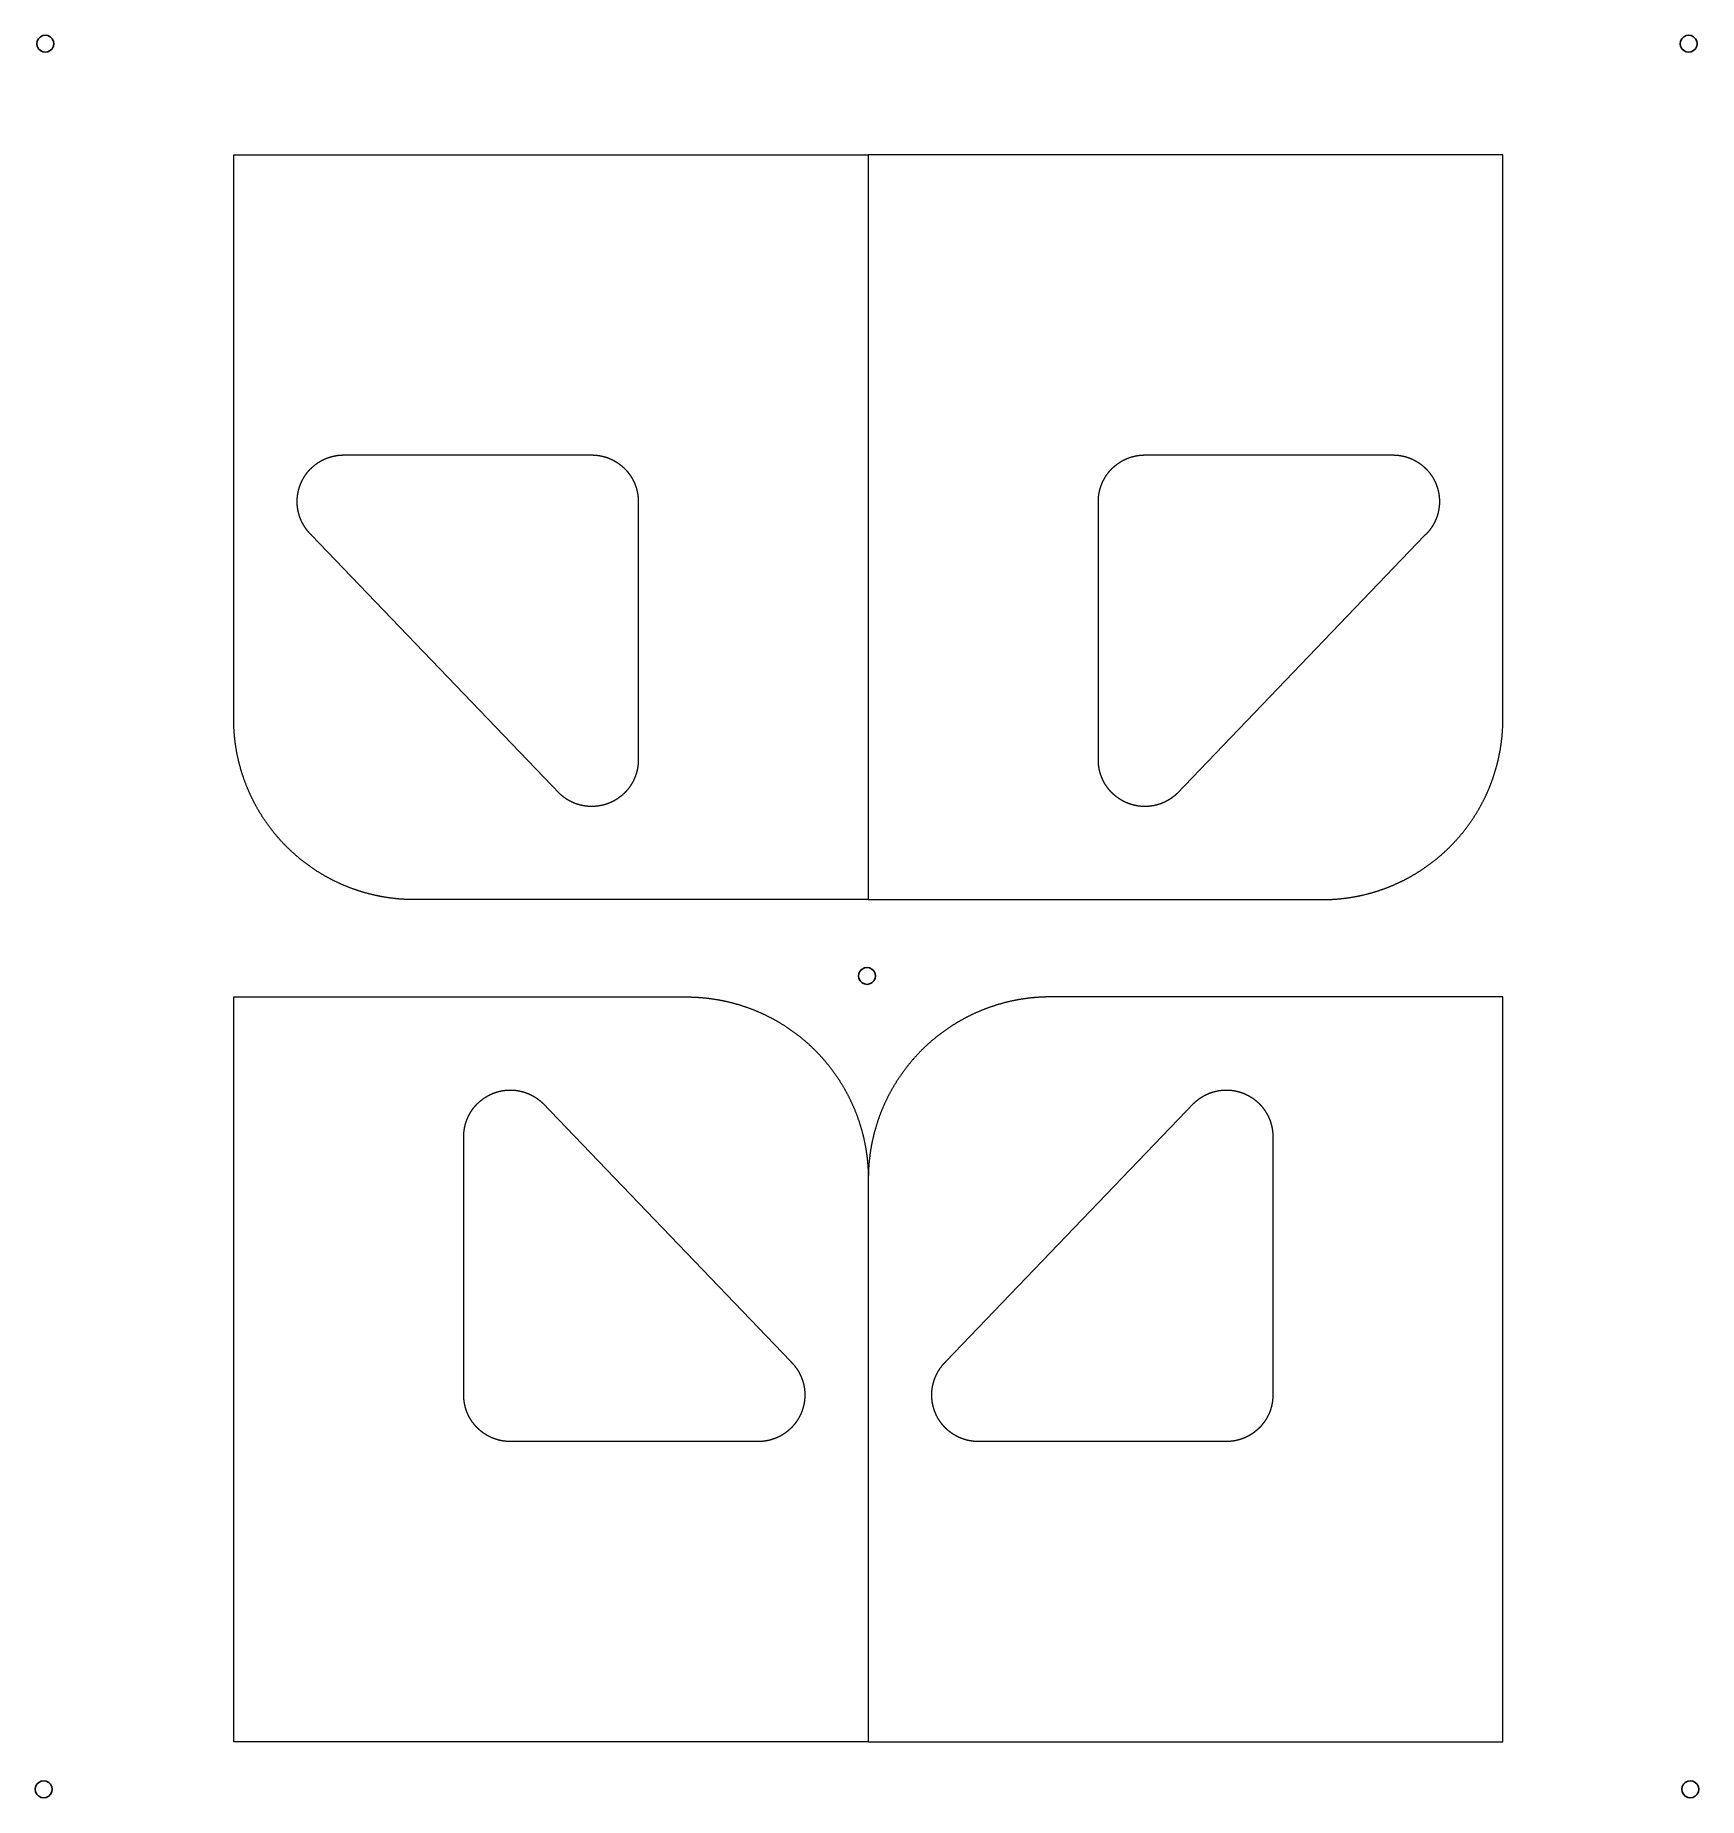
# Model space of a CAD drawing. Header units: millimetres. Extents: x -59 to 138, y 145 to 353.
import ezdxf

# ---------------------------------------------------------------- set-up
doc = ezdxf.new("R2010")
doc.units = ezdxf.units.MM
doc.layers.add('TOP_Full_CutOut_90', color=7, linetype='Continuous')
doc.layers.add('TOP_Full_CutOut_90_1', color=7, linetype='Continuous', lineweight=18)
doc.layers.add('TOP_Full_CutOut_90_2', color=7, linetype='Continuous', lineweight=18)

msp = doc.modelspace()

# ---------------------------------------------------------------- linework, layer by layer
at = {"layer": 'TOP_Full_CutOut_90'}
for points in [[(-56.811936, 351.893123), (-56.860879, 351.584106), (-57.002919, 351.305338), (-57.224151, 351.084106), (-57.502919, 350.942066), (-57.811936, 350.893123), (-58.120953, 350.942066), (-58.399721, 351.084106), (-58.620953, 351.305338), (-58.762993, 351.584106), (-58.811936, 351.893123), (-58.762993, 352.20214), (-58.620953, 352.480908), (-58.399721, 352.70214), (-58.120953, 352.84418), (-57.811936, 352.893123), (-57.502919, 352.84418), (-57.224151, 352.70214), (-57.002919, 352.480908), (-56.860879, 352.20214), (-56.811936, 351.893123)], [(135.403879, 351.893123), (135.452822, 351.584106), (135.594862, 351.305338), (135.816094, 351.084106), (136.094862, 350.942066), (136.403879, 350.893123), (136.712896, 350.942066), (136.991664, 351.084106), (137.212896, 351.305338), (137.354936, 351.584106), (137.403879, 351.893123), (137.354936, 352.20214), (137.212896, 352.480908), (136.991664, 352.70214), (136.712896, 352.84418), (136.403879, 352.893123), (136.094862, 352.84418), (135.816094, 352.70214), (135.594862, 352.480908), (135.452822, 352.20214), (135.403879, 351.893123)], [(40.295972, 241.7514), (40.247028, 241.442384), (40.104988, 241.163615), (39.883757, 240.942384), (39.604988, 240.800344), (39.295972, 240.7514), (38.986955, 240.800344), (38.708186, 240.942384), (38.486955, 241.163615), (38.344915, 241.442384), (38.295972, 241.7514), (38.344915, 242.060417), (38.486955, 242.339186), (38.708186, 242.560417), (38.986955, 242.702457), (39.295972, 242.7514), (39.604988, 242.702457), (39.883757, 242.560417), (40.104988, 242.339186), (40.247028, 242.060417), (40.295972, 241.7514)], [(-57.006093, 145.657456), (-57.055036, 145.966473), (-57.197076, 146.245241), (-57.418308, 146.466473), (-57.697076, 146.608513), (-58.006093, 146.657456), (-58.31511, 146.608513), (-58.593878, 146.466473), (-58.81511, 146.245241), (-58.95715, 145.966473), (-59.006093, 145.657456), (-58.95715, 145.348439), (-58.81511, 145.069671), (-58.593878, 144.848439), (-58.31511, 144.706399), (-58.006093, 144.657456), (-57.697076, 144.706399), (-57.418308, 144.848439), (-57.197076, 145.069671), (-57.055036, 145.348439), (-57.006093, 145.657456)], [(135.598036, 145.657456), (135.646979, 145.966473), (135.789019, 146.245241), (136.010251, 146.466473), (136.289019, 146.608513), (136.598036, 146.657456), (136.907053, 146.608513), (137.185821, 146.466473), (137.407053, 146.245241), (137.549093, 145.966473), (137.598036, 145.657456), (137.549093, 145.348439), (137.407053, 145.069671), (137.185821, 144.848439), (136.907053, 144.706399), (136.598036, 144.657456), (136.289019, 144.706399), (136.010251, 144.848439), (135.789019, 145.069671), (135.646979, 145.348439), (135.598036, 145.657456)]]:
    msp.add_lwpolyline(points, close=True, dxfattribs=at)
at = {"layer": 'TOP_Full_CutOut_90_1', "linetype": 'Continuous', "ltscale": 5}
for points in [[(12.263093, 297.80258), (12.263093, 267.272369), (12.263033, 267.246733), (12.262854, 267.221096), (12.262555, 267.195461), (12.262137, 267.169827), (12.261599, 267.144196), (12.260942, 267.118568), (12.260166, 267.092942), (12.259269, 267.067321), (12.258254, 267.041704), (12.257119, 267.016092), (12.255865, 266.990486), (12.254491, 266.964886), (12.252998, 266.939293), (12.251386, 266.913706), (12.249655, 266.888128), (12.247804, 266.862558), (12.245834, 266.836997), (12.243745, 266.811445), (12.241537, 266.785903), (12.23921, 266.760372), (12.236764, 266.734852), (12.234199, 266.709344), (12.231515, 266.683848), (12.228713, 266.658364), (12.225791, 266.632894), (12.222751, 266.607438), (12.219593, 266.581997), (12.216315, 266.55657), (12.21292, 266.531159), (12.209405, 266.505764), (12.205773, 266.480386), (12.202022, 266.455024), (12.198153, 266.429681), (12.194166, 266.404356), (12.190061, 266.37905), (12.185838, 266.353763), (12.181498, 266.328496), (12.177039, 266.30325), (12.172463, 266.278025), (12.167769, 266.252821), (12.162958, 266.22764), (12.15803, 266.202481), (12.152984, 266.177345), (12.147821, 266.152234), (12.142542, 266.127146), (12.137145, 266.102084), (12.131632, 266.077046), (12.126002, 266.052035), (12.120255, 266.027051), (12.114392, 266.002093), (12.108413, 265.977163), (12.102318, 265.952261), (12.096106, 265.927388), (12.089779, 265.902544), (12.083336, 265.87773), (12.076778, 265.852946), (12.070104, 265.828193), (12.063314, 265.803472), (12.05641, 265.778782), (12.04939, 265.754125), (12.042256, 265.7295), (12.035007, 265.70491), (12.027643, 265.680353), (12.020165, 265.655831), (12.012573, 265.631344), (12.004867, 265.606892), (11.997047, 265.582477), (11.989113, 265.558099), (11.981066, 265.533758), (11.972905, 265.509454), (11.964631, 265.485189), (11.956244, 265.460963), (11.947744, 265.436776), (11.939132, 265.412629), (11.930407, 265.388522), (11.921569, 265.364457), (11.91262, 265.340432), (11.903559, 265.31645), (11.894386, 265.29251), (11.885102, 265.268614), (11.875706, 265.24476), (11.866199, 265.220951), (11.856582, 265.197187), (11.846853, 265.173467), (11.837015, 265.149793), (11.827066, 265.126165), (11.817007, 265.102584), (11.806838, 265.07905), (11.796559, 265.055564), (11.786172, 265.032126), (11.775675, 265.008736), (11.765069, 264.985396), (11.754354, 264.962105), (11.743532, 264.938865), (11.7326, 264.915675), (11.721561, 264.892537), (11.710414, 264.86945), (11.69916, 264.846415), (11.687798, 264.823433), (11.67633, 264.800505), (11.664755, 264.77763), (11.653073, 264.754809), (11.641285, 264.732043), (11.62939, 264.709332), (11.617391, 264.686677), (11.605285, 264.664078), (11.593075, 264.641535), (11.580759, 264.61905), (11.568339, 264.596622), (11.555815, 264.574253), (11.543186, 264.551942), (11.530454, 264.529691), (11.517617, 264.507499), (11.504678, 264.485367), (11.491636, 264.463295), (11.47849, 264.441285), (11.465243, 264.419336), (11.451893, 264.397449), (11.438441, 264.375624), (11.424888, 264.353863), (11.411234, 264.332165), (11.397478, 264.310531), (11.383622, 264.288961), (11.369665, 264.267456), (11.355609, 264.246016), (11.341452, 264.224642), (11.327196, 264.203334), (11.312841, 264.182093), (11.298387, 264.160919), (11.283834, 264.139813), (11.269184, 264.118774), (11.254435, 264.097805), (11.239589, 264.076904), (11.224645, 264.056072), (11.209605, 264.035311), (11.194468, 264.01462), (11.179235, 263.993999), (11.163905, 263.97345), (11.14848, 263.952973), (11.13296, 263.932567), (11.117345, 263.912235), (11.101635, 263.891975), (11.085831, 263.871789), (11.069933, 263.851676), (11.053942, 263.831638), (11.037857, 263.811675), (11.02168, 263.791786), (11.005409, 263.771974), (10.989047, 263.752237), (10.972593, 263.732577), (10.956047, 263.712994), (10.939411, 263.693489), (10.922683, 263.674061), (10.905865, 263.654711), (10.888958, 263.63544), (10.87196, 263.616247), (10.854873, 263.597135), (10.837698, 263.578102), (10.820434, 263.559149), (10.803081, 263.540277), (10.785641, 263.521486), (10.768114, 263.502777), (10.750499, 263.484149), (10.732798, 263.465604), (10.715011, 263.447142), (10.697137, 263.428763), (10.679179, 263.410467), (10.661135, 263.392255), (10.643006, 263.374127), (10.624793, 263.356084), (10.606497, 263.338126), (10.588116, 263.320254), (10.569653, 263.302468), (10.551107, 263.284767), (10.532479, 263.267154), (10.513768, 263.249627), (10.494977, 263.232188), (10.476104, 263.214837), (10.45715, 263.197574), (10.438116, 263.180399), (10.419003, 263.163313), (10.39981, 263.146317), (10.380538, 263.12941), (10.361187, 263.112593), (10.341758, 263.095867), (10.322252, 263.079231), (10.302668, 263.062686), (10.283007, 263.046233), (10.263269, 263.029872), (10.243456, 263.013603), (10.223567, 262.997426), (10.203603, 262.981342), (10.183564, 262.965352), (10.163451, 262.949455), (10.143264, 262.933652), (10.123003, 262.917943), (10.102669, 262.902329), (10.082263, 262.88681), (10.061785, 262.871386), (10.041235, 262.856058), (10.020614, 262.840826), (9.999922, 262.82569), (9.97916, 262.81065), (9.958328, 262.795708), (9.937426, 262.780863), (9.916456, 262.766115), (9.895416, 262.751466), (9.874309, 262.736914), (9.853135, 262.722461), (9.831893, 262.708107), (9.810584, 262.693852), (9.78921, 262.679697), (9.767769, 262.665641), (9.746263, 262.651686), (9.724693, 262.637831), (9.703058, 262.624076), (9.681359, 262.610423), (9.659597, 262.596871), (9.637772, 262.58342), (9.615884, 262.570072), (9.593935, 262.556825), (9.571923, 262.543681), (9.549851, 262.53064), (9.527719, 262.517701), (9.505526, 262.504866), (9.483274, 262.492135), (9.460962, 262.479508), (9.438592, 262.466984), (9.416164, 262.454565), (9.393678, 262.442251), (9.371135, 262.430042), (9.348535, 262.417937), (9.32588, 262.405939), (9.303168, 262.394046), (9.280401, 262.382259), (9.25758, 262.370578), (9.234705, 262.359004), (9.211775, 262.347537), (9.188793, 262.336176), (9.165758, 262.324923), (9.14267, 262.313777), (9.119531, 262.302739), (9.096341, 262.291809), (9.0731, 262.280988), (9.049809, 262.270274), (9.026468, 262.25967), (9.003078, 262.249174), (8.979639, 262.238787), (8.956152, 262.22851), (8.932618, 262.218343), (8.909036, 262.208285), (8.885408, 262.198337), (8.861733, 262.1885), (8.838013, 262.178772), (8.814248, 262.169156), (8.790438, 262.159651), (8.766585, 262.150256), (8.742688, 262.140973), (8.718747, 262.131801), (8.694765, 262.122741), (8.67074, 262.113793), (8.646674, 262.104957), (8.622567, 262.096234), (8.598419, 262.087622), (8.574232, 262.079124), (8.550005, 262.070738), (8.52574, 262.062465), (8.501436, 262.054306), (8.477094, 262.04626), (8.452715, 262.038327), (8.4283, 262.030508), (8.403848, 262.022803), (8.379361, 262.015212), (8.354838, 262.007735), (8.330281, 262.000373), (8.30569, 261.993125), (8.281065, 261.985992), (8.256408, 261.978974), (8.231718, 261.972071), (8.206996, 261.965283), (8.182242, 261.95861), (8.157458, 261.952053), (8.132644, 261.945611), (8.107799, 261.939285), (8.082926, 261.933075), (8.058024, 261.926981), (8.033094, 261.921003), (8.008136, 261.915141), (7.983151, 261.909396), (7.958139, 261.903767), (7.933102, 261.898255), (7.908039, 261.89286), (7.882951, 261.887581), (7.857839, 261.88242), (7.832704, 261.877376), (7.807545, 261.872449), (7.782363, 261.867639), (7.757159, 261.862946), (7.731933, 261.858372), (7.706687, 261.853914), (7.68142, 261.849575), (7.656133, 261.845353), (7.630827, 261.84125), (7.605501, 261.837264), (7.580158, 261.833396), (7.554796, 261.829647), (7.529418, 261.826016), (7.504023, 261.822503), (7.478612, 261.819108), (7.453185, 261.815832), (7.427743, 261.812675), (7.402287, 261.809636), (7.376817, 261.806716), (7.351333, 261.803915), (7.325837, 261.801232), (7.300328, 261.798668), (7.274808, 261.796224), (7.249277, 261.793898), (7.223735, 261.791691), (7.198183, 261.789604), (7.172622, 261.787635), (7.147052, 261.785786), (7.121473, 261.784056), (7.095887, 261.782445), (7.070294, 261.780953), (7.044693, 261.779581), (7.019087, 261.778328), (6.993475, 261.777194), (6.967858, 261.77618), (6.942237, 261.775286), (6.916612, 261.77451), (6.890983, 261.773854), (6.865352, 261.773318), (6.839718, 261.772901), (6.814083, 261.772604), (6.788447, 261.772426), (6.76281, 261.772367), (6.737173, 261.772428), (6.711536, 261.772609), (6.685901, 261.772909), (6.660268, 261.773329), (6.634636, 261.773868), (6.609008, 261.774526), (6.583383, 261.775304), (6.557761, 261.776201), (6.532145, 261.777218), (6.506533, 261.778354), (6.480927, 261.77961), (6.455327, 261.780985), (6.429733, 261.782479), (6.404147, 261.784093), (6.378569, 261.785825), (6.352999, 261.787677), (6.327438, 261.789649), (6.301886, 261.791739), (6.276344, 261.793948), (6.250813, 261.796277), (6.225294, 261.798724), (6.199785, 261.80129), (6.174289, 261.803975), (6.148806, 261.806779), (6.123336, 261.809702), (6.09788, 261.812744), (6.072439, 261.815904), (6.047013, 261.819182), (6.021602, 261.822579), (5.996207, 261.826095), (5.970829, 261.829729), (5.945468, 261.833481), (5.920125, 261.837351), (5.8948, 261.841339), (5.869494, 261.845446), (5.844207, 261.84967), (5.818941, 261.854012), (5.793695, 261.858472), (5.76847, 261.863049), (5.743266, 261.867744), (5.718085, 261.872556), (5.692926, 261.877486), (5.667791, 261.882533), (5.64268, 261.887697), (5.617593, 261.892978), (5.59253, 261.898376), (5.567493, 261.903891), (5.542483, 261.909522), (5.517498, 261.91527), (5.492541, 261.921134), (5.467611, 261.927115), (5.44271, 261.933211), (5.417837, 261.939424), (5.392993, 261.945752), (5.36818, 261.952197), (5.343396, 261.958757), (5.318643, 261.965432), (5.293922, 261.972222), (5.269233, 261.979128), (5.244576, 261.986149), (5.219952, 261.993285), (5.195362, 262.000535), (5.170805, 262.0079), (5.146284, 262.015379), (5.121797, 262.022972), (5.097346, 262.03068), (5.072931, 262.038501), (5.048553, 262.046437), (5.024213, 262.054485), (4.99991, 262.062647), (4.975645, 262.070923), (4.951419, 262.079311), (4.927233, 262.087812), (4.903086, 262.096426), (4.87898, 262.105152), (4.854915, 262.11399), (4.830891, 262.122941), (4.806909, 262.132003), (4.78297, 262.141177), (4.759073, 262.150463), (4.735221, 262.15986), (4.711412, 262.169368), (4.687648, 262.178987), (4.663929, 262.188716), (4.640256, 262.198556), (4.616628, 262.208506), (4.593048, 262.218567), (4.569514, 262.228737), (4.546028, 262.239016), (4.522591, 262.249405), (4.499202, 262.259903), (4.475862, 262.27051), (4.452572, 262.281226), (4.429332, 262.29205), (4.406143, 262.302983), (4.383005, 262.314023), (4.359919, 262.325171), (4.336885, 262.336427), (4.313903, 262.347789), (4.290975, 262.359259), (4.268101, 262.370836), (4.245281, 262.382519), (4.222515, 262.394308), (4.199805, 262.406203), (4.17715, 262.418204), (4.154552, 262.430311), (4.13201, 262.442523), (4.109526, 262.454839), (4.087099, 262.46726), (4.06473, 262.479786), (4.04242, 262.492416), (4.020169, 262.50515), (3.997978, 262.517987), (3.975846, 262.530927), (3.953775, 262.543971), (3.931766, 262.557117), (3.909818, 262.570366), (3.887931, 262.583717), (3.866108, 262.59717), (3.844347, 262.610724), (3.822649, 262.62438), (3.801016, 262.638137), (3.779447, 262.651994), (3.757942, 262.665952), (3.736503, 262.680009), (3.71513, 262.694167), (3.693823, 262.708424), (3.672583, 262.72278), (3.651409, 262.737235), (3.630304, 262.751789), (3.609266, 262.766441), (3.588297, 262.781191), (3.567397, 262.796038), (3.546567, 262.810983), (3.525806, 262.826024), (3.505116, 262.841162), (3.484496, 262.856397), (3.463948, 262.871727), (3.443471, 262.887153), (3.423067, 262.902674), (3.402735, 262.91829), (3.382476, 262.934001), (3.36229, 262.949806), (3.342179, 262.965705), (3.322141, 262.981698), (3.302179, 262.997783), (3.282291, 263.013962), (3.26248, 263.030233), (3.242744, 263.046597), (3.223085, 263.063052), (3.203503, 263.079598), (3.183998, 263.096236), (3.164571, 263.112964), (3.145222, 263.129783), (3.125951, 263.146692), (3.10676, 263.163691), (3.087648, 263.180778), (3.068616, 263.197955), (3.049664, 263.21522), (3.030793, 263.232573), (3.012003, 263.250015), (2.993295, 263.267543), (2.974668, 263.285159), (-26.33793, 293.815373), (-26.356877, 293.833461), (-26.375737, 293.85164), (-26.394511, 293.869907), (-26.413197, 293.888264), (-26.431796, 293.90671), (-26.450307, 293.925245), (-26.468729, 293.943867), (-26.487062, 293.962577), (-26.505306, 293.981373), (-26.523461, 294.000257), (-26.541525, 294.019227), (-26.559498, 294.038282), (-26.577381, 294.057423), (-26.595172, 294.076649), (-26.612872, 294.095959), (-26.630479, 294.115354), (-26.647994, 294.134832), (-26.665416, 294.154393), (-26.682744, 294.174038), (-26.699979, 294.193764), (-26.717119, 294.213572), (-26.734165, 294.233462), (-26.751116, 294.253432), (-26.767972, 294.273484), (-26.784732, 294.293615), (-26.801396, 294.313826), (-26.817964, 294.334115), (-26.834434, 294.354484), (-26.850808, 294.374931), (-26.867084, 294.395455), (-26.883262, 294.416057), (-26.899342, 294.436736), (-26.915323, 294.457491), (-26.931205, 294.478322), (-26.946988, 294.499228), (-26.96267, 294.520209), (-26.978253, 294.541265), (-26.993736, 294.562395), (-27.009117, 294.583598), (-27.024397, 294.604874), (-27.039576, 294.626223), (-27.054653, 294.647643), (-27.069628, 294.669136), (-27.084501, 294.690699), (-27.09927, 294.712333), (-27.113936, 294.734037), (-27.128499, 294.755811), (-27.142958, 294.777653), (-27.157312, 294.799565), (-27.171562, 294.821544), (-27.185708, 294.843591), (-27.199748, 294.865706), (-27.213682, 294.887887), (-27.227511, 294.910134), (-27.241234, 294.932446), (-27.25485, 294.954824), (-27.26836, 294.977266), (-27.281762, 294.999772), (-27.295058, 295.022342), (-27.308245, 295.044975), (-27.321325, 295.067671), (-27.334296, 295.090429), (-27.347159, 295.113248), (-27.359913, 295.136128), (-27.372558, 295.159069), (-27.385093, 295.182069), (-27.397519, 295.205129), (-27.409835, 295.228248), (-27.42204, 295.251425), (-27.434135, 295.274661), (-27.44612, 295.297953), (-27.457993, 295.321302), (-27.469755, 295.344708), (-27.481405, 295.368169), (-27.492943, 295.391686), (-27.50437, 295.415257), (-27.515683, 295.438883), (-27.526885, 295.462562), (-27.537973, 295.486294), (-27.548948, 295.510079), (-27.55981, 295.533915), (-27.570558, 295.557804), (-27.581192, 295.581743), (-27.591712, 295.605732), (-27.602118, 295.629771), (-27.612409, 295.65386), (-27.622585, 295.677997), (-27.632646, 295.702183), (-27.642592, 295.726416), (-27.652422, 295.750696), (-27.662137, 295.775023), (-27.671736, 295.799396), (-27.681218, 295.823814), (-27.690584, 295.848277), (-27.699833, 295.872784), (-27.708966, 295.897335), (-27.717981, 295.92193), (-27.72688, 295.946567), (-27.735661, 295.971246), (-27.744324, 295.995967), (-27.752869, 296.020728), (-27.761297, 296.045531), (-27.769606, 296.070373), (-27.777797, 296.095254), (-27.785869, 296.120174), (-27.793822, 296.145132), (-27.801656, 296.170128), (-27.809372, 296.19516), (-27.816968, 296.22023), (-27.824444, 296.245335), (-27.831801, 296.270475), (-27.839038, 296.29565), (-27.846155, 296.32086), (-27.853152, 296.346103), (-27.860028, 296.371379), (-27.866785, 296.396687), (-27.87342, 296.422028), (-27.879935, 296.447399), (-27.886329, 296.472802), (-27.892601, 296.498234), (-27.898753, 296.523697), (-27.904783, 296.549188), (-27.910692, 296.574707), (-27.916479, 296.600255), (-27.922145, 296.62583), (-27.927688, 296.651431), (-27.93311, 296.677059), (-27.938409, 296.702712), (-27.943586, 296.72839), (-27.948641, 296.754092), (-27.953574, 296.779818), (-27.958383, 296.805568), (-27.96307, 296.83134), (-27.967635, 296.857134), (-27.972076, 296.882949), (-27.976395, 296.908785), (-27.98059, 296.934642), (-27.984662, 296.960518), (-27.988611, 296.986414), (-27.992436, 297.012328), (-27.996138, 297.038259), (-27.999717, 297.064209), (-28.003171, 297.090175), (-28.006503, 297.116157), (-28.00971, 297.142154), (-28.012793, 297.168167), (-28.015753, 297.194194), (-28.018588, 297.220235), (-28.0213, 297.246289), (-28.023887, 297.272355), (-28.026351, 297.298434), (-28.02869, 297.324524), (-28.030904, 297.350625), (-28.032995, 297.376736), (-28.034961, 297.402857), (-28.036802, 297.428987), (-28.038519, 297.455126), (-28.040112, 297.481272), (-28.04158, 297.507425), (-28.042923, 297.533586), (-28.044142, 297.559752), (-28.045236, 297.585924), (-28.046206, 297.612101), (-28.047051, 297.638282), (-28.047771, 297.664467), (-28.048366, 297.690655), (-28.048837, 297.716845), (-28.049183, 297.743038), (-28.049404, 297.769232), (-28.049501, 297.795426), (-28.049472, 297.821621), (-28.049319, 297.847815), (-28.049041, 297.874008), (-28.048639, 297.9002), (-28.048112, 297.926389), (-28.04746, 297.952576), (-28.046683, 297.978759), (-28.045781, 298.004939), (-28.044755, 298.031113), (-28.043605, 298.057283), (-28.042329, 298.083446), (-28.040929, 298.109604), (-28.039405, 298.135754), (-28.037756, 298.161897), (-28.035982, 298.188031), (-28.034084, 298.214157), (-28.032062, 298.240274), (-28.029915, 298.26638), (-28.027644, 298.292477), (-28.025249, 298.318562), (-28.022729, 298.344635), (-28.020085, 298.370696), (-28.017318, 298.396744), (-28.014426, 298.422779), (-28.01141, 298.448799), (-28.00827, 298.474805), (-28.005007, 298.500796), (-28.00162, 298.526771), (-27.998109, 298.552729), (-27.994474, 298.57867), (-27.990716, 298.604594), (-27.986835, 298.6305), (-27.98283, 298.656387), (-27.978702, 298.682254), (-27.974451, 298.708101), (-27.970077, 298.733928), (-27.965579, 298.759734), (-27.960959, 298.785518), (-27.956217, 298.81128), (-27.951351, 298.837019), (-27.946363, 298.862735), (-27.941253, 298.888426), (-27.93602, 298.914093), (-27.930665, 298.939734), (-27.925188, 298.96535), (-27.91959, 298.990939), (-27.913869, 299.016502), (-27.908027, 299.042037), (-27.902063, 299.067544), (-27.895977, 299.093022), (-27.889771, 299.118471), (-27.883443, 299.14389), (-27.876994, 299.169278), (-27.870425, 299.194636), (-27.863735, 299.219962), (-27.856924, 299.245255), (-27.849993, 299.270517), (-27.842941, 299.295744), (-27.83577, 299.320938), (-27.828478, 299.346098), (-27.821067, 299.371222), (-27.813537, 299.396311), (-27.805887, 299.421364), (-27.798117, 299.44638), (-27.790229, 299.471359), (-27.782222, 299.4963), (-27.774096, 299.521202), (-27.765851, 299.546066), (-27.757488, 299.57089), (-27.749007, 299.595673), (-27.740409, 299.620417), (-27.731692, 299.645119), (-27.722858, 299.669779), (-27.713906, 299.694396), (-27.704838, 299.718971), (-27.695652, 299.743503), (-27.68635, 299.76799), (-27.676931, 299.792433), (-27.667396, 299.816831), (-27.657744, 299.841182), (-27.647977, 299.865488), (-27.638095, 299.889747), (-27.628096, 299.913959), (-27.617983, 299.938122), (-27.607755, 299.962238), (-27.597412, 299.986304), (-27.586954, 300.010321), (-27.576382, 300.034287), (-27.565696, 300.058203), (-27.554897, 300.082068), (-27.543983, 300.105881), (-27.532957, 300.129642), (-27.521817, 300.15335), (-27.510565, 300.177005), (-27.4992, 300.200606), (-27.487723, 300.224153), (-27.476134, 300.247644), (-27.464433, 300.271081), (-27.452621, 300.294461), (-27.440697, 300.317784), (-27.428662, 300.341051), (-27.416517, 300.36426), (-27.404262, 300.387411), (-27.391896, 300.410503), (-27.37942, 300.433536), (-27.366835, 300.45651), (-27.354141, 300.479423), (-27.341337, 300.502275), (-27.328425, 300.525067), (-27.315405, 300.547796), (-27.302276, 300.570464), (-27.28904, 300.593068), (-27.275696, 300.615609), (-27.262245, 300.638087), (-27.248687, 300.6605), (-27.235022, 300.682848), (-27.221251, 300.705131), (-27.207374, 300.727348), (-27.193392, 300.749498), (-27.179304, 300.771582), (-27.165111, 300.793599), (-27.150813, 300.815548), (-27.136412, 300.837428), (-27.121906, 300.859239), (-27.107296, 300.880981), (-27.092583, 300.902654), (-27.077767, 300.924256), (-27.062848, 300.945787), (-27.047827, 300.967247), (-27.032703, 300.988635), (-27.017478, 301.009951), (-27.002152, 301.031194), (-26.986725, 301.052364), (-26.971197, 301.07346), (-26.955568, 301.094482), (-26.93984, 301.115429), (-26.924012, 301.136301), (-26.908085, 301.157098), (-26.89206, 301.177818), (-26.875935, 301.198462), (-26.859713, 301.219029), (-26.843392, 301.239518), (-26.826975, 301.25993), (-26.81046, 301.280263), (-26.793849, 301.300517), (-26.777141, 301.320691), (-26.760337, 301.340786), (-26.743438, 301.360801), (-26.726444, 301.380735), (-26.709355, 301.400588), (-26.692172, 301.420359), (-26.674895, 301.440048), (-26.657524, 301.459655), (-26.64006, 301.479178), (-26.622503, 301.498619), (-26.604854, 301.517975), (-26.587113, 301.537247), (-26.56928, 301.556435), (-26.551356, 301.575537), (-26.533341, 301.594553), (-26.515236, 301.613484), (-26.497041, 301.632328), (-26.478757, 301.651086), (-26.460383, 301.669756), (-26.44192, 301.688338), (-26.42337, 301.706832), (-26.404731, 301.725238), (-26.386005, 301.743555), (-26.367192, 301.761782), (-26.348292, 301.779919), (-26.329307, 301.797967), (-26.310235, 301.815923), (-26.291078, 301.833789), (-26.271836, 301.851563), (-26.25251, 301.869245), (-26.2331, 301.886835), (-26.213606, 301.904333), (-26.19403, 301.921737), (-26.17437, 301.939048), (-26.154628, 301.956265), (-26.134805, 301.973388), (-26.1149, 301.990416), (-26.094914, 302.00735), (-26.074848, 302.024188), (-26.054702, 302.04093), (-26.034477, 302.057576), (-26.014172, 302.074125), (-25.993789, 302.090578), (-25.973327, 302.106933), (-25.952788, 302.123191), (-25.932172, 302.139351), (-25.911479, 302.155412), (-25.89071, 302.171375), (-25.869865, 302.187238), (-25.848945, 302.203002), (-25.827949, 302.218666), (-25.80688, 302.23423), (-25.785736, 302.249694), (-25.76452, 302.265057), (-25.74323, 302.280318), (-25.721868, 302.295478), (-25.700433, 302.310536), (-25.678928, 302.325492), (-25.657351, 302.340345), (-25.635704, 302.355095), (-25.613987, 302.369742), (-25.5922, 302.384285), (-25.570345, 302.398724), (-25.548421, 302.41306), (-25.526428, 302.42729), (-25.504369, 302.441416), (-25.482242, 302.455436), (-25.460049, 302.469351), (-25.437789, 302.48316), (-25.415465, 302.496863), (-25.393075, 302.510459), (-25.370621, 302.523949), (-25.348102, 302.537331), (-25.32552, 302.550606), (-25.302876, 302.563774), (-25.280168, 302.576833), (-25.257399, 302.589784), (-25.234569, 302.602627), (-25.211677, 302.61536), (-25.188725, 302.627985), (-25.165714, 302.6405), (-25.142643, 302.652905), (-25.119513, 302.6652), (-25.096325, 302.677385), (-25.073079, 302.68946), (-25.049775, 302.701423), (-25.026416, 302.713276), (-25.002999, 302.725017), (-24.979528, 302.736646), (-24.956001, 302.748163), (-24.932419, 302.759569), (-24.908784, 302.770861), (-24.885095, 302.782041), (-24.861353, 302.793109), (-24.837558, 302.804063), (-24.813712, 302.814903), (-24.789814, 302.82563), (-24.765866, 302.836243), (-24.741867, 302.846741), (-24.717818, 302.857126), (-24.693721, 302.867395), (-24.669574, 302.87755), (-24.64538, 302.88759), (-24.621138, 302.897514), (-24.596849, 302.907323), (-24.572514, 302.917016), (-24.548132, 302.926593), (-24.523706, 302.936053), (-24.499234, 302.945397), (-24.474719, 302.954625), (-24.450159, 302.963736), (-24.425557, 302.972729), (-24.400912, 302.981606), (-24.376225, 302.990365), (-24.351497, 302.999006), (-24.326727, 303.007529), (-24.301918, 303.015935), (-24.277068, 303.024222), (-24.25218, 303.03239), (-24.227253, 303.04044), (-24.202288, 303.048371), (-24.177285, 303.056183), (-24.152245, 303.063876), (-24.127169, 303.07145), (-24.102057, 303.078904), (-24.07691, 303.086239), (-24.051729, 303.093453), (-24.026513, 303.100548), (-24.001264, 303.107522), (-23.975982, 303.114376), (-23.950667, 303.12111), (-23.925321, 303.127723), (-23.899944, 303.134215), (-23.874535, 303.140586), (-23.849097, 303.146836), (-23.82363, 303.152965), (-23.798133, 303.158973), (-23.772608, 303.164859), (-23.747056, 303.170623), (-23.721476, 303.176266), (-23.695869, 303.181787), (-23.670237, 303.187185), (-23.644579, 303.192462), (-23.618897, 303.197616), (-23.59319, 303.202648), (-23.567459, 303.207558), (-23.541706, 303.212345), (-23.515929, 303.217009), (-23.490131, 303.22155), (-23.464312, 303.225969), (-23.438472, 303.230264), (-23.412611, 303.234436), (-23.386732, 303.238485), (-23.360833, 303.242411), (-23.334915, 303.246214), (-23.30898, 303.249892), (-23.283028, 303.253448), (-23.257059, 303.256879), (-23.231074, 303.260187), (-23.205073, 303.263372), (-23.179058, 303.266432), (-23.153028, 303.269368), (-23.126985, 303.272181), (-23.100929, 303.274869), (-23.07486, 303.277433), (-23.048779, 303.279873), (-23.022687, 303.282189), (-22.996584, 303.28438), (-22.970471, 303.286447), (-22.944348, 303.28839), (-22.918216, 303.290208), (-22.892077, 303.291902), (-22.865929, 303.293472), (-22.839774, 303.294916), (-22.813612, 303.296236), (-22.787445, 303.297432), (-22.761272, 303.298503), (-22.735095, 303.299449), (-22.708913, 303.300271), (-22.682727, 303.300968), (-22.656539, 303.30154), (-22.630348, 303.301987), (-22.604155, 303.30231), (-22.577961, 303.302508), (-22.551766, 303.302581), (6.760829, 303.302581), (6.778113, 303.302561), (6.795396, 303.302486), (6.812679, 303.302358), (6.829961, 303.302175), (6.847243, 303.301937), (6.864523, 303.301646), (6.881803, 303.3013), (6.899082, 303.3009), (6.916359, 303.300445), (6.933635, 303.299936), (6.950909, 303.299373), (6.968181, 303.298756), (6.985451, 303.298084), (7.002719, 303.297358), (7.019985, 303.296578), (7.037248, 303.295744), (7.054509, 303.294855), (7.071766, 303.293912), (7.089021, 303.292915), (7.106272, 303.291864), (7.12352, 303.290758), (7.140764, 303.289599), (7.158005, 303.288385), (7.175242, 303.287117), (7.192474, 303.285795), (7.209703, 303.284418), (7.226926, 303.282988), (7.244146, 303.281503), (7.261361, 303.279964), (7.27857, 303.278371), (7.295775, 303.276725), (7.312974, 303.275024), (7.330168, 303.273269), (7.347357, 303.27146), (7.364539, 303.269597), (7.381716, 303.26768), (7.398886, 303.265709), (7.416051, 303.263684), (7.433208, 303.261605), (7.45036, 303.259472), (7.467504, 303.257286), (7.484641, 303.255045), (7.501772, 303.252751), (7.518895, 303.250403), (7.53601, 303.248001), (7.553118, 303.245545), (7.570218, 303.243035), (7.58731, 303.240472), (7.604394, 303.237855), (7.62147, 303.235185), (7.638537, 303.232461), (7.655596, 303.229683), (7.672646, 303.226851), (7.689687, 303.223966), (7.706718, 303.221028), (7.723741, 303.218036), (7.740753, 303.21499), (7.757757, 303.211891), (7.77475, 303.208739), (7.791733, 303.205533), (7.808706, 303.202274), (7.825669, 303.198962), (7.842622, 303.195596), (7.859564, 303.192177), (7.876494, 303.188705), (7.893414, 303.185179), (7.910323, 303.181601), (7.92722, 303.177969), (7.944106, 303.174285), (7.960981, 303.170547), (7.977843, 303.166756), (7.994694, 303.162912), (8.011532, 303.159016), (8.028358, 303.155066), (8.045171, 303.151064), (8.061972, 303.147008), (8.07876, 303.1429), (8.095535, 303.13874), (8.112297, 303.134526), (8.129045, 303.13026), (8.14578, 303.125941), (8.162502, 303.12157), (8.179209, 303.117146), (8.195903, 303.11267), (8.212582, 303.108141), (8.229247, 303.10356), (8.245898, 303.098927), (8.262534, 303.094241), (8.279155, 303.089503), (8.295761, 303.084713), (8.312352, 303.079871), (8.328928, 303.074976), (8.345488, 303.07003), (8.362033, 303.065031), (8.378562, 303.059981), (8.395075, 303.054878), (8.411572, 303.049724), (8.428052, 303.044518), (8.444516, 303.03926), (8.460964, 303.03395), (8.477394, 303.028589), (8.493808, 303.023176), (8.510205, 303.017712), (8.526584, 303.012196), (8.542946, 303.006628), (8.559291, 303.00101), (8.575618, 302.99534), (8.591926, 302.989618), (8.608217, 302.983846), (8.62449, 302.978022), (8.640744, 302.972147), (8.65698, 302.966221), (8.673197, 302.960244), (8.689395, 302.954217), (8.705574, 302.948138), (8.721733, 302.942008), (8.737874, 302.935828), (8.753995, 302.929597), (8.770096, 302.923316), (8.786178, 302.916984), (8.802239, 302.910601), (8.818281, 302.904168), (8.834302, 302.897684), (8.850303, 302.891151), (8.866283, 302.884567), (8.882242, 302.877933), (8.89818, 302.871248), (8.914098, 302.864514), (8.929994, 302.85773), (8.945868, 302.850895), (8.961722, 302.844011), (8.977553, 302.837077), (8.993362, 302.830094), (9.00915, 302.82306), (9.024915, 302.815978), (9.040658, 302.808845), (9.056379, 302.801663), (9.072077, 302.794432), (9.087752, 302.787152), (9.103404, 302.779822), (9.119033, 302.772443), (9.134638, 302.765016), (9.150221, 302.757539), (9.165779, 302.750013), (9.181314, 302.742438), (9.196826, 302.734815), (9.212313, 302.727143), (9.227776, 302.719422), (9.243214, 302.711653), (9.258628, 302.703835), (9.274018, 302.695969), (9.289382, 302.688054), (9.304722, 302.680091), (9.320037, 302.67208), (9.335326, 302.664021), (9.35059, 302.655914), (9.365828, 302.647759), (9.381041, 302.639557), (9.396228, 302.631306), (9.411389, 302.623008), (9.426523, 302.614662), (9.441632, 302.606269), (9.456714, 302.597828), (9.471769, 302.58934), (9.486797, 302.580804), (9.501799, 302.572222), (9.516774, 302.563592), (9.531721, 302.554915), (9.546641, 302.546192), (9.561534, 302.537421), (9.576399, 302.528604), (9.591236, 302.51974), (9.606046, 302.510829), (9.620827, 302.501872), (9.63558, 302.492869), (9.650304, 302.483819), (9.665, 302.474723), (9.679668, 302.465581), (9.694307, 302.456393), (9.708916, 302.447159), (9.723497, 302.437879), (9.738048, 302.428554), (9.75257, 302.419182), (9.767063, 302.409765), (9.781526, 302.400303), (9.795959, 302.390795), (9.810362, 302.381242), (9.824735, 302.371643), (9.839078, 302.362), (9.85339, 302.352311), (9.867672, 302.342578), (9.881923, 302.3328), (9.896143, 302.322977), (9.910333, 302.313109), (9.924491, 302.303197), (9.938618, 302.29324), (9.952714, 302.283239), (9.966779, 302.273194), (9.980811, 302.263105), (9.994812, 302.252971), (10.008781, 302.242794), (10.022718, 302.232573), (10.036623, 302.222308), (10.050495, 302.211999), (10.064335, 302.201647), (10.078143, 302.191251), (10.091917, 302.180812), (10.105659, 302.17033), (10.119368, 302.159805), (10.133043, 302.149237), (10.146686, 302.138625), (10.160295, 302.127971), (10.17387, 302.117275), (10.187412, 302.106535), (10.20092, 302.095753), (10.214394, 302.084929), (10.227833, 302.074062), (10.241239, 302.063154), (10.25461, 302.052203), (10.267947, 302.04121), (10.281249, 302.030176), (10.294517, 302.019099), (10.307749, 302.007981), (10.320947, 301.996822), (10.33411, 301.985621), (10.347237, 301.974378), (10.360329, 301.963095), (10.373385, 301.95177), (10.386405, 301.940405), (10.39939, 301.928999), (10.412339, 301.917551), (10.425252, 301.906064), (10.438129, 301.894535), (10.450969, 301.882967), (10.463773, 301.871358), (10.476541, 301.859709), (10.489272, 301.848019), (10.501966, 301.83629), (10.514623, 301.824521), (10.527243, 301.812713), (10.539826, 301.800864), (10.552371, 301.788976), (10.56488, 301.777049), (10.57735, 301.765083), (10.589783, 301.753077), (10.602178, 301.741033), (10.614536, 301.728949), (10.626855, 301.716827), (10.639136, 301.704666), (10.651379, 301.692467), (10.663583, 301.680229), (10.675749, 301.667953), (10.687876, 301.655639), (10.699965, 301.643286), (10.712015, 301.630896), (10.724025, 301.618468), (10.735997, 301.606002), (10.747929, 301.593499), (10.759822, 301.580958), (10.771676, 301.56838), (10.783489, 301.555765), (10.795264, 301.543113), (10.806998, 301.530424), (10.818692, 301.517698), (10.830347, 301.504935), (10.841961, 301.492136), (10.853535, 301.4793), (10.865069, 301.466428), (10.876562, 301.45352), (10.888014, 301.440576), (10.899426, 301.427596), (10.910797, 301.41458), (10.922127, 301.401528), (10.933415, 301.388441), (10.944663, 301.375318), (10.955869, 301.36216), (10.967034, 301.348967), (10.978158, 301.335739), (10.98924, 301.322476), (11.00028, 301.309179), (11.011278, 301.295846), (11.022234, 301.28248), (11.033149, 301.269078), (11.044021, 301.255643), (11.05485, 301.242174), (11.065638, 301.22867), (11.076383, 301.215133), (11.087085, 301.201562), (11.097745, 301.187957), (11.108362, 301.174319), (11.118936, 301.160648), (11.129467, 301.146944), (11.139954, 301.133206), (11.150399, 301.119436), (11.1608, 301.105633), (11.171158, 301.091797), (11.181472, 301.077929), (11.191743, 301.064028), (11.20197, 301.050096), (11.212153, 301.036131), (11.222292, 301.022134), (11.232387, 301.008106), (11.242438, 300.994045), (11.252445, 300.979954), (11.262408, 300.965831), (11.272326, 300.951676), (11.282199, 300.937491), (11.292028, 300.923274), (11.301812, 300.909027), (11.311551, 300.894749), (11.321246, 300.880441), (11.330895, 300.866102), (11.3405, 300.851733), (11.350059, 300.837334), (11.359572, 300.822905), (11.369041, 300.808446), (11.378464, 300.793957), (11.387841, 300.779439), (11.397173, 300.764892), (11.406459, 300.750315), (11.415699, 300.735709), (11.424893, 300.721074), (11.434041, 300.70641), (11.443143, 300.691718), (11.452199, 300.676997), (11.461208, 300.662248), (11.470171, 300.64747), (11.479088, 300.632665), (11.487958, 300.617831), (11.496781, 300.60297), (11.505558, 300.588081), (11.514288, 300.573164), (11.52297, 300.55822), (11.531606, 300.543249), (11.540195, 300.528251), (11.548737, 300.513226), (11.557231, 300.498174), (11.565678, 300.483096), (11.574078, 300.467991), (11.58243, 300.45286), (11.590734, 300.437702), (11.598991, 300.422519), (11.6072, 300.407309), (11.615361, 300.392074), (11.623474, 300.376814), (11.63154, 300.361528), (11.639557, 300.346216), (11.647526, 300.33088), (11.655447, 300.315519), (11.663319, 300.300132), (11.671144, 300.284722), (11.678919, 300.269286), (11.686646, 300.253826), (11.694325, 300.238343), (11.701955, 300.222835), (11.709536, 300.207303), (11.717068, 300.191747), (11.724551, 300.176168), (11.731986, 300.160565), (11.739371, 300.144939), (11.746707, 300.12929), (11.753994, 300.113618), (11.761231, 300.097923), (11.76842, 300.082206), (11.775558, 300.066466), (11.782648, 300.050703), (11.789687, 300.034919), (11.796678, 300.019112), (11.803618, 300.003283), (11.810509, 299.987433), (11.817349, 299.971561), (11.82414, 299.955668), (11.830881, 299.939754), (11.837572, 299.923818), (11.844213, 299.907861), (11.850803, 299.891884), (11.857344, 299.875886), (11.863834, 299.859868), (11.870273, 299.843829), (11.876663, 299.82777), (11.883001, 299.811691), (11.88929, 299.795592), (11.895527, 299.779474), (11.901714, 299.763336), (11.90785, 299.747178), (11.913935, 299.731002), (11.91997, 299.714806), (11.925953, 299.698592), (11.931886, 299.682359), (11.937768, 299.666107), (11.943598, 299.649837), (11.949377, 299.633548), (11.955105, 299.617242), (11.960782, 299.600917), (11.966408, 299.584575), (11.971982, 299.568216), (11.977504, 299.551838), (11.982975, 299.535444), (11.988395, 299.519032), (11.993763, 299.502604), (11.999079, 299.486158), (12.004344, 299.469697), (12.009557, 299.453218), (12.014718, 299.436723), (12.019827, 299.420213), (12.024885, 299.403686), (12.02989, 299.387143), (12.034843, 299.370585), (12.039745, 299.354011), (12.044594, 299.337422), (12.049391, 299.320818), (12.054136, 299.304199), (12.058828, 299.287565), (12.063468, 299.270916), (12.068056, 299.254253), (12.072592, 299.237575), (12.077075, 299.220884), (12.081506, 299.204178), (12.085884, 299.187458), (12.09021, 299.170725), (12.094482, 299.153978), (12.098703, 299.137218), (12.10287, 299.120445), (12.106985, 299.103659), (12.111048, 299.08686), (12.115057, 299.070048), (12.119013, 299.053223), (12.122917, 299.036387), (12.126768, 299.019538), (12.130565, 299.002677), (12.13431, 298.985804), (12.138002, 298.96892), (12.14164, 298.952024), (12.145226, 298.935117), (12.148758, 298.918198), (12.152237, 298.901269), (12.155663, 298.884328), (12.159036, 298.867377), (12.162355, 298.850416), (12.165621, 298.833444), (12.168834, 298.816462), (12.171993, 298.79947), (12.175099, 298.782468), (12.178152, 298.765456), (12.181151, 298.748435), (12.184096, 298.731405), (12.186988, 298.714365), (12.189827, 298.697317), (12.192612, 298.680259), (12.195343, 298.663193), (12.19802, 298.646118), (12.200644, 298.629036), (12.203215, 298.611944), (12.205731, 298.594845), (12.208194, 298.577738), (12.210603, 298.560624), (12.212958, 298.543502), (12.215259, 298.526372), (12.217507, 298.509236), (12.219701, 298.492092), (12.22184, 298.474942), (12.223926, 298.457785), (12.225958, 298.440622), (12.227936, 298.423452), (12.22986, 298.406276), (12.231731, 298.389094), (12.233547, 298.371907), (12.235309, 298.354714), (12.237017, 298.337515), (12.238671, 298.320311), (12.240271, 298.303102), (12.241816, 298.285888), (12.243308, 298.268669), (12.244746, 298.251446), (12.246129, 298.234218), (12.247458, 298.216986), (12.248734, 298.19975), (12.249955, 298.18251), (12.251121, 298.165266), (12.252234, 298.148018), (12.253292, 298.130767), (12.254297, 298.113513), (12.255247, 298.096256), (12.256142, 298.078996), (12.256984, 298.061733), (12.257771, 298.044468), (12.258504, 298.0272), (12.259183, 298.00993), (12.259807, 297.992658), (12.260377, 297.975384), (12.260893, 297.958109), (12.261355, 297.940832), (12.261762, 297.923553), (12.262115, 297.906274), (12.262414, 297.888993), (12.262658, 297.871711), (12.262848, 297.854429), (12.262984, 297.837146), (12.263066, 297.819863), (12.263093, 297.80258)], [(66.637892, 297.802576), (66.637919, 297.819859), (66.638, 297.837143), (66.638136, 297.854425), (66.638326, 297.871707), (66.63857, 297.888989), (66.638869, 297.90627), (66.639222, 297.923549), (66.639629, 297.940828), (66.640091, 297.958105), (66.640607, 297.97538), (66.641177, 297.992654), (66.641802, 298.009926), (66.64248, 298.027196), (66.643213, 298.044464), (66.644001, 298.061729), (66.644842, 298.078992), (66.645738, 298.096252), (66.646688, 298.113509), (66.647692, 298.130763), (66.64875, 298.148014), (66.649863, 298.165261), (66.65103, 298.182505), (66.652251, 298.199745), (66.653526, 298.216981), (66.654855, 298.234213), (66.656239, 298.251441), (66.657676, 298.268664), (66.659168, 298.285883), (66.660714, 298.303097), (66.662314, 298.320306), (66.663968, 298.33751), (66.665676, 298.354708), (66.667438, 298.371901), (66.669254, 298.389089), (66.671124, 298.406271), (66.673048, 298.423447), (66.675026, 298.440616), (66.677058, 298.45778), (66.679144, 298.474937), (66.681284, 298.492087), (66.683477, 298.50923), (66.685725, 298.526367), (66.688026, 298.543496), (66.690381, 298.560618), (66.69279, 298.577733), (66.695253, 298.594839), (66.69777, 298.611938), (66.70034, 298.62903), (66.702964, 298.646112), (66.705641, 298.663187), (66.708373, 298.680253), (66.711157, 298.69731), (66.713996, 298.714359), (66.716888, 298.731399), (66.719833, 298.748429), (66.722832, 298.76545), (66.725885, 298.782462), (66.728991, 298.799463), (66.73215, 298.816455), (66.735363, 298.833437), (66.738629, 298.850409), (66.741948, 298.867371), (66.745321, 298.884322), (66.748747, 298.901262), (66.752226, 298.918191), (66.755758, 298.93511), (66.759344, 298.952017), (66.762982, 298.968913), (66.766674, 298.985797), (66.770419, 299.00267), (66.774216, 299.019531), (66.778067, 299.03638), (66.781971, 299.053216), (66.785927, 299.070041), (66.789936, 299.086852), (66.793998, 299.103651), (66.798113, 299.120438), (66.802281, 299.137211), (66.806501, 299.153971), (66.810774, 299.170718), (66.8151, 299.187451), (66.819478, 299.20417), (66.823909, 299.220876), (66.828392, 299.237568), (66.832927, 299.254245), (66.837515, 299.270908), (66.842155, 299.287557), (66.846848, 299.304191), (66.851593, 299.32081), (66.85639, 299.337414), (66.861239, 299.354003), (66.86614, 299.370577), (66.871094, 299.387135), (66.876099, 299.403678), (66.881156, 299.420205), (66.886265, 299.436715), (66.891426, 299.45321), (66.896639, 299.469688), (66.901904, 299.48615), (66.90722, 299.502596), (66.912588, 299.519024), (66.918008, 299.535436), (66.923479, 299.55183), (66.929002, 299.568207), (66.934576, 299.584567), (66.940201, 299.600909), (66.945878, 299.617233), (66.951606, 299.63354), (66.957385, 299.649828), (66.963215, 299.666098), (66.969097, 299.68235), (66.975029, 299.698583), (66.981013, 299.714797), (66.987047, 299.730993), (66.993133, 299.74717), (66.999269, 299.763327), (67.005456, 299.779465), (67.011693, 299.795583), (67.017981, 299.811682), (67.02432, 299.827761), (67.030709, 299.84382), (67.037149, 299.859858), (67.043639, 299.875877), (67.050179, 299.891875), (67.05677, 299.907852), (67.06341, 299.923809), (67.070101, 299.939744), (67.076842, 299.955659), (67.083633, 299.971552), (67.090474, 299.987424), (67.097364, 300.003274), (67.104305, 300.019102), (67.111295, 300.034909), (67.118335, 300.050694), (67.125424, 300.066456), (67.132563, 300.082196), (67.139751, 300.097914), (67.146988, 300.113608), (67.154275, 300.12928), (67.161611, 300.144929), (67.168996, 300.160555), (67.176431, 300.176158), (67.183914, 300.191737), (67.191446, 300.207293), (67.199027, 300.222825), (67.206657, 300.238333), (67.214335, 300.253816), (67.222062, 300.269276), (67.229838, 300.284711), (67.237662, 300.300122), (67.245535, 300.315508), (67.253456, 300.33087), (67.261425, 300.346206), (67.269442, 300.361517), (67.277507, 300.376803), (67.28562, 300.392064), (67.293781, 300.407299), (67.30199, 300.422508), (67.310247, 300.437692), (67.318552, 300.452849), (67.326904, 300.46798), (67.335303, 300.483085), (67.34375, 300.498164), (67.352244, 300.513215), (67.360786, 300.52824), (67.369375, 300.543239), (67.378011, 300.55821), (67.386693, 300.573154), (67.395423, 300.58807), (67.4042, 300.602959), (67.413023, 300.61782), (67.421893, 300.632654), (67.430809, 300.64746), (67.439772, 300.662237), (67.448782, 300.676986), (67.457838, 300.691707), (67.46694, 300.706399), (67.476088, 300.721063), (67.485282, 300.735698), (67.494522, 300.750304), (67.503808, 300.764881), (67.513139, 300.779428), (67.522517, 300.793946), (67.531939, 300.808435), (67.541408, 300.822894), (67.550922, 300.837323), (67.560481, 300.851722), (67.570085, 300.866091), (67.579734, 300.88043), (67.589429, 300.894738), (67.599168, 300.909016), (67.608952, 300.923263), (67.618781, 300.93748), (67.628654, 300.951665), (67.638572, 300.965819), (67.648535, 300.979942), (67.658541, 300.994034), (67.668592, 301.008094), (67.678687, 301.022123), (67.688826, 301.036119), (67.69901, 301.050084), (67.709236, 301.064017), (67.719507, 301.077917), (67.729821, 301.091786), (67.740179, 301.105621), (67.75058, 301.119424), (67.761025, 301.133195), (67.771513, 301.146932), (67.782043, 301.160636), (67.792617, 301.174308), (67.803234, 301.187946), (67.813894, 301.20155), (67.824596, 301.215121), (67.835341, 301.228658), (67.846128, 301.242162), (67.856958, 301.255631), (67.86783, 301.269067), (67.878744, 301.282468), (67.889701, 301.295835), (67.900699, 301.309167), (67.911739, 301.322465), (67.922821, 301.335727), (67.933944, 301.348955), (67.945109, 301.362148), (67.956315, 301.375306), (67.967563, 301.388429), (67.978852, 301.401516), (67.990181, 301.414568), (68.001552, 301.427584), (68.012964, 301.440564), (68.024416, 301.453508), (68.035909, 301.466416), (68.047443, 301.479288), (68.059017, 301.492124), (68.070631, 301.504923), (68.082285, 301.517686), (68.09398, 301.530412), (68.105714, 301.543101), (68.117488, 301.555753), (68.129302, 301.568368), (68.141155, 301.580946), (68.153048, 301.593487), (68.16498, 301.60599), (68.176952, 301.618456), (68.188963, 301.630884), (68.201012, 301.643274), (68.213101, 301.655627), (68.225228, 301.667941), (68.237394, 301.680217), (68.249598, 301.692455), (68.261841, 301.704654), (68.274122, 301.716815), (68.286441, 301.728937), (68.298798, 301.741021), (68.311193, 301.753065), (68.323626, 301.765071), (68.336097, 301.777037), (68.348605, 301.788964), (68.361151, 301.800852), (68.373733, 301.8127), (68.386353, 301.824509), (68.39901, 301.836278), (68.411704, 301.848007), (68.424435, 301.859696), (68.437203, 301.871345), (68.450007, 301.882954), (68.462847, 301.894523), (68.475724, 301.906051), (68.488637, 301.917539), (68.501585, 301.928986), (68.51457, 301.940393), (68.527591, 301.951758), (68.540647, 301.963083), (68.553739, 301.974366), (68.566866, 301.985608), (68.580028, 301.996809), (68.593226, 302.007969), (68.606458, 302.019087), (68.619726, 302.030163), (68.633028, 302.041198), (68.646365, 302.052191), (68.659736, 302.063141), (68.673142, 302.07405), (68.686581, 302.084917), (68.700055, 302.095741), (68.713563, 302.106523), (68.727105, 302.117262), (68.74068, 302.127959), (68.754289, 302.138613), (68.767931, 302.149224), (68.781607, 302.159793), (68.795315, 302.170318), (68.809057, 302.1808), (68.822832, 302.191239), (68.836639, 302.201634), (68.850479, 302.211987), (68.864351, 302.222295), (68.878256, 302.23256), (68.892193, 302.242781), (68.906162, 302.252959), (68.920163, 302.263092), (68.934195, 302.273182), (68.94826, 302.283227), (68.962355, 302.293228), (68.976482, 302.303184), (68.990641, 302.313097), (69.00483, 302.322964), (69.01905, 302.332787), (69.033302, 302.342566), (69.047583, 302.352299), (69.061896, 302.361988), (69.076238, 302.371631), (69.090611, 302.38123), (69.105014, 302.390783), (69.119447, 302.400291), (69.13391, 302.409753), (69.148403, 302.41917), (69.162924, 302.428541), (69.177476, 302.437867), (69.192056, 302.447147), (69.206666, 302.456381), (69.221305, 302.465569), (69.235972, 302.474711), (69.250668, 302.483807), (69.265393, 302.492857), (69.280146, 302.50186), (69.294927, 302.510817), (69.309736, 302.519728), (69.324573, 302.528592), (69.339438, 302.537409), (69.354331, 302.54618), (69.369251, 302.554903), (69.384198, 302.56358), (69.399173, 302.57221), (69.414174, 302.580792), (69.429203, 302.589328), (69.444258, 302.597816), (69.45934, 302.606257), (69.474448, 302.61465), (69.489583, 302.622996), (69.504744, 302.631294), (69.51993, 302.639545), (69.535143, 302.647748), (69.550381, 302.655903), (69.565645, 302.66401), (69.580935, 302.672069), (69.596249, 302.68008), (69.611589, 302.688042), (69.626953, 302.695957), (69.642343, 302.703823), (69.657757, 302.711641), (69.673195, 302.71941), (69.688658, 302.727131), (69.704145, 302.734803), (69.719656, 302.742427), (69.735191, 302.750001), (69.75075, 302.757527), (69.766332, 302.765004), (69.781938, 302.772432), (69.797566, 302.779811), (69.813218, 302.787141), (69.828893, 302.794421), (69.844591, 302.801652), (69.860312, 302.808834), (69.876055, 302.815966), (69.89182, 302.823049), (69.907607, 302.830082), (69.923417, 302.837066), (69.939248, 302.844), (69.955101, 302.850884), (69.970976, 302.857718), (69.986872, 302.864503), (70.002789, 302.871237), (70.018727, 302.877922), (70.034686, 302.884556), (70.050666, 302.89114), (70.066667, 302.897674), (70.082688, 302.904157), (70.098729, 302.91059), (70.114791, 302.916973), (70.130872, 302.923305), (70.146974, 302.929587), (70.163095, 302.935817), (70.179235, 302.941998), (70.195395, 302.948127), (70.211574, 302.954206), (70.227772, 302.960234), (70.243989, 302.966211), (70.260224, 302.972137), (70.276478, 302.978012), (70.292751, 302.983835), (70.309042, 302.989608), (70.32535, 302.995329), (70.341677, 303.000999), (70.358022, 303.006618), (70.374384, 303.012186), (70.390763, 303.017701), (70.40716, 303.023166), (70.423573, 303.028579), (70.440004, 303.03394), (70.456451, 303.03925), (70.472915, 303.044508), (70.489396, 303.049714), (70.505893, 303.054868), (70.522405, 303.059971), (70.538934, 303.065021), (70.555479, 303.07002), (70.572039, 303.074966), (70.588615, 303.079861), (70.605206, 303.084703), (70.621812, 303.089493), (70.638433, 303.094232), (70.655069, 303.098917), (70.67172, 303.103551), (70.688385, 303.108132), (70.705064, 303.112661), (70.721757, 303.117137), (70.738465, 303.121561), (70.755186, 303.125932), (70.771921, 303.130251), (70.78867, 303.134517), (70.805431, 303.138731), (70.822206, 303.142891), (70.838994, 303.146999), (70.855795, 303.151055), (70.872608, 303.155057), (70.889434, 303.159007), (70.906272, 303.162903), (70.923123, 303.166747), (70.939985, 303.170538), (70.956859, 303.174276), (70.973745, 303.177961), (70.990643, 303.181592), (71.007551, 303.185171), (71.024471, 303.188696), (71.041402, 303.192169), (71.058344, 303.195588), (71.075296, 303.198953), (71.092259, 303.202266), (71.109232, 303.205525), (71.126215, 303.208731), (71.143209, 303.211883), (71.160212, 303.214982), (71.177225, 303.218028), (71.194247, 303.22102), (71.211278, 303.223958), (71.228319, 303.226843), (71.245369, 303.229675), (71.262427, 303.232453), (71.279495, 303.235177), (71.29657, 303.237848), (71.313654, 303.240465), (71.330746, 303.243028), (71.347846, 303.245537), (71.364954, 303.247993), (71.38207, 303.250395), (71.399193, 303.252743), (71.416323, 303.255038), (71.43346, 303.257278), (71.450605, 303.259465), (71.467756, 303.261598), (71.484914, 303.263677), (71.502078, 303.265702), (71.519248, 303.267673), (71.536425, 303.26959), (71.553607, 303.271453), (71.570796, 303.273262), (71.58799, 303.275017), (71.605189, 303.276718), (71.622393, 303.278365), (71.639603, 303.279958), (71.656818, 303.281497), (71.674037, 303.282981), (71.691261, 303.284412), (71.708489, 303.285788), (71.725722, 303.287111), (71.742959, 303.288379), (71.760199, 303.289593), (71.777443, 303.290752), (71.794691, 303.291858), (71.811942, 303.292909), (71.829197, 303.293907), (71.846454, 303.29485), (71.863715, 303.295738), (71.880978, 303.296573), (71.898243, 303.297353), (71.915511, 303.298079), (71.932782, 303.298751), (71.950054, 303.299368), (71.967328, 303.299931), (71.984604, 303.30044), (72.001881, 303.300895), (72.019159, 303.301295), (72.036439, 303.301641), (72.05372, 303.301932), (72.071002, 303.30217), (72.088284, 303.302353), (72.105567, 303.302482), (72.12285, 303.302556), (72.140133, 303.302576), (101.452752, 303.302572), (101.478946, 303.302499), (101.50514, 303.302301), (101.531333, 303.301978), (101.557524, 303.301531), (101.583712, 303.300959), (101.609898, 303.300262), (101.63608, 303.29944), (101.662257, 303.298494), (101.68843, 303.297423), (101.714598, 303.296227), (101.740759, 303.294907), (101.766914, 303.293463), (101.793062, 303.291893), (101.819202, 303.290199), (101.845333, 303.288381), (101.871456, 303.286438), (101.897569, 303.284371), (101.923672, 303.28218), (101.949764, 303.279864), (101.975845, 303.277424), (102.001914, 303.27486), (102.02797, 303.272172), (102.054014, 303.269359), (102.080043, 303.266423), (102.106059, 303.263362), (102.132059, 303.260178), (102.158044, 303.25687), (102.184013, 303.253439), (102.209965, 303.249883), (102.235901, 303.246204), (102.261818, 303.242402), (102.287717, 303.238476), (102.313597, 303.234427), (102.339457, 303.230255), (102.365297, 303.225959), (102.391117, 303.221541), (102.416915, 303.217), (102.442691, 303.212335), (102.468444, 303.207549), (102.494175, 303.202639), (102.519882, 303.197607), (102.545565, 303.192453), (102.571222, 303.187176), (102.596855, 303.181777), (102.622461, 303.176257), (102.648041, 303.170614), (102.673593, 303.16485), (102.699118, 303.158964), (102.724615, 303.152956), (102.750083, 303.146827), (102.775521, 303.140577), (102.800929, 303.134206), (102.826306, 303.127714), (102.851653, 303.121101), (102.876967, 303.114367), (102.902249, 303.107513), (102.927498, 303.100539), (102.952714, 303.093444), (102.977896, 303.086229), (103.003043, 303.078895), (103.028154, 303.071441), (103.05323, 303.063867), (103.07827, 303.056174), (103.103273, 303.048362), (103.128238, 303.040431), (103.153165, 303.032381), (103.178054, 303.024212), (103.202903, 303.015925), (103.227713, 303.00752), (103.252482, 302.998997), (103.27721, 302.990355), (103.301897, 302.981597), (103.326542, 302.97272), (103.351145, 302.963726), (103.375704, 302.954616), (103.40022, 302.945388), (103.424691, 302.936044), (103.449118, 302.926583), (103.473499, 302.917006), (103.497834, 302.907313), (103.522123, 302.897505), (103.546365, 302.88758), (103.57056, 302.877541), (103.594706, 302.867386), (103.618804, 302.857116), (103.642852, 302.846732), (103.666851, 302.836233), (103.6908, 302.825621), (103.714697, 302.814894), (103.738544, 302.804053), (103.762338, 302.793099), (103.78608, 302.782032), (103.809769, 302.770852), (103.833405, 302.759559), (103.856986, 302.748154), (103.880513, 302.736636), (103.903985, 302.725007), (103.927401, 302.713266), (103.950761, 302.701414), (103.974064, 302.68945), (103.99731, 302.677376), (104.020498, 302.665191), (104.043628, 302.652896), (104.066699, 302.64049), (104.089711, 302.627975), (104.112662, 302.615351), (104.135554, 302.602617), (104.158385, 302.589775), (104.181154, 302.576824), (104.203861, 302.563764), (104.226506, 302.550597), (104.249087, 302.537322), (104.271606, 302.523939), (104.29406, 302.51045), (104.31645, 302.496853), (104.338775, 302.483151), (104.361034, 302.469342), (104.383227, 302.455427), (104.405354, 302.441406), (104.427414, 302.427281), (104.449406, 302.41305), (104.47133, 302.398715), (104.493186, 302.384276), (104.514972, 302.369732), (104.536689, 302.355085), (104.558336, 302.340335), (104.579913, 302.325482), (104.601419, 302.310526), (104.622853, 302.295468), (104.644215, 302.280308), (104.665505, 302.265047), (104.686722, 302.249684), (104.707865, 302.234221), (104.728934, 302.218657), (104.74993, 302.202993), (104.77085, 302.187229), (104.791695, 302.171365), (104.812464, 302.155402), (104.833157, 302.139341), (104.853773, 302.123181), (104.874312, 302.106924), (104.894774, 302.090568), (104.915157, 302.074116), (104.935462, 302.057566), (104.955687, 302.04092), (104.975833, 302.024178), (104.995899, 302.00734), (105.015885, 301.990407), (105.03579, 301.973379), (105.055613, 301.956256), (105.075355, 301.939039), (105.095015, 301.921728), (105.114591, 301.904323), (105.134085, 301.886826), (105.153495, 301.869236), (105.172822, 301.851553), (105.192063, 301.833779), (105.21122, 301.815914), (105.230292, 301.797957), (105.249277, 301.77991), (105.268177, 301.761772), (105.28699, 301.743545), (105.305716, 301.725228), (105.324355, 301.706823), (105.342906, 301.688329), (105.361368, 301.669746), (105.379742, 301.651076), (105.398026, 301.632319), (105.416221, 301.613475), (105.434326, 301.594544), (105.452341, 301.575527), (105.470265, 301.556425), (105.488098, 301.537237), (105.505839, 301.517965), (105.523488, 301.498609), (105.541045, 301.479169), (105.558509, 301.459645), (105.57588, 301.440038), (105.593157, 301.420349), (105.61034, 301.400578), (105.627429, 301.380725), (105.644423, 301.360791), (105.661322, 301.340777), (105.678126, 301.320682), (105.694834, 301.300507), (105.711445, 301.280253), (105.72796, 301.25992), (105.744377, 301.239509), (105.760698, 301.219019), (105.77692, 301.198452), (105.793045, 301.177809), (105.80907, 301.157088), (105.824997, 301.136292), (105.840825, 301.11542), (105.856553, 301.094472), (105.872182, 301.07345), (105.88771, 301.052354), (105.903137, 301.031184), (105.918463, 301.009941), (105.933688, 300.988625), (105.948811, 300.967237), (105.963833, 300.945777), (105.978752, 300.924246), (105.993568, 300.902644), (106.008281, 300.880972), (106.02289, 300.85923), (106.037396, 300.837418), (106.051798, 300.815538), (106.066096, 300.793589), (106.080289, 300.771573), (106.094377, 300.749489), (106.108359, 300.727338), (106.122236, 300.705121), (106.136007, 300.682838), (106.149672, 300.66049), (106.16323, 300.638077), (106.176681, 300.615599), (106.190025, 300.593058), (106.203261, 300.570454), (106.21639, 300.547787), (106.22941, 300.525057), (106.242322, 300.502266), (106.255126, 300.479413), (106.26782, 300.4565), (106.280405, 300.433526), (106.292881, 300.410493), (106.305246, 300.387401), (106.317502, 300.36425), (106.329647, 300.341041), (106.341682, 300.317775), (106.353605, 300.294451), (106.365418, 300.271071), (106.377119, 300.247635), (106.388708, 300.224143), (106.400185, 300.200596), (106.41155, 300.176995), (106.422802, 300.153341), (106.433942, 300.129633), (106.444968, 300.105872), (106.455881, 300.082058), (106.466681, 300.058194), (106.477367, 300.034278), (106.487939, 300.010311), (106.498396, 299.986294), (106.508739, 299.962228), (106.518968, 299.938113), (106.529081, 299.913949), (106.539079, 299.889737), (106.548962, 299.865478), (106.558729, 299.841173), (106.56838, 299.816821), (106.577916, 299.792423), (106.587334, 299.76798), (106.596637, 299.743493), (106.605822, 299.718961), (106.614891, 299.694387), (106.623842, 299.669769), (106.632677, 299.645109), (106.641393, 299.620407), (106.649992, 299.595664), (106.658473, 299.57088), (106.666836, 299.546056), (106.67508, 299.521192), (106.683206, 299.49629), (106.691214, 299.471349), (106.699102, 299.44637), (106.706871, 299.421354), (106.714521, 299.396301), (106.722052, 299.371213), (106.729463, 299.346088), (106.736755, 299.320929), (106.743926, 299.295735), (106.750977, 299.270507), (106.757909, 299.245246), (106.764719, 299.219952), (106.77141, 299.194626), (106.777979, 299.169268), (106.784428, 299.14388), (106.790756, 299.118461), (106.796962, 299.093012), (106.803047, 299.067534), (106.809011, 299.042027), (106.814854, 299.016492), (106.820574, 298.99093), (106.826173, 298.96534), (106.83165, 298.939724), (106.837005, 298.914083), (106.842238, 298.888416), (106.847348, 298.862725), (106.852336, 298.837009), (106.857201, 298.81127), (106.861944, 298.785508), (106.866564, 298.759724), (106.871061, 298.733919), (106.875435, 298.708092), (106.879687, 298.682244), (106.883815, 298.656377), (106.887819, 298.63049), (106.891701, 298.604584), (106.895459, 298.578661), (106.899093, 298.552719), (106.902604, 298.526761), (106.905991, 298.500786), (106.909255, 298.474795), (106.912395, 298.448789), (106.91541, 298.422769), (106.918302, 298.396734), (106.92107, 298.370686), (106.923714, 298.344625), (106.926233, 298.318552), (106.928628, 298.292467), (106.930899, 298.266371), (106.933046, 298.240264), (106.935069, 298.214147), (106.936967, 298.188022), (106.93874, 298.161887), (106.940389, 298.135744), (106.941914, 298.109594), (106.943314, 298.083436), (106.944589, 298.057273), (106.94574, 298.031103), (106.946766, 298.004929), (106.947667, 297.978749), (106.948444, 297.952566), (106.949096, 297.92638), (106.949623, 297.90019), (106.950026, 297.873999), (106.950304, 297.847805), (106.950457, 297.821611), (106.950485, 297.795416), (106.950389, 297.769222), (106.950167, 297.743028), (106.949821, 297.716835), (106.949351, 297.690645), (106.948755, 297.664457), (106.948035, 297.638272), (106.94719, 297.612091), (106.946221, 297.585914), (106.945126, 297.559742), (106.943908, 297.533576), (106.942564, 297.507416), (106.941096, 297.481262), (106.939504, 297.455116), (106.937786, 297.428977), (106.935945, 297.402847), (106.933979, 297.376727), (106.931889, 297.350615), (106.929674, 297.324514), (106.927335, 297.298424), (106.924872, 297.272346), (106.922284, 297.246279), (106.919573, 297.220225), (106.916737, 297.194184), (106.913778, 297.168157), (106.910694, 297.142144), (106.907487, 297.116147), (106.904156, 297.090165), (106.900701, 297.064199), (106.897123, 297.03825), (106.893421, 297.012318), (106.889595, 296.986404), (106.885646, 296.960509), (106.881574, 296.934632), (106.877379, 296.908776), (106.87306, 296.882939), (106.868619, 296.857124), (106.864055, 296.83133), (106.859368, 296.805558), (106.854558, 296.779808), (106.849625, 296.754082), (106.844571, 296.72838), (106.839393, 296.702702), (106.834094, 296.677049), (106.828672, 296.651421), (106.823129, 296.62582), (106.817463, 296.600245), (106.811676, 296.574697), (106.805768, 296.549178), (106.799737, 296.523687), (106.793586, 296.498225), (106.787313, 296.472792), (106.780919, 296.447389), (106.774404, 296.422018), (106.767769, 296.396677), (106.761013, 296.371369), (106.754136, 296.346093), (106.747139, 296.32085), (106.740022, 296.295641), (106.732785, 296.270465), (106.725428, 296.245325), (106.717952, 296.22022), (106.710356, 296.195151), (106.702641, 296.170118), (106.694806, 296.145122), (106.686853, 296.120164), (106.678781, 296.095244), (106.67059, 296.070363), (106.662281, 296.045521), (106.653853, 296.020719), (106.645308, 295.995957), (106.636645, 295.971236), (106.627864, 295.946557), (106.618966, 295.92192), (106.60995, 295.897326), (106.600818, 295.872774), (106.591568, 295.848267), (106.582202, 295.823804), (106.57272, 295.799386), (106.563121, 295.775013), (106.553407, 295.750686), (106.543576, 295.726406), (106.53363, 295.702173), (106.523569, 295.677987), (106.513393, 295.65385), (106.503102, 295.629762), (106.492696, 295.605722), (106.482176, 295.581733), (106.471542, 295.557794), (106.460794, 295.533906), (106.449932, 295.510069), (106.438957, 295.486284), (106.427869, 295.462552), (106.416667, 295.438873), (106.405354, 295.415248), (106.393927, 295.391676), (106.382389, 295.36816), (106.370739, 295.344698), (106.358977, 295.321293), (106.347104, 295.297943), (106.33512, 295.274651), (106.323024, 295.251416), (106.310819, 295.228238), (106.298503, 295.205119), (106.286077, 295.182059), (106.273542, 295.159059), (106.260897, 295.136118), (106.248143, 295.113238), (106.23528, 295.090419), (106.222309, 295.067661), (106.209229, 295.044966), (106.196042, 295.022333), (106.182746, 294.999763), (106.169344, 294.977256), (106.155834, 294.954814), (106.142218, 294.932436), (106.128495, 294.910124), (106.114666, 294.887877), (106.100732, 294.865696), (106.086692, 294.843582), (106.072546, 294.821535), (106.058296, 294.799555), (106.043942, 294.777644), (106.029483, 294.755801), (106.01492, 294.734027), (106.000254, 294.712323), (105.985485, 294.690689), (105.970612, 294.669126), (105.955637, 294.647634), (105.94056, 294.626213), (105.925381, 294.604864), (105.910101, 294.583588), (105.89472, 294.562385), (105.879237, 294.541255), (105.863654, 294.5202), (105.847972, 294.499218), (105.832189, 294.478312), (105.816307, 294.457481), (105.800326, 294.436726), (105.784246, 294.416048), (105.768068, 294.395446), (105.751792, 294.374921), (105.735418, 294.354474), (105.718948, 294.334106), (105.70238, 294.313816), (105.685716, 294.293605), (105.668956, 294.273474), (105.6521, 294.253423), (105.635149, 294.233452), (105.618103, 294.213562), (105.600963, 294.193754), (105.583728, 294.174028), (105.566399, 294.154384), (105.548978, 294.134822), (105.531463, 294.115344), (105.513856, 294.09595), (105.496156, 294.076639), (105.478365, 294.057413), (105.460482, 294.038273), (105.442509, 294.019217), (105.424444, 294.000247), (105.40629, 293.981364), (105.388046, 293.962567), (105.369713, 293.943857), (105.351291, 293.925235), (105.33278, 293.906701), (105.314181, 293.888255), (105.295495, 293.869898), (105.276721, 293.85163), (105.257861, 293.833452), (105.238914, 293.815363), (75.926311, 263.285153), (75.907684, 263.267538), (75.888976, 263.250009), (75.870186, 263.232568), (75.851315, 263.215215), (75.832363, 263.19795), (75.813331, 263.180773), (75.794219, 263.163685), (75.775028, 263.146687), (75.755758, 263.129778), (75.736409, 263.112959), (75.716981, 263.096231), (75.697477, 263.079593), (75.677894, 263.063047), (75.658235, 263.046591), (75.6385, 263.030228), (75.618688, 263.013957), (75.598801, 262.997778), (75.578838, 262.981692), (75.558801, 262.9657), (75.538689, 262.949801), (75.518504, 262.933996), (75.498245, 262.918285), (75.477913, 262.902669), (75.457508, 262.887148), (75.437032, 262.871722), (75.416483, 262.856391), (75.395864, 262.841157), (75.375173, 262.826019), (75.354413, 262.810977), (75.333582, 262.796033), (75.312682, 262.781185), (75.291713, 262.766436), (75.270675, 262.751784), (75.24957, 262.73723), (75.228397, 262.722775), (75.207156, 262.708419), (75.185849, 262.694162), (75.164476, 262.680004), (75.143037, 262.665947), (75.121533, 262.651989), (75.099963, 262.638131), (75.07833, 262.624375), (75.056632, 262.610719), (75.034872, 262.597165), (75.013048, 262.583712), (74.991162, 262.570361), (74.969213, 262.557112), (74.947204, 262.543966), (74.925133, 262.530922), (74.903002, 262.517982), (74.88081, 262.505145), (74.858559, 262.492411), (74.836249, 262.479781), (74.81388, 262.467255), (74.791453, 262.454834), (74.768969, 262.442517), (74.746427, 262.430306), (74.723829, 262.418199), (74.701174, 262.406198), (74.678464, 262.394303), (74.655698, 262.382514), (74.632878, 262.370831), (74.610004, 262.359254), (74.587076, 262.347784), (74.564094, 262.336422), (74.54106, 262.325166), (74.517974, 262.314018), (74.494836, 262.302978), (74.471647, 262.292045), (74.448407, 262.281221), (74.425117, 262.270505), (74.401777, 262.259898), (74.378388, 262.2494), (74.354951, 262.239011), (74.331465, 262.228732), (74.307931, 262.218562), (74.284351, 262.208501), (74.260724, 262.198551), (74.23705, 262.188711), (74.213331, 262.178982), (74.189567, 262.169363), (74.165758, 262.159855), (74.141906, 262.150458), (74.118009, 262.141172), (74.09407, 262.131998), (74.070088, 262.122936), (74.046065, 262.113985), (74.021999, 262.105147), (73.997893, 262.096421), (73.973747, 262.087807), (73.94956, 262.079306), (73.925334, 262.070918), (73.90107, 262.062642), (73.876767, 262.05448), (73.852426, 262.046432), (73.828048, 262.038497), (73.803633, 262.030675), (73.779182, 262.022968), (73.754695, 262.015374), (73.730174, 262.007895), (73.705617, 262.00053), (73.681027, 261.99328), (73.656403, 261.986144), (73.631746, 261.979123), (73.607057, 261.972218), (73.582336, 261.965427), (73.557583, 261.958752), (73.532799, 261.952192), (73.507986, 261.945748), (73.483142, 261.939419), (73.458269, 261.933206), (73.433368, 261.92711), (73.408438, 261.921129), (73.383481, 261.915265), (73.358496, 261.909517), (73.333486, 261.903886), (73.308449, 261.898371), (73.283387, 261.892973), (73.258299, 261.887692), (73.233188, 261.882528), (73.208053, 261.877481), (73.182894, 261.872552), (73.157713, 261.867739), (73.132509, 261.863044), (73.107284, 261.858467), (73.082038, 261.854007), (73.056772, 261.849665), (73.031485, 261.845441), (73.006179, 261.841334), (72.980854, 261.837346), (72.955511, 261.833476), (72.93015, 261.829724), (72.904772, 261.82609), (72.879377, 261.822574), (72.853967, 261.819177), (72.82854, 261.815899), (72.803099, 261.812739), (72.777643, 261.809697), (72.752173, 261.806775), (72.72669, 261.803971), (72.701194, 261.801285), (72.675686, 261.798719), (72.650166, 261.796272), (72.624635, 261.793943), (72.599093, 261.791734), (72.573541, 261.789644), (72.54798, 261.787673), (72.52241, 261.785821), (72.496832, 261.784088), (72.471246, 261.782474), (72.445652, 261.78098), (72.420052, 261.779605), (72.394446, 261.77835), (72.368834, 261.777214), (72.343218, 261.776197), (72.317596, 261.775299), (72.291971, 261.774521), (72.266343, 261.773863), (72.240711, 261.773324), (72.215078, 261.772904), (72.189443, 261.772604), (72.163806, 261.772424), (72.138169, 261.772363), (72.112533, 261.772421), (72.086896, 261.772599), (72.061261, 261.772896), (72.035627, 261.773313), (72.009996, 261.77385), (71.984367, 261.774506), (71.958742, 261.775281), (71.933121, 261.776176), (71.907504, 261.77719), (71.881892, 261.778323), (71.856286, 261.779576), (71.830686, 261.780949), (71.805092, 261.78244), (71.779506, 261.784051), (71.753927, 261.785781), (71.728357, 261.787631), (71.702796, 261.789599), (71.677244, 261.791687), (71.651702, 261.793893), (71.626171, 261.796219), (71.600651, 261.798664), (71.575142, 261.801228), (71.549646, 261.80391), (71.524163, 261.806711), (71.498692, 261.809632), (71.473236, 261.81267), (71.447794, 261.815828), (71.422368, 261.819104), (71.396956, 261.822498), (71.371561, 261.826011), (71.346183, 261.829642), (71.320821, 261.833392), (71.295478, 261.837259), (71.270153, 261.841245), (71.244846, 261.845349), (71.219559, 261.84957), (71.194292, 261.85391), (71.169046, 261.858367), (71.14382, 261.862942), (71.118616, 261.867634), (71.093435, 261.872444), (71.068275, 261.877371), (71.04314, 261.882416), (71.018028, 261.887577), (70.99294, 261.892855), (70.967877, 261.898251), (70.94284, 261.903763), (70.917828, 261.909392), (70.892843, 261.915137), (70.867886, 261.920998), (70.842955, 261.926976), (70.818053, 261.933071), (70.79318, 261.939281), (70.768335, 261.945607), (70.743521, 261.952048), (70.718737, 261.958606), (70.693983, 261.965278), (70.669261, 261.972066), (70.644571, 261.97897), (70.619914, 261.985988), (70.595289, 261.993121), (70.570698, 262.000369), (70.546141, 262.007731), (70.521618, 262.015208), (70.497131, 262.022799), (70.472679, 262.030504), (70.448264, 262.038323), (70.423885, 262.046255), (70.399543, 262.054301), (70.375239, 262.062461), (70.350974, 262.070734), (70.326747, 262.079119), (70.30256, 262.087618), (70.278412, 262.096229), (70.254305, 262.104953), (70.230239, 262.113789), (70.206215, 262.122737), (70.182232, 262.131797), (70.158292, 262.140969), (70.134394, 262.150252), (70.110541, 262.159646), (70.086731, 262.169152), (70.062966, 262.178768), (70.039246, 262.188495), (70.015572, 262.198333), (69.991943, 262.20828), (69.968362, 262.218338), (69.944827, 262.228506), (69.92134, 262.238783), (69.897901, 262.24917), (69.874511, 262.259665), (69.851171, 262.27027), (69.827879, 262.280983), (69.804638, 262.291805), (69.781448, 262.302735), (69.758309, 262.313773), (69.735222, 262.324919), (69.712186, 262.336172), (69.689204, 262.347532), (69.666275, 262.359), (69.643399, 262.370574), (69.620578, 262.382255), (69.597811, 262.394042), (69.575099, 262.405934), (69.552444, 262.417933), (69.529844, 262.430037), (69.507301, 262.442247), (69.484815, 262.454561), (69.462387, 262.46698), (69.440017, 262.479503), (69.417706, 262.492131), (69.395453, 262.504862), (69.373261, 262.517697), (69.351128, 262.530635), (69.329056, 262.543677), (69.307045, 262.556821), (69.285095, 262.570067), (69.263207, 262.583416), (69.241382, 262.596867), (69.21962, 262.610419), (69.197921, 262.624072), (69.176286, 262.637827), (69.154716, 262.651682), (69.13321, 262.665637), (69.11177, 262.679693), (69.090395, 262.693848), (69.069086, 262.708103), (69.047845, 262.722457), (69.02667, 262.73691), (69.005563, 262.751461), (68.984524, 262.766111), (68.963553, 262.780859), (68.942652, 262.795704), (68.921819, 262.810646), (68.901057, 262.825686), (68.880365, 262.840822), (68.859744, 262.856054), (68.839194, 262.871382), (68.818716, 262.886806), (68.79831, 262.902325), (68.777976, 262.917939), (68.757716, 262.933648), (68.737529, 262.949451), (68.717415, 262.965348), (68.697376, 262.981338), (68.677412, 262.997422), (68.657523, 263.013599), (68.63771, 263.029868), (68.617973, 263.046229), (68.598312, 263.062682), (68.578728, 263.079227), (68.559221, 263.095862), (68.539792, 263.112589), (68.520442, 263.129406), (68.50117, 263.146313), (68.481976, 263.163309), (68.462863, 263.180395), (68.443829, 263.197569), (68.424876, 263.214833), (68.406003, 263.232184), (68.387211, 263.249623), (68.368501, 263.26715), (68.349872, 263.284763), (68.331326, 263.302464), (68.312863, 263.32025), (68.294483, 263.338122), (68.276186, 263.35608), (68.257973, 263.374123), (68.239845, 263.392251), (68.221801, 263.410463), (68.203842, 263.428758), (68.185969, 263.447138), (68.168181, 263.4656), (68.15048, 263.484145), (68.132866, 263.502773), (68.115338, 263.521482), (68.097898, 263.540273), (68.080546, 263.559145), (68.063282, 263.578098), (68.046106, 263.597131), (68.029019, 263.616243), (68.012022, 263.635436), (67.995114, 263.654707), (67.978296, 263.674057), (67.961569, 263.693485), (67.944932, 263.71299), (67.928386, 263.732573), (67.911932, 263.752233), (67.89557, 263.77197), (67.8793, 263.791782), (67.863122, 263.811671), (67.847037, 263.831634), (67.831046, 263.851672), (67.815148, 263.871785), (67.799344, 263.891971), (67.783634, 263.912231), (67.768019, 263.932563), (67.752499, 263.952969), (67.737074, 263.973446), (67.721745, 263.993995), (67.706512, 264.014616), (67.691374, 264.035307), (67.676334, 264.056068), (67.661391, 264.0769), (67.646544, 264.097801), (67.631796, 264.11877), (67.617145, 264.139809), (67.602592, 264.160915), (67.588138, 264.182089), (67.573783, 264.20333), (67.559527, 264.224638), (67.545371, 264.246012), (67.531314, 264.267452), (67.517358, 264.288957), (67.503501, 264.310527), (67.489746, 264.332161), (67.476091, 264.353859), (67.462538, 264.37562), (67.449086, 264.397445), (67.435737, 264.419332), (67.422489, 264.441281), (67.409344, 264.463291), (67.396301, 264.485363), (67.383362, 264.507495), (67.370526, 264.529687), (67.357793, 264.551938), (67.345165, 264.574249), (67.33264, 264.596619), (67.32022, 264.619046), (67.307905, 264.641531), (67.295694, 264.664074), (67.283589, 264.686673), (67.271589, 264.709328), (67.259695, 264.732039), (67.247907, 264.754805), (67.236225, 264.777626), (67.22465, 264.800501), (67.213181, 264.823429), (67.201819, 264.846411), (67.190565, 264.869446), (67.179418, 264.892533), (67.168379, 264.915671), (67.157448, 264.938861), (67.146625, 264.962101), (67.135911, 264.985392), (67.125305, 265.008732), (67.114808, 265.032122), (67.10442, 265.05556), (67.094142, 265.079046), (67.083973, 265.10258), (67.073914, 265.126162), (67.063965, 265.149789), (67.054126, 265.173463), (67.044398, 265.197183), (67.03478, 265.220947), (67.025274, 265.244757), (67.015878, 265.26861), (67.006594, 265.292506), (66.997421, 265.316446), (66.98836, 265.340429), (66.97941, 265.364453), (66.970573, 265.388518), (66.961848, 265.412625), (66.953236, 265.436772), (66.944736, 265.460959), (66.936349, 265.485185), (66.928075, 265.50945), (66.919914, 265.533754), (66.911867, 265.558095), (66.903933, 265.582473), (66.896113, 265.606889), (66.888406, 265.63134), (66.880814, 265.655827), (66.873336, 265.680349), (66.865973, 265.704906), (66.858724, 265.729496), (66.851589, 265.754121), (66.84457, 265.778778), (66.837665, 265.803468), (66.830876, 265.828189), (66.824202, 265.852942), (66.817643, 265.877726), (66.8112, 265.90254), (66.804873, 265.927384), (66.798662, 265.952257), (66.792567, 265.977159), (66.786587, 266.002089), (66.780724, 266.027047), (66.774978, 266.052031), (66.769348, 266.077043), (66.763835, 266.10208), (66.758438, 266.127142), (66.753158, 266.15223), (66.747996, 266.177341), (66.74295, 266.202477), (66.738021, 266.227636), (66.73321, 266.252817), (66.728517, 266.278021), (66.723941, 266.303246), (66.719482, 266.328492), (66.715141, 266.353759), (66.710919, 266.379046), (66.706813, 266.404352), (66.702826, 266.429677), (66.698958, 266.455021), (66.695207, 266.480382), (66.691574, 266.50576), (66.68806, 266.531155), (66.684664, 266.556566), (66.681387, 266.581993), (66.678228, 266.607434), (66.675188, 266.63289), (66.672267, 266.65836), (66.669464, 266.683844), (66.66678, 266.70934), (66.664216, 266.734848), (66.66177, 266.760368), (66.659442, 266.785899), (66.657234, 266.811441), (66.655146, 266.836993), (66.653176, 266.862554), (66.651325, 266.888124), (66.649594, 266.913702), (66.647981, 266.939289), (66.646489, 266.964882), (66.645115, 266.990482), (66.643861, 267.016089), (66.642726, 267.0417), (66.64171, 267.067317), (66.640814, 267.092939), (66.640038, 267.118564), (66.639381, 267.144192), (66.638843, 267.169824), (66.638425, 267.195457), (66.638126, 267.221092), (66.637947, 267.246729), (66.637887, 267.272366), (66.637892, 297.802576)], [(-8.362113, 192.241544), (-8.362113, 222.771755), (-8.362053, 222.797392), (-8.361874, 222.823029), (-8.361575, 222.848664), (-8.361157, 222.874297), (-8.360619, 222.899929), (-8.359962, 222.925557), (-8.359186, 222.951182), (-8.35829, 222.976804), (-8.357274, 223.002421), (-8.356139, 223.028032), (-8.354885, 223.053639), (-8.353511, 223.079239), (-8.352018, 223.104832), (-8.350406, 223.130419), (-8.348675, 223.155997), (-8.346824, 223.181567), (-8.344854, 223.207128), (-8.342765, 223.23268), (-8.340557, 223.258222), (-8.33823, 223.283753), (-8.335784, 223.309273), (-8.333219, 223.334781), (-8.330536, 223.360277), (-8.327733, 223.385761), (-8.324812, 223.41123), (-8.321771, 223.436687), (-8.318613, 223.462128), (-8.315335, 223.487555), (-8.31194, 223.512966), (-8.308426, 223.538361), (-8.304793, 223.563739), (-8.301042, 223.5891), (-8.297173, 223.614444), (-8.293186, 223.639769), (-8.289081, 223.665075), (-8.284858, 223.690362), (-8.280518, 223.715628), (-8.276059, 223.740875), (-8.271483, 223.7661), (-8.266789, 223.791304), (-8.261978, 223.816485), (-8.25705, 223.841644), (-8.252004, 223.86678), (-8.246842, 223.891891), (-8.241562, 223.916979), (-8.236165, 223.942041), (-8.230652, 223.967078), (-8.225022, 223.992089), (-8.219275, 224.017074), (-8.213412, 224.042032), (-8.207433, 224.066962), (-8.201338, 224.091863), (-8.195126, 224.116737), (-8.188799, 224.141581), (-8.182356, 224.166395), (-8.175798, 224.191179), (-8.169124, 224.215932), (-8.162334, 224.240653), (-8.15543, 224.265343), (-8.14841, 224.29), (-8.141276, 224.314624), (-8.134027, 224.339215), (-8.126663, 224.363772), (-8.119186, 224.388294), (-8.111593, 224.412781), (-8.103887, 224.437232), (-8.096067, 224.461647), (-8.088133, 224.486026), (-8.080086, 224.510367), (-8.071925, 224.534671), (-8.063651, 224.558936), (-8.055264, 224.583162), (-8.046764, 224.607349), (-8.038152, 224.631496), (-8.029427, 224.655602), (-8.020589, 224.679668), (-8.01164, 224.703692), (-8.002579, 224.727675), (-7.993406, 224.751614), (-7.984122, 224.775511), (-7.974726, 224.799364), (-7.965219, 224.823174), (-7.955602, 224.846938), (-7.945873, 224.870658), (-7.936035, 224.894332), (-7.926086, 224.917959), (-7.916027, 224.94154), (-7.905858, 224.965074), (-7.89558, 224.988561), (-7.885192, 225.011999), (-7.874695, 225.035389), (-7.864089, 225.058729), (-7.853375, 225.082019), (-7.842552, 225.10526), (-7.83162, 225.12845), (-7.820581, 225.151588), (-7.809434, 225.174675), (-7.79818, 225.19771), (-7.786819, 225.220692), (-7.77535, 225.24362), (-7.763775, 225.266495), (-7.752093, 225.289316), (-7.740305, 225.312082), (-7.728411, 225.334793), (-7.716411, 225.357448), (-7.704305, 225.380047), (-7.692095, 225.40259), (-7.679779, 225.425075), (-7.667359, 225.447502), (-7.654835, 225.469872), (-7.642206, 225.492183), (-7.629474, 225.514434), (-7.616638, 225.536626), (-7.603698, 225.558758), (-7.590656, 225.58083), (-7.577511, 225.60284), (-7.564263, 225.624789), (-7.550913, 225.646676), (-7.537461, 225.6685), (-7.523908, 225.690262), (-7.510254, 225.71196), (-7.496498, 225.733594), (-7.482642, 225.755164), (-7.468685, 225.776669), (-7.454629, 225.798109), (-7.440472, 225.819483), (-7.426216, 225.840791), (-7.411861, 225.862032), (-7.397407, 225.883206), (-7.382855, 225.904312), (-7.368204, 225.92535), (-7.353455, 225.94632), (-7.338609, 225.967221), (-7.323665, 225.988052), (-7.308625, 226.008814), (-7.293488, 226.029505), (-7.278255, 226.050125), (-7.262925, 226.070675), (-7.2475, 226.091152), (-7.23198, 226.111557), (-7.216365, 226.13189), (-7.200655, 226.15215), (-7.184851, 226.172336), (-7.168953, 226.192449), (-7.152962, 226.212487), (-7.136877, 226.23245), (-7.1207, 226.252338), (-7.10443, 226.272151), (-7.088067, 226.291887), (-7.071613, 226.311547), (-7.055067, 226.33113), (-7.038431, 226.350636), (-7.021703, 226.370064), (-7.004886, 226.389414), (-6.987978, 226.408685), (-6.97098, 226.427877), (-6.953894, 226.44699), (-6.936718, 226.466023), (-6.919454, 226.484976), (-6.902101, 226.503848), (-6.884661, 226.522639), (-6.867134, 226.541348), (-6.849519, 226.559975), (-6.831818, 226.578521), (-6.814031, 226.596983), (-6.796157, 226.615362), (-6.778199, 226.633658), (-6.760155, 226.65187), (-6.742026, 226.669998), (-6.723813, 226.688041), (-6.705517, 226.705998), (-6.687136, 226.723871), (-6.668673, 226.741657), (-6.650127, 226.759357), (-6.631499, 226.776971), (-6.612788, 226.794498), (-6.593997, 226.811937), (-6.575124, 226.829288), (-6.55617, 226.846551), (-6.537136, 226.863726), (-6.518023, 226.880812), (-6.49883, 226.897808), (-6.479558, 226.914715), (-6.460207, 226.931532), (-6.440778, 226.948258), (-6.421272, 226.964894), (-6.401688, 226.981439), (-6.382027, 226.997892), (-6.362289, 227.014253), (-6.342476, 227.030522), (-6.322587, 227.046699), (-6.302623, 227.062782), (-6.282584, 227.078773), (-6.262471, 227.09467), (-6.242284, 227.110473), (-6.222023, 227.126181), (-6.201689, 227.141795), (-6.181283, 227.157315), (-6.160805, 227.172738), (-6.140255, 227.188067), (-6.119634, 227.203299), (-6.098942, 227.218435), (-6.07818, 227.233474), (-6.057348, 227.248417), (-6.036446, 227.263262), (-6.015476, 227.27801), (-5.994437, 227.292659), (-5.973329, 227.307211), (-5.952155, 227.321664), (-5.930913, 227.336018), (-5.909604, 227.350272), (-5.88823, 227.364428), (-5.866789, 227.378483), (-5.845283, 227.392439), (-5.823713, 227.406294), (-5.802078, 227.420048), (-5.780379, 227.433702), (-5.758617, 227.447254), (-5.736792, 227.460705), (-5.714904, 227.474053), (-5.692955, 227.4873), (-5.670944, 227.500444), (-5.648871, 227.513485), (-5.626739, 227.526423), (-5.604546, 227.539258), (-5.582294, 227.55199), (-5.559982, 227.564617), (-5.537612, 227.577141), (-5.515184, 227.58956), (-5.492698, 227.601874), (-5.470155, 227.614083), (-5.447556, 227.626187), (-5.4249, 227.638186), (-5.402188, 227.650079), (-5.379422, 227.661866), (-5.3566, 227.673547), (-5.333725, 227.685121), (-5.310795, 227.696588), (-5.287813, 227.707949), (-5.264778, 227.719202), (-5.24169, 227.730348), (-5.218551, 227.741385), (-5.195361, 227.752315), (-5.17212, 227.763137), (-5.148829, 227.77385), (-5.125488, 227.784455), (-5.102098, 227.794951), (-5.078659, 227.805337), (-5.055172, 227.815615), (-5.031638, 227.825782), (-5.008056, 227.83584), (-4.984428, 227.845788), (-4.960753, 227.855625), (-4.937033, 227.865352), (-4.913268, 227.874969), (-4.889459, 227.884474), (-4.865605, 227.893869), (-4.841708, 227.903152), (-4.817767, 227.912323), (-4.793785, 227.921383), (-4.76976, 227.930331), (-4.745694, 227.939167), (-4.721587, 227.947891), (-4.697439, 227.956502), (-4.673252, 227.965001), (-4.649025, 227.973387), (-4.62476, 227.98166), (-4.600456, 227.989819), (-4.576114, 227.997865), (-4.551735, 228.005798), (-4.52732, 228.013617), (-4.502868, 228.021322), (-4.478381, 228.028913), (-4.453858, 228.036389), (-4.429301, 228.043752), (-4.40471, 228.051), (-4.380085, 228.058133), (-4.355428, 228.065151), (-4.330738, 228.072054), (-4.306016, 228.078842), (-4.281262, 228.085515), (-4.256478, 228.092072), (-4.231664, 228.098514), (-4.206819, 228.10484), (-4.181946, 228.11105), (-4.157044, 228.117144), (-4.132114, 228.123122), (-4.107156, 228.128983), (-4.082171, 228.134729), (-4.057159, 228.140357), (-4.032122, 228.14587), (-4.007059, 228.151265), (-3.981972, 228.156543), (-3.956859, 228.161705), (-3.931724, 228.166749), (-3.906565, 228.171676), (-3.881383, 228.176486), (-3.856179, 228.181178), (-3.830954, 228.185753), (-3.805707, 228.19021), (-3.78044, 228.19455), (-3.755153, 228.198772), (-3.729847, 228.202875), (-3.704521, 228.206861), (-3.679178, 228.210729), (-3.653816, 228.214478), (-3.628438, 228.218109), (-3.603043, 228.221622), (-3.577632, 228.225017), (-3.552205, 228.228293), (-3.526763, 228.23145), (-3.501307, 228.234489), (-3.475837, 228.237409), (-3.450353, 228.24021), (-3.424857, 228.242893), (-3.399348, 228.245456), (-3.373828, 228.247901), (-3.348297, 228.250227), (-3.322755, 228.252434), (-3.297203, 228.254521), (-3.271642, 228.25649), (-3.246072, 228.258339), (-3.220493, 228.260069), (-3.194907, 228.26168), (-3.169314, 228.263172), (-3.143713, 228.264544), (-3.118107, 228.265797), (-3.092495, 228.26693), (-3.066878, 228.267945), (-3.041257, 228.268839), (-3.015632, 228.269615), (-2.990003, 228.27027), (-2.964372, 228.270807), (-2.938738, 228.271224), (-2.913103, 228.271521), (-2.887467, 228.271699), (-2.86183, 228.271758), (-2.836193, 228.271696), (-2.810556, 228.271516), (-2.784921, 228.271216), (-2.759288, 228.270796), (-2.733656, 228.270257), (-2.708028, 228.269599), (-2.682403, 228.268821), (-2.656781, 228.267923), (-2.631165, 228.266907), (-2.605553, 228.26577), (-2.579947, 228.264515), (-2.554347, 228.26314), (-2.528753, 228.261646), (-2.503167, 228.260032), (-2.477589, 228.258299), (-2.452019, 228.256447), (-2.426458, 228.254476), (-2.400906, 228.252386), (-2.375365, 228.250177), (-2.349834, 228.247848), (-2.324314, 228.245401), (-2.298805, 228.242835), (-2.273309, 228.240149), (-2.247826, 228.237345), (-2.222356, 228.234423), (-2.196901, 228.231381), (-2.171459, 228.228221), (-2.146033, 228.224943), (-2.120622, 228.221546), (-2.095227, 228.21803), (-2.069849, 228.214396), (-2.044488, 228.210644), (-2.019145, 228.206774), (-1.99382, 228.202786), (-1.968514, 228.198679), (-1.943227, 228.194455), (-1.917961, 228.190113), (-1.892715, 228.185653), (-1.86749, 228.181076), (-1.842286, 228.176381), (-1.817105, 228.171568), (-1.791947, 228.166639), (-1.766811, 228.161592), (-1.7417, 228.156428), (-1.716613, 228.151147), (-1.69155, 228.145749), (-1.666514, 228.140234), (-1.641503, 228.134603), (-1.616518, 228.128855), (-1.591561, 228.122991), (-1.566631, 228.11701), (-1.54173, 228.110914), (-1.516857, 228.104701), (-1.492014, 228.098372), (-1.4672, 228.091928), (-1.442416, 228.085368), (-1.417664, 228.078693), (-1.392942, 228.071902), (-1.368253, 228.064997), (-1.343596, 228.057976), (-1.318972, 228.05084), (-1.294382, 228.04359), (-1.269825, 228.036225), (-1.245304, 228.028746), (-1.220817, 228.021152), (-1.196366, 228.013445), (-1.171951, 228.005623), (-1.147573, 227.997688), (-1.123233, 227.98964), (-1.09893, 227.981477), (-1.074665, 227.973202), (-1.050439, 227.964814), (-1.026253, 227.956313), (-1.002106, 227.947699), (-0.978, 227.938973), (-0.953935, 227.930134), (-0.929911, 227.921184), (-0.905929, 227.912122), (-0.88199, 227.902947), (-0.858094, 227.893662), (-0.834241, 227.884265), (-0.810432, 227.874757), (-0.786668, 227.865138), (-0.762949, 227.855409), (-0.739276, 227.845569), (-0.715648, 227.835618), (-0.692068, 227.825558), (-0.668534, 227.815388), (-0.645049, 227.805108), (-0.621611, 227.79472), (-0.598222, 227.784221), (-0.574882, 227.773614), (-0.551592, 227.762899), (-0.528352, 227.752075), (-0.505163, 227.741142), (-0.482025, 227.730102), (-0.458939, 227.718954), (-0.435905, 227.707698), (-0.412923, 227.696335), (-0.389995, 227.684866), (-0.367121, 227.673289), (-0.344301, 227.661606), (-0.321535, 227.649817), (-0.298825, 227.637921), (-0.27617, 227.62592), (-0.253572, 227.613814), (-0.23103, 227.601602), (-0.208546, 227.589286), (-0.186119, 227.576864), (-0.16375, 227.564339), (-0.14144, 227.551709), (-0.119189, 227.538975), (-0.096998, 227.526138), (-0.074866, 227.513197), (-0.052796, 227.500154), (-0.030786, 227.487007), (-0.008838, 227.473759), (0.013049, 227.460408), (0.034872, 227.446955), (0.056633, 227.433401), (0.078331, 227.419745), (0.099964, 227.405988), (0.121533, 227.392131), (0.143038, 227.378173), (0.164477, 227.364115), (0.18585, 227.349958), (0.207157, 227.335701), (0.228397, 227.321344), (0.24957, 227.306889), (0.270676, 227.292336), (0.291714, 227.277684), (0.312683, 227.262934), (0.333583, 227.248087), (0.354413, 227.233142), (0.375174, 227.218101), (0.395864, 227.202963), (0.416484, 227.187728), (0.437032, 227.172398), (0.457509, 227.156972), (0.477913, 227.141451), (0.498245, 227.125834), (0.518504, 227.110124), (0.53869, 227.094319), (0.558801, 227.07842), (0.578839, 227.062427), (0.598801, 227.046341), (0.618689, 227.030163), (0.6385, 227.013892), (0.658236, 226.997528), (0.677895, 226.981073), (0.697477, 226.964526), (0.716982, 226.947889), (0.736409, 226.93116), (0.755758, 226.914341), (0.775029, 226.897433), (0.79422, 226.880434), (0.813332, 226.863346), (0.832364, 226.84617), (0.851315, 226.828905), (0.870187, 226.811551), (0.888976, 226.79411), (0.907685, 226.776582), (0.926311, 226.758966), (30.23891, 196.228752), (30.257857, 196.210664), (30.276717, 196.192485), (30.295491, 196.174217), (30.314177, 196.15586), (30.332776, 196.137414), (30.351287, 196.11888), (30.369709, 196.100258), (30.388042, 196.081548), (30.406286, 196.062751), (30.424441, 196.043868), (30.442505, 196.024898), (30.460478, 196.005843), (30.478361, 195.986702), (30.496152, 195.967476), (30.513852, 195.948165), (30.531459, 195.928771), (30.548974, 195.909293), (30.566396, 195.889731), (30.583724, 195.870087), (30.600959, 195.850361), (30.618099, 195.830553), (30.635145, 195.810663), (30.652096, 195.790692), (30.668952, 195.770641), (30.685712, 195.75051), (30.702376, 195.730299), (30.718944, 195.710009), (30.735414, 195.689641), (30.751788, 195.669194), (30.768064, 195.648669), (30.784242, 195.628068), (30.800322, 195.607389), (30.816303, 195.586634), (30.832185, 195.565803), (30.847967, 195.544897), (30.86365, 195.523916), (30.879233, 195.50286), (30.894716, 195.48173), (30.910097, 195.460527), (30.925377, 195.439251), (30.940556, 195.417902), (30.955633, 195.396482), (30.970608, 195.374989), (30.98548, 195.353426), (31.00025, 195.331792), (31.014916, 195.310088), (31.029479, 195.288314), (31.043938, 195.266471), (31.058292, 195.24456), (31.072542, 195.22258), (31.086688, 195.200533), (31.100728, 195.178419), (31.114662, 195.156238), (31.128491, 195.133991), (31.142214, 195.111679), (31.15583, 195.089301), (31.16934, 195.066859), (31.182742, 195.044352), (31.196037, 195.021782), (31.209225, 194.999149), (31.222305, 194.976454), (31.235276, 194.953696), (31.248139, 194.930877), (31.260893, 194.907997), (31.273538, 194.885056), (31.286073, 194.862056), (31.298499, 194.838996), (31.310815, 194.815877), (31.32302, 194.792699), (31.335115, 194.769464), (31.3471, 194.746172), (31.358973, 194.722822), (31.370735, 194.699417), (31.382385, 194.675955), (31.393923, 194.652439), (31.405349, 194.628867), (31.416663, 194.605242), (31.427865, 194.581563), (31.438953, 194.557831), (31.449928, 194.534046), (31.46079, 194.510209), (31.471538, 194.486321), (31.482172, 194.462382), (31.492692, 194.438393), (31.503098, 194.414353), (31.513389, 194.390265), (31.523565, 194.366128), (31.533626, 194.341942), (31.543572, 194.317709), (31.553402, 194.293429), (31.563117, 194.269102), (31.572715, 194.244729), (31.582198, 194.220311), (31.591564, 194.195848), (31.600813, 194.171341), (31.609946, 194.146789), (31.618961, 194.122195), (31.62786, 194.097558), (31.636641, 194.072879), (31.645304, 194.048158), (31.653849, 194.023396), (31.662277, 193.998594), (31.670586, 193.973752), (31.678776, 193.948871), (31.686849, 193.923951), (31.694802, 193.898993), (31.702636, 193.873997), (31.710352, 193.848964), (31.717948, 193.823895), (31.725424, 193.79879), (31.732781, 193.77365), (31.740018, 193.748474), (31.747135, 193.723265), (31.754132, 193.698022), (31.761008, 193.672746), (31.767765, 193.647438), (31.7744, 193.622097), (31.780915, 193.596726), (31.787309, 193.571323), (31.793581, 193.54589), (31.799733, 193.520428), (31.805763, 193.494937), (31.811672, 193.469417), (31.817459, 193.44387), (31.823125, 193.418295), (31.828668, 193.392694), (31.83409, 193.367066), (31.839389, 193.341413), (31.844566, 193.315735), (31.849621, 193.290033), (31.854553, 193.264307), (31.859363, 193.238557), (31.86405, 193.212785), (31.868615, 193.186991), (31.873056, 193.161176), (31.877374, 193.135339), (31.88157, 193.109483), (31.885642, 193.083606), (31.889591, 193.057711), (31.893416, 193.031797), (31.897118, 193.005865), (31.900697, 192.979916), (31.904151, 192.95395), (31.907483, 192.927968), (31.91069, 192.901971), (31.913773, 192.875958), (31.916733, 192.849931), (31.919568, 192.82389), (31.92228, 192.797836), (31.924867, 192.771769), (31.927331, 192.745691), (31.929669, 192.719601), (31.931884, 192.6935), (31.933975, 192.667388), (31.93594, 192.641268), (31.937782, 192.615138), (31.939499, 192.588999), (31.941092, 192.562853), (31.94256, 192.536699), (31.943903, 192.510539), (31.945122, 192.484373), (31.946216, 192.458201), (31.947186, 192.432024), (31.948031, 192.405843), (31.948751, 192.379658), (31.949346, 192.35347), (31.949817, 192.32728), (31.950163, 192.301087), (31.950384, 192.274893), (31.950481, 192.248699), (31.950452, 192.222504), (31.950299, 192.19631), (31.950021, 192.170116), (31.949619, 192.143925), (31.949092, 192.117735), (31.948439, 192.091549), (31.947663, 192.065365), (31.946761, 192.039186), (31.945735, 192.013012), (31.944585, 191.986842), (31.943309, 191.960678), (31.941909, 191.934521), (31.940385, 191.908371), (31.938736, 191.882228), (31.936962, 191.856093), (31.935064, 191.829967), (31.933042, 191.803851), (31.930895, 191.777744), (31.928624, 191.751648), (31.926228, 191.725563), (31.923709, 191.69949), (31.921065, 191.673429), (31.918297, 191.647381), (31.915406, 191.621346), (31.91239, 191.595326), (31.90925, 191.56932), (31.905987, 191.543329), (31.9026, 191.517354), (31.899089, 191.491396), (31.895454, 191.465454), (31.891696, 191.439531), (31.887815, 191.413625), (31.88381, 191.387738), (31.879682, 191.361871), (31.875431, 191.336023), (31.871057, 191.310196), (31.866559, 191.284391), (31.861939, 191.258607), (31.857197, 191.232845), (31.852331, 191.207106), (31.847343, 191.18139), (31.842233, 191.155699), (31.837, 191.130032), (31.831645, 191.104391), (31.826168, 191.078775), (31.82057, 191.053185), (31.814849, 191.027623), (31.809007, 191.002088), (31.803043, 190.976581), (31.796957, 190.951103), (31.790751, 190.925654), (31.784423, 190.900235), (31.777974, 190.874847), (31.771405, 190.849489), (31.764715, 190.824163), (31.757904, 190.798869), (31.750973, 190.773608), (31.743921, 190.74838), (31.73675, 190.723186), (31.729458, 190.698027), (31.722047, 190.672902), (31.714517, 190.647814), (31.706866, 190.622761), (31.699097, 190.597745), (31.691209, 190.572766), (31.683201, 190.547825), (31.675076, 190.522923), (31.666831, 190.498059), (31.658468, 190.473235), (31.649987, 190.448451), (31.641388, 190.423708), (31.632672, 190.399006), (31.623838, 190.374346), (31.614886, 190.349728), (31.605818, 190.325154), (31.596632, 190.300622), (31.58733, 190.276135), (31.577911, 190.251692), (31.568376, 190.227294), (31.558724, 190.202942), (31.548957, 190.178637), (31.539074, 190.154378), (31.529076, 190.130166), (31.518963, 190.106002), (31.508735, 190.081887), (31.498391, 190.057821), (31.487934, 190.033804), (31.477362, 190.009837), (31.466676, 189.985921), (31.455876, 189.962057), (31.444963, 189.938243), (31.433937, 189.914483), (31.422797, 189.890774), (31.411545, 189.86712), (31.40018, 189.843519), (31.388703, 189.819972), (31.377114, 189.79648), (31.365413, 189.773044), (31.3536, 189.749664), (31.341677, 189.72634), (31.329642, 189.703074), (31.317497, 189.679865), (31.305241, 189.656714), (31.292876, 189.633622), (31.2804, 189.610589), (31.267815, 189.587615), (31.255121, 189.564702), (31.242317, 189.541849), (31.229405, 189.519058), (31.216385, 189.496329), (31.203256, 189.473661), (31.19002, 189.451057), (31.176676, 189.428516), (31.163225, 189.406038), (31.149667, 189.383625), (31.136002, 189.361277), (31.122231, 189.338994), (31.108354, 189.316777), (31.094372, 189.294626), (31.080284, 189.272542), (31.066091, 189.250526), (31.051793, 189.228577), (31.037391, 189.206697), (31.022885, 189.184885), (31.008276, 189.163143), (30.993563, 189.141471), (30.978747, 189.119869), (30.963828, 189.098338), (30.948806, 189.076878), (30.933683, 189.05549), (30.918458, 189.034174), (30.903132, 189.012931), (30.887705, 188.991761), (30.872177, 188.970665), (30.856548, 188.949643), (30.84082, 188.928696), (30.824992, 188.907823), (30.809065, 188.887027), (30.79304, 188.866307), (30.776915, 188.845663), (30.760693, 188.825096), (30.744372, 188.804607), (30.727955, 188.784195), (30.71144, 188.763862), (30.694829, 188.743608), (30.678121, 188.723433), (30.661317, 188.703338), (30.644418, 188.683324), (30.627424, 188.66339), (30.610335, 188.643537), (30.593152, 188.623766), (30.575875, 188.604077), (30.558504, 188.58447), (30.54104, 188.564947), (30.523483, 188.545506), (30.505834, 188.52615), (30.488093, 188.506878), (30.47026, 188.48769), (30.452336, 188.468588), (30.434321, 188.449571), (30.416216, 188.430641), (30.398021, 188.411796), (30.379737, 188.393039), (30.361363, 188.374369), (30.3429, 188.355787), (30.32435, 188.337292), (30.305711, 188.318887), (30.286985, 188.30057), (30.268172, 188.282343), (30.249272, 188.264205), (30.230287, 188.246158), (30.211215, 188.228201), (30.192058, 188.210336), (30.172816, 188.192562), (30.15349, 188.174879), (30.13408, 188.157289), (30.114586, 188.139792), (30.09501, 188.122388), (30.07535, 188.105077), (30.055608, 188.08786), (30.035785, 188.070737), (30.01588, 188.053708), (29.995894, 188.036775), (29.975828, 188.019937), (29.955682, 188.003195), (29.935456, 187.986549), (29.915152, 187.97), (29.894769, 187.953547), (29.874307, 187.937192), (29.853768, 187.920934), (29.833152, 187.904774), (29.812459, 187.888713), (29.79169, 187.87275), (29.770845, 187.856887), (29.749924, 187.841123), (29.728929, 187.825458), (29.70786, 187.809894), (29.686716, 187.794431), (29.6655, 187.779068), (29.64421, 187.763807), (29.622848, 187.748647), (29.601413, 187.733589), (29.579908, 187.718633), (29.558331, 187.70378), (29.536684, 187.68903), (29.514967, 187.674383), (29.49318, 187.65984), (29.471325, 187.6454), (29.449401, 187.631065), (29.427408, 187.616835), (29.405349, 187.602709), (29.383222, 187.588689), (29.361029, 187.574774), (29.338769, 187.560965), (29.316445, 187.547262), (29.294055, 187.533666), (29.2716, 187.520176), (29.249082, 187.506794), (29.2265, 187.493518), (29.203856, 187.480351), (29.181148, 187.467292), (29.158379, 187.454341), (29.135549, 187.441498), (29.112657, 187.428764), (29.089705, 187.41614), (29.066694, 187.403625), (29.043623, 187.39122), (29.020493, 187.378924), (28.997305, 187.36674), (28.974059, 187.354665), (28.950755, 187.342702), (28.927395, 187.330849), (28.903979, 187.319108), (28.880508, 187.307479), (28.856981, 187.295961), (28.833399, 187.284556), (28.809764, 187.273263), (28.786075, 187.262083), (28.762333, 187.251016), (28.738538, 187.240062), (28.714692, 187.229222), (28.690794, 187.218495), (28.666846, 187.207882), (28.642847, 187.197383), (28.618798, 187.186999), (28.594701, 187.176729), (28.570554, 187.166575), (28.54636, 187.156535), (28.522118, 187.146611), (28.497829, 187.136802), (28.473494, 187.127109), (28.449112, 187.117532), (28.424686, 187.108072), (28.400214, 187.098727), (28.375699, 187.0895), (28.351139, 187.080389), (28.326537, 187.071395), (28.301892, 187.062519), (28.277205, 187.05376), (28.252477, 187.045119), (28.227707, 187.036596), (28.202898, 187.02819), (28.178048, 187.019903), (28.15316, 187.011735), (28.128233, 187.003685), (28.103267, 186.995754), (28.078265, 186.987941), (28.053225, 186.980248), (28.028149, 186.972675), (28.003037, 186.965221), (27.97789, 186.957886), (27.952709, 186.950672), (27.927493, 186.943577), (27.902244, 186.936603), (27.876962, 186.929749), (27.851647, 186.923015), (27.826301, 186.916402), (27.800923, 186.90991), (27.775515, 186.903539), (27.750077, 186.897288), (27.72461, 186.89116), (27.699113, 186.885152), (27.673588, 186.879266), (27.648036, 186.873502), (27.622456, 186.867859), (27.596849, 186.862338), (27.571217, 186.856939), (27.545559, 186.851663), (27.519877, 186.846508), (27.49417, 186.841477), (27.468439, 186.836567), (27.442685, 186.83178), (27.416909, 186.827116), (27.391111, 186.822575), (27.365292, 186.818156), (27.339452, 186.813861), (27.313591, 186.809689), (27.287711, 186.805639), (27.261813, 186.801714), (27.235895, 186.797911), (27.20996, 186.794232), (27.184008, 186.790677), (27.158039, 186.787245), (27.132054, 186.783937), (27.106053, 186.780753), (27.080038, 186.777693), (27.054008, 186.774756), (27.027965, 186.771944), (27.001908, 186.769256), (26.97584, 186.766692), (26.949759, 186.764252), (26.923667, 186.761936), (26.897564, 186.759744), (26.871451, 186.757677), (26.845328, 186.755735), (26.819196, 186.753916), (26.793056, 186.752223), (26.766909, 186.750653), (26.740754, 186.749208), (26.714592, 186.747888), (26.688425, 186.746693), (26.662252, 186.745622), (26.636074, 186.744676), (26.609893, 186.743854), (26.583707, 186.743157), (26.557519, 186.742585), (26.531328, 186.742138), (26.505135, 186.741815), (26.478941, 186.741617), (26.452746, 186.741544), (-2.85985, 186.741544), (-2.877133, 186.741564), (-2.894416, 186.741638), (-2.911699, 186.741767), (-2.928981, 186.74195), (-2.946263, 186.742187), (-2.963543, 186.742479), (-2.980823, 186.742825), (-2.998102, 186.743225), (-3.015379, 186.74368), (-3.032655, 186.744188), (-3.049929, 186.744751), (-3.067201, 186.745369), (-3.084472, 186.74604), (-3.10174, 186.746766), (-3.119005, 186.747546), (-3.136268, 186.748381), (-3.153529, 186.749269), (-3.170786, 186.750212), (-3.188041, 186.751209), (-3.205292, 186.752261), (-3.22254, 186.753366), (-3.239784, 186.754526), (-3.257025, 186.75574), (-3.274262, 186.757008), (-3.291494, 186.75833), (-3.308723, 186.759707), (-3.325947, 186.761137), (-3.343166, 186.762622), (-3.360381, 186.76416), (-3.37759, 186.765753), (-3.394795, 186.7674), (-3.411994, 186.769101), (-3.429188, 186.770856), (-3.446377, 186.772665), (-3.463559, 186.774528), (-3.480736, 186.776445), (-3.497906, 186.778416), (-3.515071, 186.780441), (-3.532228, 186.78252), (-3.54938, 186.784653), (-3.566524, 186.786839), (-3.583661, 186.78908), (-3.600792, 186.791374), (-3.617915, 186.793722), (-3.63503, 186.796124), (-3.652138, 186.79858), (-3.669238, 186.801089), (-3.686331, 186.803653), (-3.703415, 186.806269), (-3.72049, 186.80894), (-3.737557, 186.811664), (-3.754616, 186.814442), (-3.771666, 186.817273), (-3.788707, 186.820158), (-3.805738, 186.823097), (-3.822761, 186.826089), (-3.839773, 186.829134), (-3.856777, 186.832233), (-3.87377, 186.835386), (-3.890753, 186.838591), (-3.907727, 186.841851), (-3.924689, 186.845163), (-3.941642, 186.848529), (-3.958584, 186.851948), (-3.975514, 186.85542), (-3.992434, 186.858945), (-4.009343, 186.862524), (-4.026241, 186.866155), (-4.043126, 186.86984), (-4.060001, 186.873578), (-4.076863, 186.877369), (-4.093714, 186.881212), (-4.110552, 186.885109), (-4.127378, 186.889059), (-4.144191, 186.893061), (-4.160992, 186.897116), (-4.17778, 186.901224), (-4.194555, 186.905385), (-4.211317, 186.909598), (-4.228065, 186.913865), (-4.2448, 186.918183), (-4.261522, 186.922554), (-4.278229, 186.926978), (-4.294923, 186.931455), (-4.311602, 186.935983), (-4.328267, 186.940564), (-4.344918, 186.945198), (-4.361554, 186.949884), (-4.378175, 186.954622), (-4.394781, 186.959412), (-4.411372, 186.964254), (-4.427948, 186.969149), (-4.444508, 186.974095), (-4.461053, 186.979094), (-4.477582, 186.984144), (-4.494095, 186.989247), (-4.510592, 186.994401), (-4.527072, 186.999607), (-4.543536, 187.004865), (-4.559984, 187.010174), (-4.576414, 187.015536), (-4.592828, 187.020949), (-4.609225, 187.026413), (-4.625604, 187.031929), (-4.641966, 187.037496), (-4.658311, 187.043115), (-4.674638, 187.048785), (-4.690946, 187.054506), (-4.707237, 187.060279), (-4.72351, 187.066103), (-4.739764, 187.071977), (-4.756, 187.077903), (-4.772217, 187.08388), (-4.788415, 187.089908), (-4.804594, 187.095987), (-4.820753, 187.102116), (-4.836894, 187.108296), (-4.853015, 187.114527), (-4.869116, 187.120809), (-4.885198, 187.127141), (-4.901259, 187.133524), (-4.917301, 187.139957), (-4.933322, 187.14644), (-4.949323, 187.152974), (-4.965303, 187.159558), (-4.981262, 187.166192), (-4.9972, 187.172876), (-5.013118, 187.179611), (-5.029014, 187.186395), (-5.044888, 187.193229), (-5.060742, 187.200113), (-5.076573, 187.207047), (-5.092382, 187.214031), (-5.10817, 187.221064), (-5.123935, 187.228147), (-5.139678, 187.235279), (-5.155399, 187.242461), (-5.171097, 187.249692), (-5.186772, 187.256973), (-5.202424, 187.264302), (-5.218053, 187.271681), (-5.233658, 187.279109), (-5.249241, 187.286586), (-5.264799, 187.294112), (-5.280334, 187.301686), (-5.295846, 187.30931), (-5.311333, 187.316982), (-5.326796, 187.324703), (-5.342234, 187.332472), (-5.357648, 187.34029), (-5.373038, 187.348156), (-5.388402, 187.356071), (-5.403742, 187.364033), (-5.419056, 187.372044), (-5.434346, 187.380103), (-5.44961, 187.38821), (-5.464848, 187.396365), (-5.480061, 187.404568), (-5.495248, 187.412819), (-5.510409, 187.421117), (-5.525543, 187.429463), (-5.540652, 187.437856), (-5.555734, 187.446297), (-5.570789, 187.454785), (-5.585817, 187.46332), (-5.600819, 187.471903), (-5.615794, 187.480533), (-5.630741, 187.489209), (-5.645661, 187.497933), (-5.660554, 187.506703), (-5.675419, 187.515521), (-5.690256, 187.524385), (-5.705065, 187.533295), (-5.719847, 187.542252), (-5.7346, 187.551255), (-5.749324, 187.560305), (-5.76402, 187.569401), (-5.778688, 187.578543), (-5.793327, 187.587731), (-5.807936, 187.596965), (-5.822517, 187.606245), (-5.837068, 187.615571), (-5.85159, 187.624942), (-5.866083, 187.634359), (-5.880546, 187.643822), (-5.894979, 187.65333), (-5.909382, 187.662883), (-5.923755, 187.672481), (-5.938097, 187.682125), (-5.95241, 187.691813), (-5.966692, 187.701547), (-5.980943, 187.711325), (-5.995163, 187.721148), (-6.009353, 187.731016), (-6.023511, 187.740928), (-6.037638, 187.750884), (-6.051734, 187.760885), (-6.065798, 187.770931), (-6.079831, 187.78102), (-6.093832, 187.791153), (-6.107801, 187.801331), (-6.121738, 187.811552), (-6.135643, 187.821817), (-6.149515, 187.832125), (-6.163355, 187.842478), (-6.177163, 187.852873), (-6.190937, 187.863312), (-6.204679, 187.873794), (-6.218388, 187.88432), (-6.232063, 187.894888), (-6.245706, 187.905499), (-6.259315, 187.916153), (-6.27289, 187.92685), (-6.286432, 187.937589), (-6.29994, 187.948371), (-6.313413, 187.959195), (-6.326853, 187.970062), (-6.340259, 187.980971), (-6.35363, 187.991921), (-6.366967, 188.002914), (-6.380269, 188.013949), (-6.393537, 188.025025), (-6.406769, 188.036143), (-6.419967, 188.047303), (-6.433129, 188.058504), (-6.446257, 188.069746), (-6.459348, 188.081029), (-6.472405, 188.092354), (-6.485425, 188.103719), (-6.49841, 188.115126), (-6.511359, 188.126573), (-6.524272, 188.138061), (-6.537149, 188.149589), (-6.549989, 188.161158), (-6.562793, 188.172767), (-6.575561, 188.184416), (-6.588292, 188.196105), (-6.600986, 188.207834), (-6.613643, 188.219603), (-6.626263, 188.231412), (-6.638846, 188.24326), (-6.651391, 188.255148), (-6.6639, 188.267075), (-6.67637, 188.279041), (-6.688803, 188.291047), (-6.701198, 188.303092), (-6.713556, 188.315175), (-6.725875, 188.327297), (-6.738156, 188.339458), (-6.750399, 188.351657), (-6.762603, 188.363895), (-6.774769, 188.376171), (-6.786896, 188.388486), (-6.798985, 188.400838), (-6.811035, 188.413228), (-6.823045, 188.425656), (-6.835017, 188.438122), (-6.846949, 188.450625), (-6.858842, 188.463166), (-6.870695, 188.475744), (-6.882509, 188.488359), (-6.894284, 188.501011), (-6.906018, 188.513701), (-6.917712, 188.526427), (-6.929367, 188.539189), (-6.940981, 188.551989), (-6.952555, 188.564824), (-6.964089, 188.577696), (-6.975582, 188.590604), (-6.987034, 188.603549), (-6.998446, 188.616529), (-7.009817, 188.629545), (-7.021147, 188.642596), (-7.032435, 188.655684), (-7.043683, 188.668806), (-7.054889, 188.681964), (-7.066054, 188.695157), (-7.077178, 188.708385), (-7.08826, 188.721648), (-7.0993, 188.734946), (-7.110298, 188.748278), (-7.121254, 188.761645), (-7.132168, 188.775046), (-7.143041, 188.788481), (-7.15387, 188.801951), (-7.164658, 188.815454), (-7.175403, 188.828991), (-7.186105, 188.842562), (-7.196765, 188.856167), (-7.207382, 188.869805), (-7.217956, 188.883476), (-7.228486, 188.897181), (-7.238974, 188.910918), (-7.249419, 188.924688), (-7.25982, 188.938491), (-7.270178, 188.952327), (-7.280492, 188.966195), (-7.290763, 188.980096), (-7.30099, 188.994029), (-7.311173, 189.007993), (-7.321312, 189.02199), (-7.331407, 189.036019), (-7.341458, 189.050079), (-7.351465, 189.064171), (-7.361428, 189.078294), (-7.371346, 189.092448), (-7.381219, 189.106633), (-7.391048, 189.12085), (-7.400832, 189.135097), (-7.410571, 189.149375), (-7.420266, 189.163683), (-7.429915, 189.178022), (-7.439519, 189.192391), (-7.449079, 189.20679), (-7.458592, 189.221219), (-7.468061, 189.235678), (-7.477484, 189.250167), (-7.486861, 189.264685), (-7.496193, 189.279233), (-7.505479, 189.293809), (-7.514719, 189.308415), (-7.523913, 189.32305), (-7.533061, 189.337714), (-7.542163, 189.352406), (-7.551219, 189.367127), (-7.560228, 189.381876), (-7.569191, 189.396654), (-7.578108, 189.41146), (-7.586978, 189.426293), (-7.595801, 189.441154), (-7.604578, 189.456043), (-7.613308, 189.47096), (-7.62199, 189.485904), (-7.630626, 189.500875), (-7.639215, 189.515873), (-7.647757, 189.530898), (-7.656251, 189.54595), (-7.664698, 189.561029), (-7.673097, 189.576133), (-7.68145, 189.591265), (-7.689754, 189.606422), (-7.698011, 189.621606), (-7.70622, 189.636815), (-7.714381, 189.65205), (-7.722494, 189.66731), (-7.73056, 189.682597), (-7.738577, 189.697908), (-7.746546, 189.713244), (-7.754467, 189.728606), (-7.762339, 189.743992), (-7.770164, 189.759403), (-7.777939, 189.774838), (-7.785666, 189.790298), (-7.793345, 189.805782), (-7.800975, 189.82129), (-7.808556, 189.836821), (-7.816088, 189.852377), (-7.823571, 189.867956), (-7.831006, 189.883559), (-7.838391, 189.899185), (-7.845727, 189.914834), (-7.853014, 189.930506), (-7.860251, 189.946201), (-7.86744, 189.961918), (-7.874578, 189.977659), (-7.881668, 189.993421), (-7.888707, 190.009206), (-7.895698, 190.025012), (-7.902638, 190.040841), (-7.909529, 190.056691), (-7.916369, 190.072563), (-7.92316, 190.088456), (-7.929901, 190.104371), (-7.936592, 190.120306), (-7.943233, 190.136263), (-7.949823, 190.15224), (-7.956364, 190.168238), (-7.962854, 190.184257), (-7.969293, 190.200295), (-7.975683, 190.216354), (-7.982021, 190.232433), (-7.98831, 190.248532), (-7.994547, 190.26465), (-8.000734, 190.280788), (-8.00687, 190.296946), (-8.012955, 190.313122), (-8.01899, 190.329318), (-8.024973, 190.345532), (-8.030906, 190.361765), (-8.036788, 190.378017), (-8.042618, 190.394287), (-8.048397, 190.410576), (-8.054125, 190.426882), (-8.059802, 190.443207), (-8.065427, 190.459549), (-8.071002, 190.475909), (-8.076524, 190.492286), (-8.081995, 190.50868), (-8.087415, 190.525092), (-8.092783, 190.54152), (-8.098099, 190.557966), (-8.103364, 190.574428), (-8.108577, 190.590906), (-8.113738, 190.607401), (-8.118847, 190.623911), (-8.123905, 190.640438), (-8.12891, 190.656981), (-8.133863, 190.673539), (-8.138765, 190.690113), (-8.143614, 190.706702), (-8.148411, 190.723306), (-8.153156, 190.739925), (-8.157848, 190.756559), (-8.162488, 190.773208), (-8.167076, 190.789871), (-8.171612, 190.806549), (-8.176095, 190.823241), (-8.180526, 190.839946), (-8.184904, 190.856666), (-8.189229, 190.873399), (-8.193502, 190.890146), (-8.197723, 190.906906), (-8.20189, 190.923679), (-8.206005, 190.940465), (-8.210068, 190.957264), (-8.214077, 190.974076), (-8.218033, 190.990901), (-8.221937, 191.007737), (-8.225788, 191.024586), (-8.229585, 191.041447), (-8.23333, 191.05832), (-8.237022, 191.075204), (-8.24066, 191.0921), (-8.244246, 191.109007), (-8.247778, 191.125926), (-8.251257, 191.142855), (-8.254683, 191.159796), (-8.258056, 191.176747), (-8.261375, 191.193708), (-8.264641, 191.21068), (-8.267854, 191.227662), (-8.271013, 191.244654), (-8.274119, 191.261656), (-8.277172, 191.278668), (-8.280171, 191.295689), (-8.283116, 191.312719), (-8.286008, 191.329759), (-8.288847, 191.346807), (-8.291632, 191.363865), (-8.294363, 191.380931), (-8.29704, 191.398006), (-8.299664, 191.415088), (-8.302235, 191.43218), (-8.304751, 191.449279), (-8.307214, 191.466386), (-8.309623, 191.4835), (-8.311978, 191.500622), (-8.314279, 191.517752), (-8.316527, 191.534888), (-8.318721, 191.552032), (-8.32086, 191.569182), (-8.322946, 191.586339), (-8.324978, 191.603502), (-8.326956, 191.620672), (-8.32888, 191.637848), (-8.330751, 191.65503), (-8.332567, 191.672217), (-8.334329, 191.68941), (-8.336037, 191.706609), (-8.337691, 191.723813), (-8.339291, 191.741022), (-8.340836, 191.758236), (-8.342328, 191.775455), (-8.343766, 191.792678), (-8.345149, 191.809906), (-8.346478, 191.827138), (-8.347754, 191.844374), (-8.348975, 191.861614), (-8.350141, 191.878858), (-8.351254, 191.896106), (-8.352312, 191.913357), (-8.353317, 191.930611), (-8.354267, 191.947868), (-8.355162, 191.965128), (-8.356004, 191.982391), (-8.356791, 191.999656), (-8.357524, 192.016924), (-8.358203, 192.034194), (-8.358827, 192.051466), (-8.359398, 192.068739), (-8.359913, 192.086015), (-8.360375, 192.103292), (-8.360782, 192.120571), (-8.361135, 192.13785), (-8.361434, 192.155131), (-8.361678, 192.172412), (-8.361869, 192.189695), (-8.362004, 192.206977), (-8.362086, 192.224261), (-8.362113, 192.241544)], [(87.263082, 192.241537), (87.263055, 192.224254), (87.262973, 192.206971), (87.262837, 192.189688), (87.262647, 192.172406), (87.262403, 192.155124), (87.262104, 192.137843), (87.261751, 192.120564), (87.261344, 192.103285), (87.260882, 192.086008), (87.260366, 192.068733), (87.259796, 192.051459), (87.259172, 192.034187), (87.258493, 192.016917), (87.25776, 191.999649), (87.256973, 191.982384), (87.256131, 191.965121), (87.255235, 191.947861), (87.254285, 191.930604), (87.253281, 191.91335), (87.252223, 191.896099), (87.25111, 191.878851), (87.249943, 191.861607), (87.248722, 191.844367), (87.247447, 191.827131), (87.246118, 191.809899), (87.244734, 191.792671), (87.243297, 191.775448), (87.241805, 191.758229), (87.240259, 191.741015), (87.238659, 191.723806), (87.237005, 191.706602), (87.235297, 191.689403), (87.233535, 191.67221), (87.231719, 191.655023), (87.229849, 191.637841), (87.227925, 191.620665), (87.225947, 191.603495), (87.223915, 191.586332), (87.221829, 191.569175), (87.219689, 191.552025), (87.217496, 191.534881), (87.215248, 191.517745), (87.212947, 191.500615), (87.210591, 191.483493), (87.208182, 191.466379), (87.20572, 191.449272), (87.203203, 191.432173), (87.200633, 191.415082), (87.198009, 191.397999), (87.195331, 191.380924), (87.1926, 191.363858), (87.189815, 191.3468), (87.186977, 191.329752), (87.184085, 191.312712), (87.181139, 191.295682), (87.17814, 191.278661), (87.175088, 191.261649), (87.171982, 191.244647), (87.168823, 191.227655), (87.16561, 191.210673), (87.162344, 191.193701), (87.159024, 191.17674), (87.155652, 191.159789), (87.152226, 191.142848), (87.148747, 191.125919), (87.145214, 191.109), (87.141629, 191.092093), (87.13799, 191.075197), (87.134299, 191.058313), (87.130554, 191.04144), (87.126756, 191.024579), (87.122905, 191.00773), (87.119002, 190.990894), (87.115045, 190.974069), (87.111036, 190.957258), (87.106974, 190.940458), (87.102859, 190.923672), (87.098691, 190.906899), (87.094471, 190.890139), (87.090198, 190.873392), (87.085872, 190.856659), (87.081494, 190.839939), (87.077064, 190.823234), (87.07258, 190.806542), (87.068045, 190.789864), (87.063457, 190.773201), (87.058817, 190.756552), (87.054124, 190.739918), (87.049379, 190.723299), (87.044582, 190.706695), (87.039733, 190.690106), (87.034832, 190.673532), (87.029878, 190.656974), (87.024873, 190.640431), (87.019816, 190.623905), (87.014706, 190.607394), (87.009545, 190.590899), (87.004332, 190.574421), (86.999068, 190.557959), (86.993751, 190.541513), (86.988383, 190.525085), (86.982964, 190.508673), (86.977493, 190.492279), (86.97197, 190.475902), (86.966396, 190.459542), (86.96077, 190.4432), (86.955094, 190.426875), (86.949366, 190.410569), (86.943586, 190.394281), (86.937756, 190.37801), (86.931874, 190.361759), (86.925942, 190.345525), (86.919958, 190.329311), (86.913924, 190.313115), (86.907838, 190.296939), (86.901702, 190.280782), (86.895515, 190.264644), (86.889278, 190.248525), (86.88299, 190.232426), (86.876651, 190.216347), (86.870262, 190.200288), (86.863822, 190.18425), (86.857332, 190.168231), (86.850792, 190.152233), (86.844201, 190.136256), (86.83756, 190.120299), (86.83087, 190.104364), (86.824129, 190.088449), (86.817338, 190.072556), (86.810497, 190.056684), (86.803606, 190.040834), (86.796666, 190.025005), (86.789676, 190.009199), (86.782636, 189.993414), (86.775547, 189.977652), (86.768408, 189.961912), (86.76122, 189.946194), (86.753982, 189.930499), (86.746695, 189.914827), (86.739359, 189.899178), (86.731974, 189.883552), (86.72454, 189.86795), (86.717056, 189.85237), (86.709524, 189.836815), (86.701943, 189.821283), (86.694313, 189.805775), (86.686635, 189.790291), (86.678908, 189.774831), (86.671132, 189.759396), (86.663308, 189.743985), (86.655435, 189.728599), (86.647514, 189.713237), (86.639545, 189.697901), (86.631528, 189.68259), (86.623463, 189.667304), (86.615349, 189.652043), (86.607188, 189.636808), (86.598979, 189.621599), (86.590722, 189.606415), (86.582418, 189.591258), (86.574066, 189.576127), (86.565666, 189.561022), (86.557219, 189.545943), (86.548725, 189.530891), (86.540183, 189.515866), (86.531594, 189.500868), (86.522959, 189.485897), (86.514276, 189.470953), (86.505546, 189.456037), (86.496769, 189.441148), (86.487946, 189.426286), (86.479076, 189.411453), (86.470159, 189.396647), (86.461196, 189.38187), (86.452187, 189.36712), (86.443131, 189.352399), (86.434029, 189.337707), (86.424881, 189.323043), (86.415687, 189.308408), (86.406447, 189.293803), (86.397161, 189.279226), (86.387829, 189.264678), (86.378452, 189.25016), (86.369029, 189.235671), (86.359561, 189.221212), (86.350047, 189.206783), (86.340488, 189.192384), (86.330883, 189.178015), (86.321234, 189.163676), (86.31154, 189.149368), (86.3018, 189.13509), (86.292016, 189.120843), (86.282187, 189.106627), (86.272314, 189.092441), (86.262396, 189.078287), (86.252433, 189.064164), (86.242427, 189.050072), (86.232376, 189.036012), (86.22228, 189.021983), (86.212141, 189.007987), (86.201958, 188.994022), (86.191731, 188.980089), (86.18146, 188.966189), (86.171146, 188.95232), (86.160788, 188.938485), (86.150387, 188.924682), (86.139942, 188.910911), (86.129455, 188.897174), (86.118924, 188.883469), (86.10835, 188.869798), (86.097733, 188.85616), (86.087073, 188.842556), (86.076371, 188.828985), (86.065626, 188.815447), (86.054839, 188.801944), (86.044009, 188.788474), (86.033137, 188.775039), (86.022222, 188.761638), (86.011266, 188.748271), (86.000268, 188.734939), (85.989228, 188.721641), (85.978146, 188.708378), (85.967022, 188.69515), (85.955858, 188.681957), (85.944651, 188.668799), (85.933403, 188.655677), (85.922115, 188.64259), (85.910785, 188.629538), (85.899414, 188.616522), (85.888002, 188.603542), (85.87655, 188.590598), (85.865057, 188.57769), (85.853523, 188.564818), (85.841949, 188.551982), (85.830335, 188.539183), (85.81868, 188.52642), (85.806986, 188.513694), (85.795252, 188.501005), (85.783477, 188.488352), (85.771664, 188.475737), (85.75981, 188.463159), (85.747917, 188.450618), (85.735985, 188.438115), (85.724013, 188.425649), (85.712003, 188.413221), (85.699953, 188.400831), (85.687864, 188.388479), (85.675737, 188.376165), (85.663571, 188.363889), (85.651367, 188.351651), (85.639124, 188.339451), (85.626843, 188.327291), (85.614524, 188.315168), (85.602166, 188.303085), (85.589771, 188.29104), (85.577338, 188.279035), (85.564868, 188.267068), (85.552359, 188.255141), (85.539814, 188.243253), (85.527231, 188.231405), (85.514611, 188.219596), (85.501954, 188.207827), (85.48926, 188.196098), (85.476529, 188.184409), (85.463761, 188.17276), (85.450957, 188.161151), (85.438117, 188.149582), (85.42524, 188.138054), (85.412327, 188.126566), (85.399378, 188.115119), (85.386393, 188.103713), (85.373373, 188.092347), (85.360316, 188.081023), (85.347225, 188.069739), (85.334097, 188.058497), (85.320935, 188.047296), (85.307737, 188.036137), (85.294505, 188.025019), (85.281237, 188.013942), (85.267935, 188.002908), (85.254598, 187.991915), (85.241227, 187.980964), (85.227821, 187.970055), (85.214382, 187.959189), (85.200908, 187.948365), (85.1874, 187.937583), (85.173858, 187.926843), (85.160283, 187.916147), (85.146674, 187.905493), (85.133031, 187.894881), (85.119356, 187.884313), (85.105647, 187.873788), (85.091905, 187.863306), (85.078131, 187.852867), (85.064323, 187.842471), (85.050483, 187.832119), (85.036611, 187.82181), (85.022706, 187.811545), (85.008769, 187.801324), (84.9948, 187.791147), (84.980799, 187.781013), (84.966766, 187.770924), (84.952702, 187.760879), (84.938606, 187.750878), (84.924479, 187.740921), (84.910321, 187.731009), (84.896131, 187.721141), (84.881911, 187.711318), (84.86766, 187.70154), (84.853378, 187.691807), (84.839065, 187.682118), (84.824723, 187.672475), (84.81035, 187.662876), (84.795947, 187.653323), (84.781514, 187.643815), (84.767051, 187.634353), (84.752558, 187.624936), (84.738036, 187.615564), (84.723485, 187.606239), (84.708904, 187.596959), (84.694295, 187.587725), (84.679656, 187.578537), (84.664988, 187.569395), (84.650292, 187.560299), (84.635568, 187.551249), (84.620815, 187.542246), (84.606033, 187.533289), (84.591224, 187.524378), (84.576387, 187.515514), (84.561522, 187.506697), (84.546629, 187.497926), (84.531709, 187.489203), (84.516762, 187.480526), (84.501787, 187.471896), (84.486785, 187.463314), (84.471757, 187.454778), (84.456701, 187.44629), (84.44162, 187.43785), (84.426511, 187.429456), (84.411376, 187.42111), (84.396216, 187.412812), (84.381029, 187.404562), (84.365816, 187.396359), (84.350578, 187.388204), (84.335314, 187.380097), (84.320024, 187.372038), (84.30471, 187.364027), (84.28937, 187.356064), (84.274006, 187.34815), (84.258616, 187.340283), (84.243202, 187.332466), (84.227763, 187.324696), (84.212301, 187.316975), (84.196813, 187.309303), (84.181302, 187.30168), (84.165767, 187.294105), (84.150209, 187.286579), (84.134626, 187.279103), (84.119021, 187.271675), (84.103392, 187.264296), (84.08774, 187.256966), (84.072065, 187.249686), (84.056367, 187.242455), (84.040646, 187.235273), (84.024903, 187.228141), (84.009138, 187.221058), (83.99335, 187.214025), (83.977541, 187.207041), (83.961709, 187.200107), (83.945856, 187.193223), (83.929982, 187.186389), (83.914086, 187.179604), (83.898168, 187.17287), (83.88223, 187.166186), (83.866271, 187.159551), (83.850291, 187.152967), (83.83429, 187.146434), (83.818269, 187.13995), (83.802227, 187.133517), (83.786166, 187.127135), (83.770084, 187.120803), (83.753983, 187.114521), (83.737862, 187.10829), (83.721721, 187.10211), (83.705562, 187.09598), (83.689382, 187.089902), (83.673184, 187.083874), (83.656968, 187.077897), (83.640732, 187.071971), (83.624478, 187.066096), (83.608205, 187.060273), (83.591914, 187.0545), (83.575606, 187.048779), (83.559279, 187.043109), (83.542934, 187.03749), (83.526572, 187.031922), (83.510193, 187.026407), (83.493796, 187.020942), (83.477382, 187.015529), (83.460952, 187.010168), (83.444504, 187.004859), (83.42804, 186.999601), (83.41156, 186.994395), (83.395063, 186.98924), (83.37855, 186.984138), (83.362021, 186.979087), (83.345476, 186.974089), (83.328916, 186.969142), (83.31234, 186.964248), (83.295749, 186.959405), (83.279143, 186.954615), (83.262522, 186.949877), (83.245886, 186.945191), (83.229235, 186.940558), (83.21257, 186.935977), (83.195891, 186.931448), (83.179197, 186.926972), (83.16249, 186.922548), (83.145768, 186.918177), (83.129033, 186.913858), (83.112285, 186.909592), (83.095523, 186.905379), (83.078748, 186.901218), (83.06196, 186.89711), (83.045159, 186.893055), (83.028346, 186.889052), (83.01152, 186.885103), (82.994681, 186.881206), (82.977831, 186.877362), (82.960969, 186.873572), (82.944094, 186.869834), (82.927208, 186.866149), (82.910311, 186.862517), (82.893402, 186.858939), (82.876482, 186.855414), (82.859551, 186.851941), (82.84261, 186.848522), (82.825657, 186.845157), (82.808694, 186.841844), (82.791721, 186.838585), (82.774738, 186.835379), (82.757744, 186.832227), (82.740741, 186.829128), (82.723728, 186.826083), (82.706706, 186.823091), (82.689674, 186.820152), (82.672634, 186.817267), (82.655584, 186.814436), (82.638525, 186.811658), (82.621458, 186.808934), (82.604382, 186.806263), (82.587298, 186.803646), (82.570206, 186.801083), (82.553106, 186.798574), (82.535998, 186.796118), (82.518883, 186.793716), (82.50176, 186.791368), (82.484629, 186.789073), (82.467492, 186.786833), (82.450347, 186.784646), (82.433196, 186.782514), (82.416038, 186.780435), (82.398874, 186.77841), (82.381704, 186.776439), (82.364527, 186.774522), (82.347344, 186.772659), (82.330156, 186.77085), (82.312962, 186.769095), (82.295763, 186.767394), (82.278558, 186.765747), (82.261348, 186.764154), (82.244134, 186.762616), (82.226914, 186.761131), (82.20969, 186.7597), (82.192462, 186.758324), (82.175229, 186.757002), (82.157993, 186.755734), (82.140752, 186.75452), (82.123508, 186.75336), (82.10626, 186.752255), (82.089009, 186.751203), (82.071754, 186.750206), (82.054497, 186.749263), (82.037236, 186.748375), (82.019973, 186.74754), (82.002707, 186.74676), (81.985439, 186.746034), (81.968169, 186.745363), (81.950897, 186.744745), (81.933623, 186.744182), (81.916347, 186.743673), (81.89907, 186.743219), (81.881791, 186.742819), (81.864511, 186.742473), (81.847231, 186.742181), (81.829949, 186.741944), (81.812667, 186.741761), (81.795384, 186.741632), (81.778101, 186.741558), (81.760817, 186.741538), (52.448222, 186.741542), (52.422027, 186.741615), (52.395833, 186.741813), (52.36964, 186.742136), (52.343449, 186.742583), (52.317261, 186.743156), (52.291075, 186.743852), (52.264893, 186.744674), (52.238716, 186.74562), (52.212543, 186.746691), (52.186375, 186.747887), (52.160214, 186.749207), (52.134059, 186.750652), (52.107911, 186.752221), (52.081772, 186.753915), (52.05564, 186.755733), (52.029517, 186.757676), (52.003404, 186.759743), (51.977301, 186.761934), (51.951209, 186.76425), (51.925128, 186.76669), (51.899059, 186.769254), (51.873003, 186.771942), (51.84696, 186.774755), (51.82093, 186.777691), (51.794915, 186.780752), (51.768914, 186.783936), (51.742929, 186.787244), (51.71696, 186.790675), (51.691008, 186.794231), (51.665073, 186.79791), (51.639155, 186.801712), (51.613256, 186.805638), (51.587377, 186.809687), (51.561516, 186.813859), (51.535676, 186.818155), (51.509857, 186.822573), (51.484059, 186.827114), (51.458282, 186.831779), (51.432529, 186.836565), (51.406798, 186.841475), (51.381091, 186.846507), (51.355409, 186.851661), (51.329751, 186.856938), (51.304119, 186.862337), (51.278512, 186.867857), (51.252932, 186.8735), (51.22738, 186.879264), (51.201855, 186.88515), (51.176358, 186.891158), (51.150891, 186.897287), (51.125453, 186.903537), (51.100044, 186.909908), (51.074667, 186.9164), (51.049321, 186.923013), (51.024006, 186.929747), (50.998724, 186.936601), (50.973475, 186.943575), (50.948259, 186.95067), (50.923077, 186.957885), (50.897931, 186.965219), (50.872819, 186.972673), (50.847743, 186.980247), (50.822703, 186.98794), (50.7977, 186.995752), (50.772735, 187.003683), (50.747808, 187.011733), (50.72292, 187.019902), (50.69807, 187.028189), (50.673261, 187.036594), (50.648491, 187.045117), (50.623763, 187.053759), (50.599076, 187.062518), (50.574431, 187.071394), (50.549829, 187.080388), (50.525269, 187.089498), (50.500754, 187.098726), (50.476282, 187.10807), (50.451856, 187.117531), (50.427474, 187.127108), (50.403139, 187.136801), (50.37885, 187.146609), (50.354608, 187.156534), (50.330414, 187.166573), (50.306267, 187.176728), (50.28217, 187.186998), (50.258121, 187.197382), (50.234122, 187.207881), (50.210174, 187.218494), (50.186276, 187.22922), (50.16243, 187.240061), (50.138635, 187.251015), (50.114893, 187.262082), (50.091204, 187.273262), (50.067569, 187.284555), (50.043987, 187.29596), (50.02046, 187.307478), (49.996989, 187.319107), (49.973573, 187.330848), (49.950213, 187.3427), (49.926909, 187.354664), (49.903663, 187.366738), (49.880475, 187.378923), (49.857345, 187.391218), (49.834274, 187.403624), (49.811263, 187.416139), (49.788311, 187.428763), (49.765419, 187.441497), (49.742589, 187.454339), (49.71982, 187.46729), (49.697112, 187.48035), (49.674468, 187.493517), (49.651886, 187.506792), (49.629368, 187.520175), (49.606913, 187.533664), (49.584523, 187.547261), (49.562199, 187.560964), (49.539939, 187.574773), (49.517746, 187.588687), (49.495619, 187.602708), (49.47356, 187.616833), (49.451567, 187.631064), (49.429643, 187.645399), (49.407788, 187.659839), (49.386001, 187.674382), (49.364284, 187.689029), (49.342637, 187.703779), (49.32106, 187.718632), (49.299555, 187.733588), (49.27812, 187.748646), (49.256758, 187.763806), (49.235469, 187.779067), (49.214252, 187.79443), (49.193108, 187.809893), (49.172039, 187.825457), (49.151044, 187.841121), (49.130123, 187.856886), (49.109278, 187.872749), (49.088509, 187.888712), (49.067816, 187.904773), (49.0472, 187.920933), (49.026661, 187.93719), (49.0062, 187.953546), (48.985816, 187.969998), (48.965512, 187.986548), (48.945286, 188.003194), (48.92514, 188.019936), (48.905074, 188.036774), (48.885088, 188.053707), (48.865183, 188.070735), (48.84536, 188.087858), (48.825618, 188.105075), (48.805959, 188.122386), (48.786382, 188.139791), (48.766888, 188.157288), (48.747478, 188.174878), (48.728152, 188.192561), (48.70891, 188.210335), (48.689753, 188.2282), (48.670682, 188.246157), (48.651696, 188.264204), (48.632796, 188.282342), (48.613983, 188.300569), (48.595257, 188.318886), (48.576618, 188.337291), (48.558068, 188.355785), (48.539605, 188.374368), (48.521232, 188.393038), (48.502947, 188.411795), (48.484752, 188.43064), (48.466647, 188.44957), (48.448632, 188.468587), (48.430708, 188.487689), (48.412875, 188.506877), (48.395134, 188.526149), (48.377485, 188.545505), (48.359928, 188.564945), (48.342464, 188.584469), (48.325093, 188.604076), (48.307816, 188.623765), (48.290633, 188.643536), (48.273544, 188.663389), (48.25655, 188.683323), (48.239651, 188.703337), (48.222847, 188.723432), (48.20614, 188.743607), (48.189528, 188.763861), (48.173014, 188.784194), (48.156596, 188.804605), (48.140276, 188.825095), (48.124053, 188.845662), (48.107929, 188.866305), (48.091903, 188.887026), (48.075976, 188.907822), (48.060148, 188.928695), (48.04442, 188.949642), (48.028792, 188.970664), (48.013264, 188.99176), (47.997836, 189.01293), (47.98251, 189.034173), (47.967285, 189.055489), (47.952162, 189.076877), (47.937141, 189.098337), (47.922222, 189.119868), (47.907406, 189.14147), (47.892692, 189.163142), (47.878083, 189.184884), (47.863577, 189.206696), (47.849175, 189.228576), (47.834877, 189.250525), (47.820684, 189.272541), (47.806597, 189.294625), (47.792614, 189.316776), (47.778737, 189.338993), (47.764966, 189.361276), (47.751302, 189.383624), (47.737744, 189.406037), (47.724293, 189.428515), (47.710949, 189.451056), (47.697712, 189.47366), (47.684584, 189.496328), (47.671563, 189.519057), (47.658651, 189.541848), (47.645848, 189.564701), (47.633153, 189.587614), (47.620568, 189.610588), (47.608093, 189.633621), (47.595727, 189.656713), (47.583471, 189.679864), (47.571326, 189.703073), (47.559291, 189.726339), (47.547368, 189.749663), (47.535555, 189.773043), (47.523855, 189.796479), (47.512265, 189.819971), (47.500788, 189.843518), (47.489423, 189.867119), (47.478171, 189.890773), (47.467032, 189.914482), (47.456005, 189.938242), (47.445092, 189.962056), (47.434292, 189.98592), (47.423606, 190.009837), (47.413035, 190.033803), (47.402577, 190.05782), (47.392234, 190.081886), (47.382005, 190.106001), (47.371892, 190.130165), (47.361894, 190.154377), (47.352011, 190.178636), (47.342244, 190.202941), (47.332593, 190.227293), (47.323058, 190.251691), (47.313639, 190.276134), (47.304336, 190.300621), (47.295151, 190.325153), (47.286082, 190.349727), (47.277131, 190.374345), (47.268297, 190.399005), (47.25958, 190.423707), (47.250981, 190.44845), (47.2425, 190.473234), (47.234137, 190.498058), (47.225893, 190.522922), (47.217767, 190.547824), (47.20976, 190.572765), (47.201871, 190.597744), (47.194102, 190.62276), (47.186452, 190.647813), (47.178921, 190.672902), (47.17151, 190.698026), (47.164219, 190.723186), (47.157047, 190.748379), (47.149996, 190.773607), (47.143065, 190.798868), (47.136254, 190.824162), (47.129564, 190.849488), (47.122994, 190.874846), (47.116545, 190.900234), (47.110218, 190.925653), (47.104011, 190.951102), (47.097926, 190.97658), (47.091962, 191.002087), (47.08612, 191.027622), (47.080399, 191.053184), (47.0748, 191.078774), (47.069323, 191.10439), (47.063968, 191.130031), (47.058736, 191.155698), (47.053625, 191.181389), (47.048637, 191.207105), (47.043772, 191.232844), (47.039029, 191.258606), (47.034409, 191.28439), (47.029912, 191.310196), (47.025538, 191.336022), (47.021287, 191.36187), (47.017159, 191.387737), (47.013154, 191.413624), (47.009272, 191.43953), (47.005514, 191.465454), (47.00188, 191.491395), (46.998369, 191.517353), (46.994982, 191.543328), (46.991718, 191.569319), (46.988579, 191.595325), (46.985563, 191.621345), (46.982671, 191.64738), (46.979903, 191.673428), (46.97726, 191.699489), (46.97474, 191.725562), (46.972345, 191.751647), (46.970074, 191.777743), (46.967927, 191.80385), (46.965905, 191.829967), (46.964007, 191.856092), (46.962233, 191.882227), (46.960584, 191.90837), (46.959059, 191.93452), (46.95766, 191.960678), (46.956384, 191.986841), (46.955233, 192.013011), (46.954207, 192.039185), (46.953306, 192.065365), (46.952529, 192.091548), (46.951877, 192.117734), (46.95135, 192.143924), (46.950947, 192.170116), (46.95067, 192.196309), (46.950516, 192.222503), (46.950488, 192.248698), (46.950585, 192.274892), (46.950806, 192.301086), (46.951152, 192.327279), (46.951623, 192.353469), (46.952218, 192.379657), (46.952938, 192.405842), (46.953783, 192.432023), (46.954753, 192.4582), (46.955847, 192.484372), (46.957066, 192.510538), (46.958409, 192.536698), (46.959877, 192.562852), (46.96147, 192.588998), (46.963187, 192.615137), (46.965028, 192.641267), (46.966994, 192.667388), (46.969085, 192.693499), (46.971299, 192.7196), (46.973638, 192.74569), (46.976101, 192.771768), (46.978689, 192.797835), (46.9814, 192.823889), (46.984236, 192.84993), (46.987195, 192.875957), (46.990279, 192.90197), (46.993486, 192.927967), (46.996817, 192.953949), (47.000272, 192.979915), (47.003851, 193.005864), (47.007553, 193.031796), (47.011378, 193.05771), (47.015327, 193.083606), (47.019399, 193.109482), (47.023594, 193.135338), (47.027913, 193.161175), (47.032354, 193.18699), (47.036918, 193.212784), (47.041606, 193.238556), (47.046415, 193.264306), (47.051348, 193.290032), (47.056403, 193.315734), (47.06158, 193.341412), (47.066879, 193.367065), (47.072301, 193.392693), (47.077844, 193.418294), (47.08351, 193.443869), (47.089297, 193.469417), (47.095206, 193.494936), (47.101236, 193.520427), (47.107388, 193.54589), (47.11366, 193.571322), (47.120054, 193.596725), (47.126569, 193.622096), (47.133204, 193.647437), (47.139961, 193.672745), (47.146837, 193.698021), (47.153834, 193.723264), (47.160951, 193.748474), (47.168188, 193.773649), (47.175545, 193.798789), (47.183021, 193.823894), (47.190617, 193.848963), (47.198333, 193.873996), (47.206167, 193.898992), (47.21412, 193.92395), (47.222192, 193.94887), (47.230383, 193.973751), (47.238692, 193.998593), (47.24712, 194.023395), (47.255665, 194.048157), (47.264328, 194.072878), (47.273109, 194.097557), (47.282008, 194.122194), (47.291023, 194.146788), (47.300156, 194.17134), (47.309405, 194.195847), (47.318771, 194.22031), (47.328254, 194.244728), (47.337852, 194.269101), (47.347567, 194.293428), (47.357397, 194.317708), (47.367343, 194.341941), (47.377404, 194.366127), (47.38758, 194.390264), (47.397871, 194.414353), (47.408277, 194.438392), (47.418797, 194.462381), (47.429431, 194.48632), (47.440179, 194.510208), (47.451041, 194.534045), (47.462016, 194.55783), (47.473105, 194.581562), (47.484306, 194.605241), (47.49562, 194.628866), (47.507046, 194.652438), (47.518584, 194.675954), (47.530234, 194.699416), (47.541996, 194.722821), (47.553869, 194.746171), (47.565854, 194.769463), (47.577949, 194.792698), (47.590154, 194.815876), (47.60247, 194.838995), (47.614896, 194.862055), (47.627431, 194.885055), (47.640076, 194.907996), (47.65283, 194.930876), (47.665693, 194.953695), (47.678664, 194.976453), (47.691744, 194.999148), (47.704932, 195.021781), (47.718227, 195.044351), (47.731629, 195.066858), (47.745139, 195.0893), (47.758755, 195.111678), (47.772478, 195.13399), (47.786307, 195.156237), (47.800241, 195.178418), (47.814281, 195.200532), (47.828427, 195.222579), (47.842677, 195.244559), (47.857032, 195.26647), (47.87149, 195.288313), (47.886053, 195.310087), (47.900719, 195.331791), (47.915489, 195.353425), (47.930361, 195.374988), (47.945336, 195.396481), (47.960413, 195.417901), (47.975592, 195.43925), (47.990872, 195.460526), (48.006254, 195.481729), (48.021736, 195.502859), (48.037319, 195.523915), (48.053002, 195.544896), (48.068784, 195.565802), (48.084666, 195.586633), (48.100647, 195.607388), (48.116727, 195.628067), (48.132905, 195.648668), (48.149181, 195.669193), (48.165555, 195.68964), (48.182026, 195.710008), (48.198593, 195.730298), (48.215257, 195.750509), (48.232017, 195.77064), (48.248873, 195.790691), (48.265824, 195.810662), (48.28287, 195.830552), (48.300011, 195.85036), (48.317245, 195.870086), (48.334574, 195.88973), (48.351996, 195.909292), (48.36951, 195.92877), (48.387118, 195.948164), (48.404817, 195.967475), (48.422608, 195.986701), (48.440491, 196.005842), (48.458465, 196.024897), (48.476529, 196.043867), (48.494683, 196.06275), (48.512927, 196.081547), (48.53126, 196.100257), (48.549683, 196.118879), (48.568193, 196.137413), (48.586792, 196.155859), (48.605479, 196.174216), (48.624252, 196.192484), (48.643113, 196.210662), (48.662059, 196.228751), (77.974662, 226.758961), (77.993289, 226.776576), (78.011997, 226.794105), (78.030787, 226.811546), (78.049658, 226.828899), (78.06861, 226.846164), (78.087642, 226.863341), (78.106754, 226.880429), (78.125945, 226.897427), (78.145216, 226.914336), (78.164565, 226.931155), (78.183992, 226.947883), (78.203497, 226.964521), (78.223079, 226.981068), (78.242738, 226.997523), (78.262474, 227.013886), (78.282285, 227.030157), (78.302173, 227.046336), (78.322135, 227.062422), (78.342172, 227.078414), (78.362284, 227.094313), (78.38247, 227.110118), (78.402729, 227.125829), (78.42306, 227.141445), (78.443465, 227.156966), (78.463942, 227.172392), (78.48449, 227.187723), (78.50511, 227.202957), (78.5258, 227.218095), (78.546561, 227.233137), (78.567391, 227.248081), (78.588291, 227.262929), (78.60926, 227.277678), (78.630298, 227.29233), (78.651403, 227.306884), (78.672577, 227.321339), (78.693817, 227.335695), (78.715124, 227.349952), (78.736497, 227.36411), (78.757936, 227.378168), (78.779441, 227.392125), (78.80101, 227.405983), (78.822643, 227.419739), (78.844341, 227.433395), (78.866102, 227.446949), (78.887925, 227.460402), (78.909812, 227.473753), (78.93176, 227.487002), (78.953769, 227.500148), (78.97584, 227.513192), (78.997972, 227.526132), (79.020163, 227.538969), (79.042414, 227.551703), (79.064724, 227.564333), (79.087093, 227.576859), (79.10952, 227.58928), (79.132004, 227.601597), (79.154546, 227.613808), (79.177144, 227.625915), (79.199799, 227.637916), (79.222509, 227.649811), (79.245275, 227.6616), (79.268095, 227.673283), (79.290969, 227.68486), (79.313897, 227.69633), (79.336879, 227.707692), (79.359913, 227.718948), (79.382999, 227.730096), (79.406137, 227.741136), (79.429326, 227.752069), (79.452566, 227.762893), (79.475856, 227.773609), (79.499196, 227.784216), (79.522585, 227.794714), (79.546023, 227.805103), (79.569508, 227.815382), (79.593042, 227.825552), (79.616622, 227.835613), (79.64025, 227.845563), (79.663923, 227.855403), (79.687642, 227.865132), (79.711406, 227.874751), (79.735215, 227.884259), (79.759068, 227.893656), (79.782964, 227.902942), (79.806903, 227.912116), (79.830885, 227.921178), (79.854909, 227.930129), (79.878974, 227.938967), (79.90308, 227.947693), (79.927227, 227.956307), (79.951413, 227.964808), (79.975639, 227.973196), (79.999904, 227.981472), (80.024207, 227.989634), (80.048547, 227.997682), (80.072925, 228.005618), (80.09734, 228.013439), (80.121791, 228.021146), (80.146278, 228.02874), (80.170799, 228.036219), (80.195356, 228.043584), (80.219946, 228.050834), (80.24457, 228.05797), (80.269227, 228.064991), (80.293916, 228.071897), (80.318638, 228.078687), (80.34339, 228.085362), (80.368174, 228.091922), (80.392988, 228.098366), (80.417831, 228.104695), (80.442704, 228.110908), (80.467606, 228.117004), (80.492535, 228.122985), (80.517492, 228.128849), (80.542477, 228.134597), (80.567488, 228.140228), (80.592524, 228.145743), (80.617587, 228.151141), (80.642674, 228.156422), (80.667785, 228.161586), (80.692921, 228.166633), (80.718079, 228.171562), (80.74326, 228.176375), (80.768464, 228.18107), (80.793689, 228.185647), (80.818935, 228.190107), (80.844201, 228.194449), (80.869488, 228.198673), (80.894794, 228.20278), (80.920119, 228.206768), (80.945462, 228.210638), (80.970823, 228.21439), (80.996201, 228.218024), (81.021596, 228.22154), (81.047007, 228.224937), (81.072433, 228.228215), (81.097875, 228.231375), (81.123331, 228.234417), (81.1488, 228.237339), (81.174284, 228.240143), (81.199779, 228.242829), (81.225288, 228.245395), (81.250808, 228.247842), (81.276339, 228.250171), (81.30188, 228.25238), (81.327432, 228.25447), (81.352993, 228.256441), (81.378563, 228.258293), (81.404141, 228.260026), (81.429727, 228.26164), (81.455321, 228.263134), (81.480921, 228.264509), (81.506527, 228.265764), (81.532139, 228.2669), (81.557756, 228.267917), (81.583377, 228.268815), (81.609002, 228.269593), (81.63463, 228.270251), (81.660262, 228.27079), (81.685895, 228.27121), (81.711531, 228.27151), (81.737167, 228.27169), (81.762804, 228.271751), (81.788441, 228.271693), (81.814077, 228.271515), (81.839712, 228.271218), (81.865346, 228.270801), (81.890977, 228.270264), (81.916606, 228.269608), (81.942231, 228.268833), (81.967852, 228.267938), (81.993469, 228.266924), (82.019081, 228.265791), (82.044687, 228.264538), (82.070288, 228.263165), (82.095881, 228.261674), (82.121468, 228.260063), (82.147046, 228.258333), (82.172616, 228.256484), (82.198178, 228.254515), (82.223729, 228.252427), (82.249271, 228.250221), (82.274802, 228.247895), (82.300323, 228.24545), (82.325831, 228.242887), (82.351327, 228.240204), (82.376811, 228.237403), (82.402281, 228.234483), (82.427737, 228.231444), (82.453179, 228.228286), (82.478606, 228.22501), (82.504017, 228.221616), (82.529412, 228.218103), (82.554791, 228.214472), (82.580152, 228.210722), (82.605495, 228.206855), (82.630821, 228.202869), (82.656127, 228.198765), (82.681414, 228.194544), (82.706681, 228.190204), (82.731928, 228.185747), (82.757153, 228.181172), (82.782357, 228.17648), (82.807539, 228.17167), (82.832698, 228.166743), (82.857834, 228.161699), (82.882946, 228.156537), (82.908033, 228.151259), (82.933096, 228.145863), (82.958133, 228.140351), (82.983145, 228.134722), (83.00813, 228.128977), (83.033088, 228.123116), (83.058018, 228.117138), (83.08292, 228.111044), (83.107794, 228.104833), (83.132638, 228.098508), (83.157452, 228.092066), (83.182236, 228.085509), (83.20699, 228.078836), (83.231712, 228.072048), (83.256402, 228.065145), (83.281059, 228.058126), (83.305684, 228.050993), (83.330275, 228.043745), (83.354832, 228.036383), (83.379355, 228.028906), (83.403842, 228.021315), (83.428294, 228.01361), (83.452709, 228.005791), (83.477088, 227.997859), (83.50143, 227.989813), (83.525734, 227.981653), (83.549999, 227.97338), (83.574226, 227.964995), (83.598413, 227.956496), (83.622561, 227.947885), (83.646668, 227.939161), (83.670734, 227.930325), (83.694759, 227.921377), (83.718741, 227.912317), (83.742682, 227.903145), (83.766579, 227.893862), (83.790433, 227.884468), (83.814242, 227.874962), (83.838007, 227.865346), (83.861727, 227.855619), (83.885402, 227.845781), (83.90903, 227.835834), (83.932612, 227.825776), (83.956146, 227.815608), (83.979633, 227.805331), (84.003072, 227.794944), (84.026462, 227.784449), (84.049803, 227.773844), (84.073094, 227.763131), (84.096335, 227.752309), (84.119525, 227.741379), (84.142664, 227.730341), (84.165752, 227.719195), (84.188787, 227.707942), (84.211769, 227.696582), (84.234699, 227.685114), (84.257574, 227.67354), (84.280396, 227.661859), (84.303162, 227.650073), (84.325874, 227.63818), (84.34853, 227.626181), (84.371129, 227.614077), (84.393672, 227.601867), (84.416158, 227.589553), (84.438586, 227.577134), (84.460956, 227.564611), (84.483268, 227.551983), (84.50552, 227.539252), (84.527713, 227.526417), (84.549845, 227.513479), (84.571917, 227.500437), (84.593929, 227.487293), (84.615878, 227.474047), (84.637766, 227.460698), (84.659591, 227.447248), (84.681353, 227.433695), (84.703052, 227.420042), (84.724687, 227.406288), (84.746257, 227.392432), (84.767763, 227.378477), (84.789204, 227.364421), (84.810578, 227.350266), (84.831887, 227.336011), (84.853129, 227.321657), (84.874303, 227.307204), (84.89541, 227.292653), (84.91645, 227.278003), (84.93742, 227.263255), (84.958322, 227.24841), (84.979154, 227.233468), (84.999916, 227.218428), (85.020608, 227.203292), (85.041229, 227.18806), (85.061779, 227.172732), (85.082257, 227.157308), (85.102663, 227.141789), (85.122997, 227.126175), (85.143258, 227.110466), (85.163445, 227.094663), (85.183558, 227.078766), (85.203597, 227.062776), (85.223561, 227.046692), (85.24345, 227.030515), (85.263263, 227.014246), (85.283001, 226.997885), (85.302662, 226.981432), (85.322245, 226.964887), (85.341752, 226.948252), (85.361181, 226.931525), (85.380532, 226.914708), (85.399804, 226.897802), (85.418997, 226.880805), (85.43811, 226.863719), (85.457144, 226.846545), (85.476098, 226.829281), (85.49497, 226.81193), (85.513762, 226.794491), (85.532472, 226.776964), (85.551101, 226.759351), (85.569647, 226.741651), (85.58811, 226.723864), (85.606491, 226.705992), (85.624787, 226.688034), (85.643, 226.669991), (85.661129, 226.651863), (85.679172, 226.633651), (85.697131, 226.615356), (85.715004, 226.596976), (85.732792, 226.578514), (85.750493, 226.559969), (85.768108, 226.541341), (85.785635, 226.522632), (85.803075, 226.503841), (85.820428, 226.484969), (85.837692, 226.466016), (85.854867, 226.446983), (85.871954, 226.427871), (85.888952, 226.408679), (85.905859, 226.389407), (85.922677, 226.370057), (85.939405, 226.350629), (85.956041, 226.331124), (85.972587, 226.311541), (85.989041, 226.291881), (86.005403, 226.272144), (86.021673, 226.252332), (86.037851, 226.232443), (86.053936, 226.21248), (86.069927, 226.192442), (86.085825, 226.172329), (86.101629, 226.152143), (86.117339, 226.131883), (86.132954, 226.111551), (86.148474, 226.091145), (86.163899, 226.070668), (86.179228, 226.050119), (86.194462, 226.029498), (86.209599, 226.008807), (86.224639, 225.988046), (86.239583, 225.967214), (86.254429, 225.946313), (86.269178, 225.925344), (86.283828, 225.904305), (86.298381, 225.883199), (86.312835, 225.862025), (86.32719, 225.840784), (86.341446, 225.819476), (86.355602, 225.798102), (86.369659, 225.776662), (86.383616, 225.755157), (86.397472, 225.733587), (86.411227, 225.711953), (86.424882, 225.690255), (86.438435, 225.668494), (86.451887, 225.646669), (86.465237, 225.624782), (86.478484, 225.602833), (86.491629, 225.580823), (86.504672, 225.558751), (86.517611, 225.536619), (86.530447, 225.514427), (86.54318, 225.492176), (86.555808, 225.469865), (86.568333, 225.447496), (86.580753, 225.425068), (86.593069, 225.402583), (86.605279, 225.38004), (86.617384, 225.357441), (86.629384, 225.334786), (86.641278, 225.312075), (86.653066, 225.289309), (86.664748, 225.266488), (86.676324, 225.243613), (86.687792, 225.220685), (86.699154, 225.197703), (86.710408, 225.174668), (86.721555, 225.151581), (86.732594, 225.128443), (86.743525, 225.105253), (86.754348, 225.082013), (86.765063, 225.058722), (86.775668, 225.035382), (86.786165, 225.011992), (86.796553, 224.988554), (86.806832, 224.965068), (86.817, 224.941534), (86.827059, 224.917952), (86.837008, 224.894325), (86.846847, 224.870651), (86.856575, 224.846931), (86.866193, 224.823167), (86.8757, 224.799358), (86.885095, 224.775504), (86.89438, 224.751608), (86.903552, 224.727668), (86.912614, 224.703686), (86.921563, 224.679661), (86.9304, 224.655596), (86.939125, 224.631489), (86.947738, 224.607342), (86.956237, 224.583155), (86.964624, 224.558929), (86.972898, 224.534664), (86.981059, 224.51036), (86.989107, 224.486019), (86.99704, 224.461641), (87.004861, 224.437225), (87.012567, 224.412774), (87.020159, 224.388287), (87.027637, 224.363765), (87.035001, 224.339208), (87.04225, 224.314618), (87.049384, 224.289993), (87.056403, 224.265336), (87.063308, 224.240646), (87.070097, 224.215925), (87.076771, 224.191172), (87.08333, 224.166388), (87.089773, 224.141574), (87.0961, 224.11673), (87.102311, 224.091857), (87.108407, 224.066955), (87.114386, 224.042025), (87.120249, 224.017067), (87.125995, 223.992083), (87.131625, 223.967071), (87.137139, 223.942034), (87.142535, 223.916972), (87.147815, 223.891884), (87.152978, 223.866773), (87.158023, 223.841637), (87.162952, 223.816478), (87.167763, 223.791297), (87.172456, 223.766093), (87.177033, 223.740868), (87.181491, 223.715622), (87.185832, 223.690355), (87.190055, 223.665068), (87.19416, 223.639762), (87.198147, 223.614437), (87.202016, 223.589093), (87.205766, 223.563732), (87.209399, 223.538354), (87.212913, 223.512959), (87.216309, 223.487548), (87.219586, 223.462121), (87.222745, 223.43668), (87.225785, 223.411224), (87.228706, 223.385754), (87.231509, 223.36027), (87.234193, 223.334774), (87.236758, 223.309266), (87.239204, 223.283746), (87.241531, 223.258215), (87.243739, 223.232673), (87.245828, 223.207121), (87.247797, 223.18156), (87.249648, 223.15599), (87.25138, 223.130412), (87.252992, 223.104825), (87.254485, 223.079232), (87.255858, 223.053632), (87.257112, 223.028025), (87.258247, 223.002414), (87.259263, 222.976797), (87.260159, 222.951176), (87.260935, 222.92555), (87.261593, 222.899922), (87.26213, 222.87429), (87.262549, 222.848657), (87.262847, 222.823022), (87.263027, 222.797385), (87.263086, 222.771748), (87.263082, 192.241537)]]:
    msp.add_lwpolyline(points, dxfattribs=at)
at = {"layer": 'TOP_Full_CutOut_90_2', "linetype": 'Continuous', "ltscale": 5}
for points in [[(39.450492, 250.769672), (-14.368556, 250.769672), (-14.435607, 250.770288), (-14.502656, 250.771114), (-14.569703, 250.772151), (-14.636745, 250.773398), (-14.703783, 250.774856), (-14.770817, 250.776525), (-14.837845, 250.778404), (-14.904866, 250.780494), (-14.971881, 250.782794), (-15.038888, 250.785305), (-15.105887, 250.788027), (-15.172877, 250.790959), (-15.239857, 250.794101), (-15.306828, 250.797454), (-15.373787, 250.801017), (-15.440735, 250.80479), (-15.507671, 250.808774), (-15.574593, 250.812968), (-15.641503, 250.817372), (-15.708398, 250.821986), (-15.775278, 250.826811), (-15.842143, 250.831846), (-15.908992, 250.83709), (-15.975824, 250.842545), (-16.042638, 250.84821), (-16.109434, 250.854084), (-16.176212, 250.860168), (-16.24297, 250.866462), (-16.309708, 250.872966), (-16.376425, 250.879679), (-16.443121, 250.886602), (-16.509795, 250.893735), (-16.576446, 250.901077), (-16.643073, 250.908628), (-16.709677, 250.916388), (-16.776256, 250.924358), (-16.842809, 250.932537), (-16.909337, 250.940925), (-16.975838, 250.949521), (-17.042311, 250.958327), (-17.108756, 250.967342), (-17.175173, 250.976565), (-17.241561, 250.985997), (-17.307918, 250.995637), (-17.374245, 251.005486), (-17.440541, 251.015543), (-17.506805, 251.025808), (-17.573036, 251.036281), (-17.639234, 251.046963), (-17.705398, 251.057852), (-17.771527, 251.068949), (-17.837621, 251.080254), (-17.90368, 251.091766), (-17.969702, 251.103486), (-18.035687, 251.115414), (-18.101634, 251.127548), (-18.167542, 251.13989), (-18.233412, 251.152438), (-18.299242, 251.165194), (-18.365031, 251.178156), (-18.430779, 251.191325), (-18.496486, 251.2047), (-18.56215, 251.218282), (-18.627771, 251.23207), (-18.693349, 251.246064), (-18.758882, 251.260264), (-18.824371, 251.274669), (-18.889814, 251.289281), (-18.95521, 251.304098), (-19.02056, 251.31912), (-19.085862, 251.334348), (-19.151116, 251.34978), (-19.216322, 251.365418), (-19.281477, 251.38126), (-19.346583, 251.397307), (-19.411638, 251.413558), (-19.476642, 251.430014), (-19.541593, 251.446674), (-19.606492, 251.463538), (-19.671338, 251.480605), (-19.736129, 251.497876), (-19.800867, 251.515351), (-19.865548, 251.533029), (-19.930174, 251.55091), (-19.994744, 251.568994), (-20.059256, 251.587281), (-20.123711, 251.60577), (-20.188107, 251.624462), (-20.252444, 251.643356), (-20.316722, 251.662452), (-20.380939, 251.68175), (-20.445095, 251.70125), (-20.50919, 251.720951), (-20.573223, 251.740853), (-20.637192, 251.760956), (-20.701098, 251.78126), (-20.764941, 251.801765), (-20.828718, 251.82247), (-20.89243, 251.843376), (-20.956076, 251.864482), (-21.019655, 251.885787), (-21.083167, 251.907292), (-21.146612, 251.928997), (-21.209987, 251.9509), (-21.273294, 251.973003), (-21.336531, 251.995305), (-21.399697, 252.017805), (-21.462793, 252.040503), (-21.525817, 252.063399), (-21.588768, 252.086494), (-21.651647, 252.109786), (-21.714452, 252.133275), (-21.777183, 252.156962), (-21.83984, 252.180845), (-21.902421, 252.204926), (-21.964926, 252.229203), (-22.027355, 252.253676), (-22.089706, 252.278345), (-22.15198, 252.303209), (-22.214175, 252.32827), (-22.276291, 252.353525), (-22.338328, 252.378976), (-22.400284, 252.404621), (-22.462159, 252.430461), (-22.523953, 252.456495), (-22.585665, 252.482724), (-22.647294, 252.509145), (-22.708839, 252.535761), (-22.770301, 252.562569), (-22.831679, 252.589571), (-22.892971, 252.616765), (-22.954177, 252.644152), (-23.015297, 252.671731), (-23.07633, 252.699501), (-23.137276, 252.727464), (-23.198134, 252.755617), (-23.258902, 252.783962), (-23.319582, 252.812498), (-23.380171, 252.841223), (-23.44067, 252.87014), (-23.501078, 252.899246), (-23.561394, 252.928541), (-23.621617, 252.958026), (-23.681748, 252.987701), (-23.741785, 253.017563), (-23.801728, 253.047615), (-23.861577, 253.077854), (-23.92133, 253.108282), (-23.980987, 253.138896), (-24.040548, 253.169699), (-24.100012, 253.200688), (-24.159378, 253.231864), (-24.218645, 253.263226), (-24.277814, 253.294774), (-24.336884, 253.326508), (-24.395854, 253.358427), (-24.454723, 253.390532), (-24.51349, 253.422821), (-24.572157, 253.455295), (-24.63072, 253.487953), (-24.689181, 253.520794), (-24.747539, 253.553819), (-24.805792, 253.587028), (-24.863941, 253.620419), (-24.921985, 253.653993), (-24.979923, 253.687748), (-25.037754, 253.721686), (-25.095479, 253.755805), (-25.153096, 253.790106), (-25.210605, 253.824587), (-25.268006, 253.859249), (-25.325297, 253.894091), (-25.382479, 253.929113), (-25.43955, 253.964314), (-25.49651, 253.999694), (-25.553359, 254.035253), (-25.610096, 254.070991), (-25.666721, 254.106906), (-25.723232, 254.143), (-25.77963, 254.17927), (-25.835913, 254.215718), (-25.892082, 254.252342), (-25.948135, 254.289143), (-26.004073, 254.326119), (-26.059894, 254.363271), (-26.115598, 254.400599), (-26.171184, 254.438101), (-26.226652, 254.475777), (-26.282002, 254.513628), (-26.337233, 254.551652), (-26.392344, 254.58985), (-26.447334, 254.62822), (-26.502204, 254.666763), (-26.556952, 254.705478), (-26.611579, 254.744366), (-26.666083, 254.783424), (-26.720464, 254.822654), (-26.774721, 254.862054), (-26.828855, 254.901624), (-26.882864, 254.941365), (-26.936748, 254.981274), (-26.990506, 255.021353), (-27.044138, 255.061601), (-27.097643, 255.102017), (-27.151021, 255.1426), (-27.204271, 255.183352), (-27.257393, 255.22427), (-27.310387, 255.265355), (-27.36325, 255.306606), (-27.415984, 255.348024), (-27.468588, 255.389606), (-27.521061, 255.431354), (-27.573402, 255.473266), (-27.625611, 255.515343), (-27.677688, 255.557583), (-27.729632, 255.599987), (-27.781443, 255.642554), (-27.833119, 255.685283), (-27.884661, 255.728175), (-27.936068, 255.771228), (-27.98734, 255.814442), (-28.038475, 255.857817), (-28.089474, 255.901353), (-28.140336, 255.945049), (-28.191061, 255.988904), (-28.241647, 256.032919), (-28.292095, 256.077092), (-28.342404, 256.121423), (-28.392573, 256.165913), (-28.442603, 256.210559), (-28.492492, 256.255363), (-28.542239, 256.300323), (-28.591846, 256.345439), (-28.64131, 256.390711), (-28.690632, 256.436138), (-28.739811, 256.48172), (-28.788846, 256.527456), (-28.837738, 256.573345), (-28.886485, 256.619389), (-28.935087, 256.665585), (-28.983544, 256.711933), (-29.031855, 256.758434), (-29.08002, 256.805086), (-29.128038, 256.851889), (-29.175908, 256.898843), (-29.223631, 256.945947), (-29.271206, 256.9932), (-29.318632, 257.040603), (-29.365909, 257.088155), (-29.413036, 257.135855), (-29.460013, 257.183703), (-29.50684, 257.231698), (-29.553515, 257.27984), (-29.600039, 257.328128), (-29.646412, 257.376562), (-29.692631, 257.425142), (-29.738698, 257.473867), (-29.784612, 257.522736), (-29.830372, 257.571749), (-29.875978, 257.620906), (-29.921429, 257.670205), (-29.966724, 257.719648), (-30.011865, 257.769232), (-30.056849, 257.818958), (-30.101677, 257.868825), (-30.146348, 257.918832), (-30.190862, 257.96898), (-30.235218, 258.019267), (-30.279416, 258.069694), (-30.323455, 258.120259), (-30.367335, 258.170962), (-30.411055, 258.221802), (-30.454616, 258.27278), (-30.498016, 258.323894), (-30.541256, 258.375145), (-30.584334, 258.426531), (-30.62725, 258.478052), (-30.670005, 258.529708), (-30.712597, 258.581497), (-30.755026, 258.633421), (-30.797292, 258.685477), (-30.839394, 258.737666), (-30.881332, 258.789987), (-30.923105, 258.842439), (-30.964713, 258.895023), (-31.006156, 258.947736), (-31.047433, 259.00058), (-31.088544, 259.053553), (-31.129488, 259.106655), (-31.170266, 259.159886), (-31.210875, 259.213244), (-31.251317, 259.266729), (-31.291591, 259.320342), (-31.331696, 259.37408), (-31.371632, 259.427945), (-31.411399, 259.481934), (-31.450996, 259.536049), (-31.490422, 259.590287), (-31.529678, 259.644649), (-31.568764, 259.699134), (-31.607677, 259.753741), (-31.646419, 259.808471), (-31.684989, 259.863322), (-31.723386, 259.918294), (-31.761611, 259.973386), (-31.799662, 260.028598), (-31.83754, 260.083929), (-31.875243, 260.139379), (-31.912772, 260.194947), (-31.950127, 260.250633), (-31.987306, 260.306436), (-32.02431, 260.362355), (-32.061138, 260.418391), (-32.097789, 260.474541), (-32.134264, 260.530807), (-32.170563, 260.587187), (-32.206683, 260.643681), (-32.242627, 260.700288), (-32.278392, 260.757007), (-32.313979, 260.813839), (-32.349387, 260.870782), (-32.384616, 260.927836), (-32.419665, 260.985001), (-32.454535, 261.042275), (-32.489225, 261.099659), (-32.523734, 261.157151), (-32.558063, 261.214751), (-32.59221, 261.272459), (-32.626176, 261.330274), (-32.65996, 261.388196), (-32.693562, 261.446223), (-32.726982, 261.504356), (-32.760218, 261.562593), (-32.793272, 261.620934), (-32.826142, 261.679379), (-32.858829, 261.737927), (-32.891331, 261.796577), (-32.923649, 261.855329), (-32.955782, 261.914183), (-32.98773, 261.973137), (-33.019493, 262.032191), (-33.05107, 262.091345), (-33.082461, 262.150597), (-33.113666, 262.209948), (-33.144684, 262.269396), (-33.175515, 262.328942), (-33.206159, 262.388584), (-33.236616, 262.448323), (-33.266884, 262.508156), (-33.296965, 262.568085), (-33.326857, 262.628107), (-33.35656, 262.688224), (-33.386075, 262.748433), (-33.4154, 262.808735), (-33.444535, 262.869128), (-33.473481, 262.929613), (-33.502237, 262.990188), (-33.530802, 263.050854), (-33.559176, 263.111609), (-33.587359, 263.172452), (-33.615351, 263.233384), (-33.643152, 263.294404), (-33.67076, 263.355511), (-33.698177, 263.416704), (-33.725401, 263.477983), (-33.752432, 263.539347), (-33.779271, 263.600796), (-33.805916, 263.662328), (-33.832368, 263.723944), (-33.858627, 263.785643), (-33.884691, 263.847425), (-33.910561, 263.909287), (-33.936236, 263.971231), (-33.961717, 264.033255), (-33.987003, 264.095359), (-34.012094, 264.157542), (-34.036989, 264.219803), (-34.061689, 264.282143), (-34.086192, 264.344559), (-34.110499, 264.407053), (-34.13461, 264.469622), (-34.158524, 264.532267), (-34.182241, 264.594986), (-34.205762, 264.65778), (-34.229084, 264.720648), (-34.252209, 264.783588), (-34.275136, 264.846601), (-34.297866, 264.909685), (-34.320396, 264.972841), (-34.342729, 265.036067), (-34.364862, 265.099362), (-34.386797, 265.162727), (-34.408532, 265.226161), (-34.430068, 265.289663), (-34.451405, 265.353232), (-34.472542, 265.416867), (-34.493478, 265.480569), (-34.514215, 265.544336), (-34.53475, 265.608168), (-34.555086, 265.672065), (-34.57522, 265.736025), (-34.595154, 265.800047), (-34.614886, 265.864132), (-34.634417, 265.928279), (-34.653746, 265.992487), (-34.672873, 266.056755), (-34.691799, 266.121083), (-34.710522, 266.18547), (-34.729043, 266.249916), (-34.747361, 266.314419), (-34.765476, 266.37898), (-34.783389, 266.443597), (-34.801099, 266.508271), (-34.818605, 266.572999), (-34.835908, 266.637782), (-34.853007, 266.70262), (-34.869902, 266.76751), (-34.886594, 266.832454), (-34.903081, 266.897449), (-34.919364, 266.962496), (-34.935443, 267.027594), (-34.951317, 267.092742), (-34.966986, 267.15794), (-34.982451, 267.223187), (-34.99771, 267.288481), (-35.012764, 267.353824), (-35.027613, 267.419213), (-35.042256, 267.484649), (-35.056694, 267.55013), (-35.070926, 267.615657), (-35.084952, 267.681227), (-35.098772, 267.746842), (-35.112386, 267.8125), (-35.125793, 267.8782), (-35.138994, 267.943942), (-35.151988, 268.009725), (-35.164776, 268.075548), (-35.177356, 268.141411), (-35.18973, 268.207314), (-35.201897, 268.273255), (-35.213856, 268.339234), (-35.225608, 268.40525), (-35.237153, 268.471303), (-35.24849, 268.537392), (-35.259619, 268.603516), (-35.270541, 268.669675), (-35.281255, 268.735868), (-35.29176, 268.802094), (-35.302058, 268.868352), (-35.312147, 268.934643), (-35.322028, 269.000965), (-35.331701, 269.067318), (-35.341165, 269.133701), (-35.350421, 269.200113), (-35.359468, 269.266554), (-35.368306, 269.333023), (-35.376935, 269.39952), (-35.385355, 269.466043), (-35.393567, 269.532593), (-35.401569, 269.599168), (-35.409362, 269.665767), (-35.416945, 269.732391), (-35.42432, 269.799039), (-35.431485, 269.865709), (-35.43844, 269.932401), (-35.445186, 269.999115), (-35.451722, 270.06585), (-35.458049, 270.132605), (-35.464166, 270.19938), (-35.470073, 270.266173), (-35.47577, 270.332985), (-35.481257, 270.399814), (-35.486534, 270.46666), (-35.491602, 270.533523), (-35.496459, 270.600401), (-35.501106, 270.667294), (-35.505543, 270.734201), (-35.509769, 270.801122), (-35.513786, 270.868055), (-35.517592, 270.935001), (-35.521187, 271.001959), (-35.524573, 271.068928), (-35.527748, 271.135907), (-35.530712, 271.202895), (-35.533466, 271.269893), (-35.53601, 271.336899), (-35.538343, 271.403912), (-35.540466, 271.470933), (-35.542377, 271.53796), (-35.544079, 271.604992), (-35.54557, 271.67203), (-35.54685, 271.739072), (-35.547919, 271.806117), (-35.548778, 271.873166), (-35.549427, 271.940217), (-35.549864, 272.00727), (-35.550091, 272.074323), (-35.550107, 272.141377), (-35.549913, 272.208431), (-35.549508, 272.275484), (-35.549508, 338.769672), (39.450492, 338.769672), (39.450492, 250.769672)], [(39.450492, 250.769672), (93.26954, 250.769672), (93.336591, 250.770288), (93.40364, 250.771114), (93.470687, 250.772151), (93.537729, 250.773398), (93.604767, 250.774856), (93.671801, 250.776525), (93.738829, 250.778404), (93.80585, 250.780494), (93.872865, 250.782794), (93.939872, 250.785305), (94.006871, 250.788027), (94.073861, 250.790959), (94.140841, 250.794101), (94.207812, 250.797454), (94.274771, 250.801017), (94.341719, 250.80479), (94.408655, 250.808774), (94.475577, 250.812968), (94.542487, 250.817372), (94.609382, 250.821986), (94.676262, 250.826811), (94.743127, 250.831846), (94.809976, 250.83709), (94.876808, 250.842545), (94.943622, 250.84821), (95.010418, 250.854084), (95.077196, 250.860168), (95.143954, 250.866462), (95.210692, 250.872966), (95.277409, 250.879679), (95.344105, 250.886602), (95.410779, 250.893735), (95.47743, 250.901077), (95.544057, 250.908628), (95.610661, 250.916388), (95.67724, 250.924358), (95.743793, 250.932537), (95.810321, 250.940925), (95.876822, 250.949521), (95.943295, 250.958327), (96.00974, 250.967342), (96.076157, 250.976565), (96.142545, 250.985997), (96.208902, 250.995637), (96.275229, 251.005486), (96.341525, 251.015543), (96.407789, 251.025808), (96.47402, 251.036281), (96.540218, 251.046963), (96.606382, 251.057852), (96.672511, 251.068949), (96.738605, 251.080254), (96.804664, 251.091766), (96.870686, 251.103486), (96.936671, 251.115414), (97.002618, 251.127548), (97.068526, 251.13989), (97.134396, 251.152438), (97.200226, 251.165194), (97.266015, 251.178156), (97.331763, 251.191325), (97.39747, 251.2047), (97.463134, 251.218282), (97.528755, 251.23207), (97.594333, 251.246064), (97.659866, 251.260264), (97.725355, 251.274669), (97.790798, 251.289281), (97.856194, 251.304098), (97.921544, 251.31912), (97.986846, 251.334348), (98.0521, 251.34978), (98.117306, 251.365418), (98.182461, 251.38126), (98.247567, 251.397307), (98.312622, 251.413558), (98.377626, 251.430014), (98.442577, 251.446674), (98.507476, 251.463538), (98.572322, 251.480605), (98.637113, 251.497876), (98.701851, 251.515351), (98.766532, 251.533029), (98.831158, 251.55091), (98.895728, 251.568994), (98.96024, 251.587281), (99.024695, 251.60577), (99.089091, 251.624462), (99.153428, 251.643356), (99.217706, 251.662452), (99.281923, 251.68175), (99.346079, 251.70125), (99.410174, 251.720951), (99.474207, 251.740853), (99.538176, 251.760956), (99.602082, 251.78126), (99.665925, 251.801765), (99.729702, 251.82247), (99.793414, 251.843376), (99.85706, 251.864482), (99.920639, 251.885787), (99.984151, 251.907292), (100.047596, 251.928997), (100.110971, 251.9509), (100.174278, 251.973003), (100.237515, 251.995305), (100.300681, 252.017805), (100.363777, 252.040503), (100.426801, 252.063399), (100.489752, 252.086494), (100.552631, 252.109786), (100.615436, 252.133275), (100.678167, 252.156962), (100.740824, 252.180845), (100.803405, 252.204926), (100.86591, 252.229203), (100.928339, 252.253676), (100.99069, 252.278345), (101.052964, 252.303209), (101.115159, 252.32827), (101.177275, 252.353525), (101.239312, 252.378976), (101.301268, 252.404621), (101.363143, 252.430461), (101.424937, 252.456495), (101.486649, 252.482724), (101.548278, 252.509145), (101.609823, 252.535761), (101.671285, 252.562569), (101.732663, 252.589571), (101.793955, 252.616765), (101.855161, 252.644152), (101.916281, 252.671731), (101.977314, 252.699501), (102.03826, 252.727464), (102.099118, 252.755617), (102.159886, 252.783962), (102.220566, 252.812498), (102.281155, 252.841223), (102.341654, 252.87014), (102.402062, 252.899246), (102.462378, 252.928541), (102.522601, 252.958026), (102.582732, 252.987701), (102.642769, 253.017563), (102.702712, 253.047615), (102.762561, 253.077854), (102.822314, 253.108282), (102.881971, 253.138896), (102.941532, 253.169699), (103.000996, 253.200688), (103.060362, 253.231864), (103.119629, 253.263226), (103.178798, 253.294774), (103.237868, 253.326508), (103.296838, 253.358427), (103.355707, 253.390532), (103.414474, 253.422821), (103.473141, 253.455295), (103.531704, 253.487953), (103.590165, 253.520794), (103.648523, 253.553819), (103.706776, 253.587028), (103.764925, 253.620419), (103.822969, 253.653993), (103.880907, 253.687748), (103.938738, 253.721686), (103.996463, 253.755805), (104.05408, 253.790106), (104.111589, 253.824587), (104.16899, 253.859249), (104.226281, 253.894091), (104.283463, 253.929113), (104.340534, 253.964314), (104.397494, 253.999694), (104.454343, 254.035253), (104.51108, 254.070991), (104.567705, 254.106906), (104.624216, 254.143), (104.680614, 254.17927), (104.736897, 254.215718), (104.793066, 254.252342), (104.849119, 254.289143), (104.905057, 254.326119), (104.960878, 254.363271), (105.016582, 254.400599), (105.072168, 254.438101), (105.127636, 254.475777), (105.182986, 254.513628), (105.238217, 254.551652), (105.293328, 254.58985), (105.348318, 254.62822), (105.403188, 254.666763), (105.457936, 254.705478), (105.512563, 254.744366), (105.567067, 254.783424), (105.621448, 254.822654), (105.675705, 254.862054), (105.729839, 254.901624), (105.783848, 254.941365), (105.837732, 254.981274), (105.89149, 255.021353), (105.945122, 255.061601), (105.998627, 255.102017), (106.052005, 255.1426), (106.105255, 255.183352), (106.158377, 255.22427), (106.211371, 255.265355), (106.264234, 255.306606), (106.316968, 255.348024), (106.369572, 255.389606), (106.422045, 255.431354), (106.474386, 255.473266), (106.526595, 255.515343), (106.578672, 255.557583), (106.630616, 255.599987), (106.682427, 255.642554), (106.734103, 255.685283), (106.785645, 255.728175), (106.837052, 255.771228), (106.888324, 255.814442), (106.939459, 255.857817), (106.990458, 255.901353), (107.04132, 255.945049), (107.092045, 255.988904), (107.142631, 256.032919), (107.193079, 256.077092), (107.243388, 256.121423), (107.293557, 256.165913), (107.343587, 256.210559), (107.393476, 256.255363), (107.443223, 256.300323), (107.49283, 256.345439), (107.542294, 256.390711), (107.591616, 256.436138), (107.640795, 256.48172), (107.68983, 256.527456), (107.738722, 256.573345), (107.787469, 256.619389), (107.836071, 256.665585), (107.884528, 256.711933), (107.932839, 256.758434), (107.981004, 256.805086), (108.029022, 256.851889), (108.076892, 256.898843), (108.124615, 256.945947), (108.17219, 256.9932), (108.219616, 257.040603), (108.266893, 257.088155), (108.31402, 257.135855), (108.360997, 257.183703), (108.407824, 257.231698), (108.454499, 257.27984), (108.501023, 257.328128), (108.547396, 257.376562), (108.593615, 257.425142), (108.639682, 257.473867), (108.685596, 257.522736), (108.731356, 257.571749), (108.776962, 257.620906), (108.822413, 257.670205), (108.867708, 257.719648), (108.912849, 257.769232), (108.957833, 257.818958), (109.002661, 257.868825), (109.047332, 257.918832), (109.091846, 257.96898), (109.136202, 258.019267), (109.1804, 258.069694), (109.224439, 258.120259), (109.268319, 258.170962), (109.312039, 258.221802), (109.3556, 258.27278), (109.399, 258.323894), (109.44224, 258.375145), (109.485318, 258.426531), (109.528234, 258.478052), (109.570989, 258.529708), (109.613581, 258.581497), (109.65601, 258.633421), (109.698276, 258.685477), (109.740378, 258.737666), (109.782316, 258.789987), (109.824089, 258.842439), (109.865697, 258.895023), (109.90714, 258.947736), (109.948417, 259.00058), (109.989528, 259.053553), (110.030472, 259.106655), (110.07125, 259.159886), (110.111859, 259.213244), (110.152301, 259.266729), (110.192575, 259.320342), (110.23268, 259.37408), (110.272616, 259.427945), (110.312383, 259.481934), (110.35198, 259.536049), (110.391406, 259.590287), (110.430662, 259.644649), (110.469748, 259.699134), (110.508661, 259.753741), (110.547403, 259.808471), (110.585973, 259.863322), (110.62437, 259.918294), (110.662595, 259.973386), (110.700646, 260.028598), (110.738524, 260.083929), (110.776227, 260.139379), (110.813756, 260.194947), (110.851111, 260.250633), (110.88829, 260.306436), (110.925294, 260.362355), (110.962122, 260.418391), (110.998773, 260.474541), (111.035248, 260.530807), (111.071547, 260.587187), (111.107667, 260.643681), (111.143611, 260.700288), (111.179376, 260.757007), (111.214963, 260.813839), (111.250371, 260.870782), (111.2856, 260.927836), (111.320649, 260.985001), (111.355519, 261.042275), (111.390209, 261.099659), (111.424718, 261.157151), (111.459047, 261.214751), (111.493194, 261.272459), (111.52716, 261.330274), (111.560944, 261.388196), (111.594546, 261.446223), (111.627966, 261.504356), (111.661202, 261.562593), (111.694256, 261.620934), (111.727126, 261.679379), (111.759813, 261.737927), (111.792315, 261.796577), (111.824633, 261.855329), (111.856766, 261.914183), (111.888714, 261.973137), (111.920477, 262.032191), (111.952054, 262.091345), (111.983445, 262.150597), (112.01465, 262.209948), (112.045668, 262.269396), (112.076499, 262.328942), (112.107143, 262.388584), (112.1376, 262.448323), (112.167868, 262.508156), (112.197949, 262.568085), (112.227841, 262.628107), (112.257544, 262.688224), (112.287059, 262.748433), (112.316384, 262.808735), (112.345519, 262.869128), (112.374465, 262.929613), (112.403221, 262.990188), (112.431786, 263.050854), (112.46016, 263.111609), (112.488343, 263.172452), (112.516335, 263.233384), (112.544136, 263.294404), (112.571744, 263.355511), (112.599161, 263.416704), (112.626385, 263.477983), (112.653416, 263.539347), (112.680255, 263.600796), (112.7069, 263.662328), (112.733352, 263.723944), (112.759611, 263.785643), (112.785675, 263.847425), (112.811545, 263.909287), (112.83722, 263.971231), (112.862701, 264.033255), (112.887987, 264.095359), (112.913078, 264.157542), (112.937973, 264.219803), (112.962673, 264.282143), (112.987176, 264.344559), (113.011483, 264.407053), (113.035594, 264.469622), (113.059508, 264.532267), (113.083225, 264.594986), (113.106746, 264.65778), (113.130068, 264.720648), (113.153193, 264.783588), (113.17612, 264.846601), (113.19885, 264.909685), (113.22138, 264.972841), (113.243713, 265.036067), (113.265846, 265.099362), (113.287781, 265.162727), (113.309516, 265.226161), (113.331052, 265.289663), (113.352389, 265.353232), (113.373526, 265.416867), (113.394462, 265.480569), (113.415199, 265.544336), (113.435734, 265.608168), (113.45607, 265.672065), (113.476204, 265.736025), (113.496138, 265.800047), (113.51587, 265.864132), (113.535401, 265.928279), (113.55473, 265.992487), (113.573857, 266.056755), (113.592783, 266.121083), (113.611506, 266.18547), (113.630027, 266.249916), (113.648345, 266.314419), (113.66646, 266.37898), (113.684373, 266.443597), (113.702083, 266.508271), (113.719589, 266.572999), (113.736892, 266.637782), (113.753991, 266.70262), (113.770886, 266.76751), (113.787578, 266.832454), (113.804065, 266.897449), (113.820348, 266.962496), (113.836427, 267.027594), (113.852301, 267.092742), (113.86797, 267.15794), (113.883435, 267.223187), (113.898694, 267.288481), (113.913748, 267.353824), (113.928597, 267.419213), (113.94324, 267.484649), (113.957678, 267.55013), (113.97191, 267.615657), (113.985936, 267.681227), (113.999756, 267.746842), (114.01337, 267.8125), (114.026777, 267.8782), (114.039978, 267.943942), (114.052972, 268.009725), (114.06576, 268.075548), (114.07834, 268.141411), (114.090714, 268.207314), (114.102881, 268.273255), (114.11484, 268.339234), (114.126592, 268.40525), (114.138137, 268.471303), (114.149474, 268.537392), (114.160603, 268.603516), (114.171525, 268.669675), (114.182239, 268.735868), (114.192744, 268.802094), (114.203042, 268.868352), (114.213131, 268.934643), (114.223012, 269.000965), (114.232685, 269.067318), (114.242149, 269.133701), (114.251405, 269.200113), (114.260452, 269.266554), (114.26929, 269.333023), (114.277919, 269.39952), (114.286339, 269.466043), (114.294551, 269.532593), (114.302553, 269.599168), (114.310346, 269.665767), (114.317929, 269.732391), (114.325304, 269.799039), (114.332469, 269.865709), (114.339424, 269.932401), (114.34617, 269.999115), (114.352706, 270.06585), (114.359033, 270.132605), (114.36515, 270.19938), (114.371057, 270.266173), (114.376754, 270.332985), (114.382241, 270.399814), (114.387518, 270.46666), (114.392586, 270.533523), (114.397443, 270.600401), (114.40209, 270.667294), (114.406527, 270.734201), (114.410753, 270.801122), (114.41477, 270.868055), (114.418576, 270.935001), (114.422171, 271.001959), (114.425557, 271.068928), (114.428732, 271.135907), (114.431696, 271.202895), (114.43445, 271.269893), (114.436994, 271.336899), (114.439327, 271.403912), (114.44145, 271.470933), (114.443361, 271.53796), (114.445063, 271.604992), (114.446554, 271.67203), (114.447834, 271.739072), (114.448903, 271.806117), (114.449762, 271.873166), (114.450411, 271.940217), (114.450848, 272.00727), (114.451075, 272.074323), (114.451091, 272.141377), (114.450897, 272.208431), (114.450492, 272.275484), (114.450492, 338.769672), (39.450492, 338.769672), (39.450492, 250.769672)]]:
    msp.add_lwpolyline(points, dxfattribs=at)
at = {"layer": 'TOP_Full_CutOut_90_2'}
for points in [[(-35.549516, 239.271757), (17.950484, 239.271757), (18.018028, 239.271651), (18.085571, 239.271333), (18.153113, 239.270802), (18.220654, 239.27006), (18.288191, 239.269105), (18.355725, 239.267938), (18.423255, 239.266559), (18.490781, 239.264967), (18.558301, 239.263164), (18.625815, 239.261149), (18.693323, 239.258921), (18.760823, 239.256481), (18.828315, 239.253829), (18.895798, 239.250966), (18.963273, 239.24789), (19.030737, 239.244602), (19.09819, 239.241103), (19.165633, 239.237391), (19.233063, 239.233468), (19.30048, 239.229333), (19.367884, 239.224986), (19.435275, 239.220427), (19.50265, 239.215656), (19.57001, 239.210674), (19.637355, 239.205481), (19.704682, 239.200076), (19.771993, 239.194459), (19.839285, 239.188631), (19.906559, 239.182591), (19.973813, 239.176341), (20.041047, 239.169879), (20.108261, 239.163205), (20.175454, 239.156321), (20.242624, 239.149225), (20.309772, 239.141919), (20.376897, 239.134402), (20.443997, 239.126674), (20.511073, 239.118735), (20.578124, 239.110585), (20.645149, 239.102225), (20.712147, 239.093654), (20.779118, 239.084873), (20.846061, 239.075881), (20.912976, 239.06668), (20.979861, 239.057268), (21.046716, 239.047645), (21.113541, 239.037813), (21.180335, 239.027772), (21.247096, 239.01752), (21.313826, 239.007058), (21.380522, 238.996387), (21.447184, 238.985507), (21.513811, 238.974417), (21.580404, 238.963118), (21.64696, 238.95161), (21.713481, 238.939892), (21.779964, 238.927966), (21.846409, 238.915831), (21.912815, 238.903488), (21.979183, 238.890935), (22.045511, 238.878175), (22.111798, 238.865206), (22.178045, 238.852028), (22.24425, 238.838643), (22.310412, 238.82505), (22.376531, 238.811249), (22.442607, 238.79724), (22.508638, 238.783024), (22.574624, 238.768601), (22.640565, 238.75397), (22.706459, 238.739132), (22.772307, 238.724088), (22.838106, 238.708836), (22.903858, 238.693378), (22.969561, 238.677713), (23.035214, 238.661842), (23.100817, 238.645765), (23.166369, 238.629482), (23.231869, 238.612993), (23.297318, 238.596298), (23.362714, 238.579398), (23.428056, 238.562292), (23.493344, 238.544981), (23.558578, 238.527465), (23.623756, 238.509745), (23.688878, 238.491819), (23.753944, 238.473689), (23.818952, 238.455355), (23.883903, 238.436817), (23.948794, 238.418075), (24.013627, 238.399128), (24.0784, 238.379979), (24.143112, 238.360626), (24.207763, 238.341069), (24.272353, 238.32131), (24.33688, 238.301348), (24.401344, 238.281183), (24.465744, 238.260816), (24.53008, 238.240247), (24.594351, 238.219476), (24.658557, 238.198502), (24.722696, 238.177328), (24.786768, 238.155951), (24.850774, 238.134374), (24.91471, 238.112596), (24.978579, 238.090617), (25.042377, 238.068437), (25.106106, 238.046057), (25.169764, 238.023477), (25.233351, 238.000697), (25.296866, 237.977718), (25.360309, 237.954539), (25.423678, 237.931161), (25.486974, 237.907583), (25.550195, 237.883807), (25.613342, 237.859833), (25.676412, 237.83566), (25.739407, 237.81129), (25.802324, 237.786721), (25.865164, 237.761955), (25.927926, 237.736992), (25.990609, 237.711832), (26.053213, 237.686475), (26.115737, 237.660921), (26.17818, 237.635171), (26.240542, 237.609225), (26.302822, 237.583083), (26.36502, 237.556746), (26.427135, 237.530213), (26.489166, 237.503485), (26.551113, 237.476563), (26.612975, 237.449446), (26.674751, 237.422135), (26.736442, 237.39463), (26.798045, 237.366932), (26.859562, 237.339039), (26.92099, 237.310954), (26.98233, 237.282676), (27.043581, 237.254206), (27.104741, 237.225543), (27.165812, 237.196688), (27.226792, 237.167641), (27.28768, 237.138403), (27.348476, 237.108974), (27.409179, 237.079354), (27.469789, 237.049544), (27.530305, 237.019543), (27.590726, 236.989352), (27.651052, 236.958971), (27.711283, 236.928402), (27.771417, 236.897643), (27.831454, 236.866695), (27.891394, 236.835559), (27.951235, 236.804235), (28.010978, 236.772722), (28.070622, 236.741023), (28.130165, 236.709136), (28.189609, 236.677062), (28.248951, 236.644802), (28.308191, 236.612355), (28.367329, 236.579722), (28.426365, 236.546904), (28.485297, 236.513901), (28.544125, 236.480712), (28.602849, 236.447339), (28.661467, 236.413781), (28.71998, 236.38004), (28.778386, 236.346115), (28.836686, 236.312006), (28.894878, 236.277715), (28.952962, 236.243241), (29.010937, 236.208585), (29.068804, 236.173746), (29.12656, 236.138726), (29.184207, 236.103525), (29.241742, 236.068143), (29.299166, 236.03258), (29.356478, 235.996837), (29.413677, 235.960914), (29.470764, 235.924812), (29.527736, 235.88853), (29.584595, 235.85207), (29.641338, 235.815431), (29.697966, 235.778614), (29.754478, 235.74162), (29.810874, 235.704448), (29.867153, 235.667099), (29.923314, 235.629573), (29.979356, 235.591871), (30.03528, 235.553994), (30.091085, 235.515941), (30.14677, 235.477712), (30.202335, 235.439309), (30.257779, 235.400732), (30.313101, 235.36198), (30.368301, 235.323055), (30.423379, 235.283957), (30.478333, 235.244686), (30.533164, 235.205242), (30.587871, 235.165627), (30.642453, 235.12584), (30.69691, 235.085881), (30.751241, 235.045752), (30.805445, 235.005452), (30.859523, 234.964982), (30.913473, 234.924342), (30.967296, 234.883533), (31.02099, 234.842555), (31.074554, 234.801409), (31.12799, 234.760094), (31.181295, 234.718612), (31.23447, 234.676963), (31.287513, 234.635146), (31.340425, 234.593164), (31.393205, 234.551015), (31.445853, 234.508701), (31.498366, 234.466221), (31.550747, 234.423577), (31.602993, 234.380769), (31.655104, 234.337796), (31.70708, 234.29466), (31.75892, 234.251361), (31.810624, 234.207899), (31.862192, 234.164275), (31.913621, 234.12049), (31.964913, 234.076542), (32.016067, 234.032434), (32.067082, 233.988166), (32.117958, 233.943737), (32.168694, 233.899149), (32.219289, 233.854402), (32.269744, 233.809496), (32.320057, 233.764432), (32.370228, 233.719209), (32.420258, 233.67383), (32.470144, 233.628293), (32.519887, 233.5826), (32.569486, 233.536751), (32.618941, 233.490746), (32.668251, 233.444587), (32.717416, 233.398272), (32.766435, 233.351803), (32.815308, 233.305181), (32.864035, 233.258405), (32.912614, 233.211477), (32.961045, 233.164396), (33.009328, 233.117163), (33.057463, 233.069778), (33.105449, 233.022243), (33.153284, 232.974557), (33.20097, 232.926721), (33.248506, 232.878735), (33.29589, 232.830601), (33.343123, 232.782318), (33.390204, 232.733886), (33.437133, 232.685307), (33.483909, 232.636581), (33.530531, 232.587708), (33.577, 232.538689), (33.623314, 232.489524), (33.669474, 232.440214), (33.715479, 232.390759), (33.761328, 232.341159), (33.807021, 232.291416), (33.852557, 232.24153), (33.897937, 232.191501), (33.943159, 232.141329), (33.988223, 232.091016), (34.03313, 232.040561), (34.077877, 231.989966), (34.122465, 231.93923), (34.166894, 231.888355), (34.211162, 231.83734), (34.25527, 231.786186), (34.299217, 231.734894), (34.343003, 231.683464), (34.386627, 231.631897), (34.430089, 231.580193), (34.473388, 231.528352), (34.516524, 231.476376), (34.559496, 231.424265), (34.602305, 231.372019), (34.644949, 231.319639), (34.687428, 231.267125), (34.729743, 231.214478), (34.771891, 231.161698), (34.813874, 231.108786), (34.85569, 231.055742), (34.89734, 231.002567), (34.938822, 230.949262), (34.980136, 230.895827), (35.021283, 230.842262), (35.06226, 230.788568), (35.103069, 230.734746), (35.143709, 230.680795), (35.184179, 230.626718), (35.224479, 230.572513), (35.264608, 230.518182), (35.304567, 230.463725), (35.344354, 230.409143), (35.38397, 230.354436), (35.423413, 230.299606), (35.462685, 230.244651), (35.501783, 230.189573), (35.540708, 230.134373), (35.579459, 230.079051), (35.618037, 230.023607), (35.65644, 229.968043), (35.694668, 229.912358), (35.732721, 229.856553), (35.770599, 229.800629), (35.808301, 229.744586), (35.845826, 229.688425), (35.883175, 229.632146), (35.920347, 229.575751), (35.957342, 229.519238), (35.994159, 229.46261), (36.030797, 229.405867), (36.067258, 229.349009), (36.103539, 229.292036), (36.139642, 229.23495), (36.175565, 229.17775), (36.211307, 229.120438), (36.24687, 229.063014), (36.282252, 229.005479), (36.317454, 228.947833), (36.352474, 228.890076), (36.387312, 228.83221), (36.421968, 228.774234), (36.456442, 228.71615), (36.490734, 228.657958), (36.524842, 228.599658), (36.558767, 228.541252), (36.592509, 228.482739), (36.626066, 228.424121), (36.65944, 228.365397), (36.692628, 228.306569), (36.725632, 228.247637), (36.75845, 228.188602), (36.791082, 228.129463), (36.823529, 228.070223), (36.855789, 228.010881), (36.887863, 227.951438), (36.91975, 227.891894), (36.95145, 227.83225), (36.982962, 227.772507), (37.014286, 227.712666), (37.045422, 227.652726), (37.07637, 227.592689), (37.107129, 227.532555), (37.137699, 227.472325), (37.168079, 227.411998), (37.19827, 227.351577), (37.228271, 227.291061), (37.258081, 227.230451), (37.287701, 227.169748), (37.317131, 227.108952), (37.346369, 227.048064), (37.375415, 226.987084), (37.40427, 226.926014), (37.432933, 226.864853), (37.461404, 226.803602), (37.489682, 226.742262), (37.517767, 226.680834), (37.545659, 226.619318), (37.573358, 226.557714), (37.600863, 226.496024), (37.628174, 226.434247), (37.65529, 226.372385), (37.682213, 226.310438), (37.70894, 226.248407), (37.735473, 226.186293), (37.76181, 226.124095), (37.787952, 226.061814), (37.813898, 225.999452), (37.839648, 225.937009), (37.865202, 225.874485), (37.890559, 225.811881), (37.915719, 225.749198), (37.940683, 225.686436), (37.965449, 225.623596), (37.990017, 225.560679), (38.014388, 225.497684), (38.03856, 225.434614), (38.062535, 225.371468), (38.086311, 225.308246), (38.109888, 225.244951), (38.133266, 225.181581), (38.156445, 225.118139), (38.179425, 225.054624), (38.202204, 224.991037), (38.224784, 224.927378), (38.247164, 224.86365), (38.269344, 224.799851), (38.291323, 224.735983), (38.313101, 224.672046), (38.334679, 224.608041), (38.356055, 224.543968), (38.37723, 224.479829), (38.398203, 224.415623), (38.418974, 224.351352), (38.439544, 224.287016), (38.459911, 224.222616), (38.480075, 224.158152), (38.500037, 224.093625), (38.519797, 224.029035), (38.539353, 223.964384), (38.558706, 223.899672), (38.577856, 223.834899), (38.596802, 223.770067), (38.615544, 223.705175), (38.634082, 223.640224), (38.652417, 223.575216), (38.670546, 223.51015), (38.688472, 223.445028), (38.706193, 223.37985), (38.723708, 223.314616), (38.741019, 223.249328), (38.758125, 223.183986), (38.775025, 223.11859), (38.79172, 223.053142), (38.808209, 222.987641), (38.824492, 222.922089), (38.840569, 222.856486), (38.85644, 222.790833), (38.872105, 222.72513), (38.887563, 222.659378), (38.902815, 222.593579), (38.917859, 222.527731), (38.932697, 222.461837), (38.947328, 222.395896), (38.961751, 222.32991), (38.975968, 222.263879), (38.989976, 222.197803), (39.003777, 222.131684), (39.01737, 222.065522), (39.030756, 221.999317), (39.043933, 221.933071), (39.056902, 221.866783), (39.069662, 221.800455), (39.082215, 221.734088), (39.094558, 221.667681), (39.106693, 221.601236), (39.11862, 221.534753), (39.130337, 221.468233), (39.141845, 221.401676), (39.153144, 221.335084), (39.164234, 221.268456), (39.175115, 221.201794), (39.185786, 221.135098), (39.196247, 221.068369), (39.206499, 221.001607), (39.216541, 220.934813), (39.226373, 220.867989), (39.235995, 220.801133), (39.245407, 220.734248), (39.254608, 220.667333), (39.2636, 220.60039), (39.272381, 220.533419), (39.280952, 220.466421), (39.289312, 220.399396), (39.297462, 220.332346), (39.305401, 220.265269), (39.313129, 220.198169), (39.320646, 220.131044), (39.327953, 220.063896), (39.335048, 219.996726), (39.341932, 219.929533), (39.348606, 219.86232), (39.355068, 219.795085), (39.361318, 219.727831), (39.367358, 219.660557), (39.373186, 219.593265), (39.378803, 219.525954), (39.384208, 219.458627), (39.389401, 219.391283), (39.394384, 219.323922), (39.399154, 219.256547), (39.403713, 219.189157), (39.40806, 219.121752), (39.412195, 219.054335), (39.416118, 218.986905), (39.41983, 218.919462), (39.423329, 218.852009), (39.426617, 218.784545), (39.429693, 218.717071), (39.432557, 218.649587), (39.435208, 218.582095), (39.437648, 218.514595), (39.439876, 218.447087), (39.441891, 218.379573), (39.443694, 218.312053), (39.445286, 218.244528), (39.446665, 218.176997), (39.447832, 218.109463), (39.448787, 218.041926), (39.449529, 217.974386), (39.45006, 217.906844), (39.450378, 217.8393), (39.450484, 217.771756), (39.450484, 217.771758), (39.450484, 151.271757), (-35.549516, 151.271757), (-35.549516, 239.271757)], [(114.4505, 239.271757), (60.9505, 239.271757), (60.882956, 239.271651), (60.815413, 239.271333), (60.747871, 239.270802), (60.68033, 239.27006), (60.612793, 239.269105), (60.545259, 239.267938), (60.477729, 239.266559), (60.410203, 239.264967), (60.342683, 239.263164), (60.275169, 239.261149), (60.207661, 239.258921), (60.140161, 239.256481), (60.072669, 239.253829), (60.005186, 239.250966), (59.937711, 239.24789), (59.870247, 239.244602), (59.802794, 239.241103), (59.735351, 239.237391), (59.667921, 239.233468), (59.600504, 239.229333), (59.5331, 239.224986), (59.465709, 239.220427), (59.398334, 239.215656), (59.330974, 239.210674), (59.263629, 239.205481), (59.196302, 239.200076), (59.128991, 239.194459), (59.061699, 239.188631), (58.994425, 239.182591), (58.927171, 239.176341), (58.859937, 239.169879), (58.792723, 239.163205), (58.72553, 239.156321), (58.65836, 239.149225), (58.591212, 239.141919), (58.524087, 239.134402), (58.456987, 239.126674), (58.389911, 239.118735), (58.32286, 239.110585), (58.255835, 239.102225), (58.188837, 239.093654), (58.121866, 239.084873), (58.054923, 239.075881), (57.988008, 239.06668), (57.921123, 239.057268), (57.854268, 239.047645), (57.787443, 239.037813), (57.720649, 239.027772), (57.653888, 239.01752), (57.587158, 239.007058), (57.520462, 238.996387), (57.4538, 238.985507), (57.387173, 238.974417), (57.32058, 238.963118), (57.254024, 238.95161), (57.187503, 238.939892), (57.12102, 238.927966), (57.054575, 238.915831), (56.988169, 238.903488), (56.921801, 238.890935), (56.855473, 238.878175), (56.789186, 238.865206), (56.722939, 238.852028), (56.656734, 238.838643), (56.590572, 238.82505), (56.524453, 238.811249), (56.458377, 238.79724), (56.392346, 238.783024), (56.32636, 238.768601), (56.260419, 238.75397), (56.194525, 238.739132), (56.128677, 238.724088), (56.062878, 238.708836), (55.997126, 238.693378), (55.931423, 238.677713), (55.86577, 238.661842), (55.800167, 238.645765), (55.734615, 238.629482), (55.669115, 238.612993), (55.603666, 238.596298), (55.53827, 238.579398), (55.472928, 238.562292), (55.40764, 238.544981), (55.342406, 238.527465), (55.277228, 238.509745), (55.212106, 238.491819), (55.14704, 238.473689), (55.082032, 238.455355), (55.017081, 238.436817), (54.95219, 238.418075), (54.887357, 238.399128), (54.822584, 238.379979), (54.757872, 238.360626), (54.693221, 238.341069), (54.628631, 238.32131), (54.564104, 238.301348), (54.49964, 238.281183), (54.43524, 238.260816), (54.370904, 238.240247), (54.306633, 238.219476), (54.242427, 238.198502), (54.178288, 238.177328), (54.114216, 238.155951), (54.05021, 238.134374), (53.986274, 238.112596), (53.922405, 238.090617), (53.858607, 238.068437), (53.794878, 238.046057), (53.73122, 238.023477), (53.667633, 238.000697), (53.604118, 237.977718), (53.540675, 237.954539), (53.477306, 237.931161), (53.41401, 237.907583), (53.350789, 237.883807), (53.287642, 237.859833), (53.224572, 237.83566), (53.161577, 237.81129), (53.09866, 237.786721), (53.03582, 237.761955), (52.973058, 237.736992), (52.910375, 237.711832), (52.847771, 237.686475), (52.785247, 237.660921), (52.722804, 237.635171), (52.660442, 237.609225), (52.598162, 237.583083), (52.535964, 237.556746), (52.473849, 237.530213), (52.411818, 237.503485), (52.349871, 237.476563), (52.288009, 237.449446), (52.226233, 237.422135), (52.164542, 237.39463), (52.102939, 237.366932), (52.041422, 237.339039), (51.979994, 237.310954), (51.918654, 237.282676), (51.857403, 237.254206), (51.796243, 237.225543), (51.735172, 237.196688), (51.674192, 237.167641), (51.613304, 237.138403), (51.552508, 237.108974), (51.491805, 237.079354), (51.431195, 237.049544), (51.370679, 237.019543), (51.310258, 236.989352), (51.249932, 236.958971), (51.189701, 236.928402), (51.129567, 236.897643), (51.06953, 236.866695), (51.00959, 236.835559), (50.949749, 236.804235), (50.890006, 236.772722), (50.830362, 236.741023), (50.770819, 236.709136), (50.711375, 236.677062), (50.652033, 236.644802), (50.592793, 236.612355), (50.533655, 236.579722), (50.474619, 236.546904), (50.415687, 236.513901), (50.356859, 236.480712), (50.298135, 236.447339), (50.239517, 236.413781), (50.181004, 236.38004), (50.122598, 236.346115), (50.064298, 236.312006), (50.006106, 236.277715), (49.948022, 236.243241), (49.890047, 236.208585), (49.83218, 236.173746), (49.774424, 236.138726), (49.716777, 236.103525), (49.659242, 236.068143), (49.601818, 236.03258), (49.544506, 235.996837), (49.487307, 235.960914), (49.43022, 235.924812), (49.373248, 235.88853), (49.316389, 235.85207), (49.259646, 235.815431), (49.203018, 235.778614), (49.146506, 235.74162), (49.09011, 235.704448), (49.033831, 235.667099), (48.97767, 235.629573), (48.921628, 235.591871), (48.865704, 235.553994), (48.809899, 235.515941), (48.754214, 235.477712), (48.698649, 235.439309), (48.643205, 235.400732), (48.587883, 235.36198), (48.532683, 235.323055), (48.477605, 235.283957), (48.422651, 235.244686), (48.36782, 235.205242), (48.313113, 235.165627), (48.258531, 235.12584), (48.204074, 235.085881), (48.149743, 235.045752), (48.095539, 235.005452), (48.041461, 234.964982), (47.987511, 234.924342), (47.933688, 234.883533), (47.879994, 234.842555), (47.82643, 234.801409), (47.772994, 234.760094), (47.719689, 234.718612), (47.666514, 234.676963), (47.613471, 234.635146), (47.560559, 234.593164), (47.507779, 234.551015), (47.455131, 234.508701), (47.402618, 234.466221), (47.350237, 234.423577), (47.297991, 234.380769), (47.24588, 234.337796), (47.193904, 234.29466), (47.142064, 234.251361), (47.09036, 234.207899), (47.038792, 234.164275), (46.987363, 234.12049), (46.936071, 234.076542), (46.884917, 234.032434), (46.833902, 233.988166), (46.783026, 233.943737), (46.73229, 233.899149), (46.681695, 233.854402), (46.63124, 233.809496), (46.580927, 233.764432), (46.530756, 233.719209), (46.480726, 233.67383), (46.43084, 233.628293), (46.381097, 233.5826), (46.331498, 233.536751), (46.282043, 233.490746), (46.232733, 233.444587), (46.183568, 233.398272), (46.134549, 233.351803), (46.085676, 233.305181), (46.036949, 233.258405), (45.98837, 233.211477), (45.939939, 233.164396), (45.891656, 233.117163), (45.843521, 233.069778), (45.795535, 233.022243), (45.7477, 232.974557), (45.700014, 232.926721), (45.652478, 232.878735), (45.605094, 232.830601), (45.557861, 232.782318), (45.51078, 232.733886), (45.463851, 232.685307), (45.417075, 232.636581), (45.370453, 232.587708), (45.323984, 232.538689), (45.27767, 232.489524), (45.23151, 232.440214), (45.185505, 232.390759), (45.139656, 232.341159), (45.093963, 232.291416), (45.048427, 232.24153), (45.003047, 232.191501), (44.957825, 232.141329), (44.912761, 232.091016), (44.867854, 232.040561), (44.823107, 231.989966), (44.778519, 231.93923), (44.73409, 231.888355), (44.689822, 231.83734), (44.645714, 231.786186), (44.601767, 231.734894), (44.557981, 231.683464), (44.514357, 231.631897), (44.470895, 231.580193), (44.427596, 231.528352), (44.38446, 231.476376), (44.341488, 231.424265), (44.298679, 231.372019), (44.256035, 231.319639), (44.213556, 231.267125), (44.171241, 231.214478), (44.129093, 231.161698), (44.08711, 231.108786), (44.045294, 231.055742), (44.003644, 231.002567), (43.962162, 230.949262), (43.920848, 230.895827), (43.879701, 230.842262), (43.838724, 230.788568), (43.797915, 230.734746), (43.757275, 230.680795), (43.716805, 230.626718), (43.676505, 230.572513), (43.636376, 230.518182), (43.596417, 230.463725), (43.55663, 230.409143), (43.517014, 230.354436), (43.477571, 230.299606), (43.438299, 230.244651), (43.399201, 230.189573), (43.360276, 230.134373), (43.321525, 230.079051), (43.282947, 230.023607), (43.244544, 229.968043), (43.206316, 229.912358), (43.168263, 229.856553), (43.130385, 229.800629), (43.092683, 229.744586), (43.055158, 229.688425), (43.017809, 229.632146), (42.980637, 229.575751), (42.943642, 229.519238), (42.906825, 229.46261), (42.870187, 229.405867), (42.833726, 229.349009), (42.797445, 229.292036), (42.761342, 229.23495), (42.725419, 229.17775), (42.689677, 229.120438), (42.654114, 229.063014), (42.618732, 229.005479), (42.58353, 228.947833), (42.54851, 228.890076), (42.513672, 228.83221), (42.479016, 228.774234), (42.444542, 228.71615), (42.41025, 228.657958), (42.376142, 228.599658), (42.342217, 228.541252), (42.308475, 228.482739), (42.274918, 228.424121), (42.241544, 228.365397), (42.208356, 228.306569), (42.175352, 228.247637), (42.142534, 228.188602), (42.109902, 228.129463), (42.077455, 228.070223), (42.045195, 228.010881), (42.013121, 227.951438), (41.981234, 227.891894), (41.949534, 227.83225), (41.918022, 227.772507), (41.886698, 227.712666), (41.855562, 227.652726), (41.824614, 227.592689), (41.793855, 227.532555), (41.763285, 227.472325), (41.732905, 227.411998), (41.702714, 227.351577), (41.672713, 227.291061), (41.642903, 227.230451), (41.613283, 227.169748), (41.583853, 227.108952), (41.554615, 227.048064), (41.525569, 226.987084), (41.496714, 226.926014), (41.468051, 226.864853), (41.43958, 226.803602), (41.411302, 226.742262), (41.383217, 226.680834), (41.355325, 226.619318), (41.327626, 226.557714), (41.300121, 226.496024), (41.27281, 226.434247), (41.245694, 226.372385), (41.218771, 226.310438), (41.192044, 226.248407), (41.165511, 226.186293), (41.139174, 226.124095), (41.113032, 226.061814), (41.087086, 225.999452), (41.061336, 225.937009), (41.035782, 225.874485), (41.010425, 225.811881), (40.985265, 225.749198), (40.960301, 225.686436), (40.935535, 225.623596), (40.910967, 225.560679), (40.886596, 225.497684), (40.862424, 225.434614), (40.838449, 225.371468), (40.814673, 225.308246), (40.791096, 225.244951), (40.767718, 225.181581), (40.744539, 225.118139), (40.721559, 225.054624), (40.69878, 224.991037), (40.6762, 224.927378), (40.65382, 224.86365), (40.63164, 224.799851), (40.609661, 224.735983), (40.587883, 224.672046), (40.566305, 224.608041), (40.544929, 224.543968), (40.523754, 224.479829), (40.502781, 224.415623), (40.48201, 224.351352), (40.46144, 224.287016), (40.441073, 224.222616), (40.420909, 224.158152), (40.400947, 224.093625), (40.381187, 224.029035), (40.361631, 223.964384), (40.342278, 223.899672), (40.323128, 223.834899), (40.304182, 223.770067), (40.28544, 223.705175), (40.266902, 223.640224), (40.248567, 223.575216), (40.230438, 223.51015), (40.212512, 223.445028), (40.194791, 223.37985), (40.177276, 223.314616), (40.159965, 223.249328), (40.142859, 223.183986), (40.125959, 223.11859), (40.109264, 223.053142), (40.092775, 222.987641), (40.076492, 222.922089), (40.060415, 222.856486), (40.044544, 222.790833), (40.028879, 222.72513), (40.013421, 222.659378), (39.998169, 222.593579), (39.983125, 222.527731), (39.968287, 222.461837), (39.953656, 222.395896), (39.939233, 222.32991), (39.925016, 222.263879), (39.911008, 222.197803), (39.897207, 222.131684), (39.883614, 222.065522), (39.870228, 221.999317), (39.857051, 221.933071), (39.844082, 221.866783), (39.831322, 221.800455), (39.818769, 221.734088), (39.806426, 221.667681), (39.794291, 221.601236), (39.782364, 221.534753), (39.770647, 221.468233), (39.759139, 221.401676), (39.74784, 221.335084), (39.73675, 221.268456), (39.725869, 221.201794), (39.715198, 221.135098), (39.704737, 221.068369), (39.694485, 221.001607), (39.684443, 220.934813), (39.674611, 220.867989), (39.664989, 220.801133), (39.655577, 220.734248), (39.646376, 220.667333), (39.637384, 220.60039), (39.628603, 220.533419), (39.620032, 220.466421), (39.611672, 220.399396), (39.603522, 220.332346), (39.595583, 220.265269), (39.587855, 220.198169), (39.580338, 220.131044), (39.573031, 220.063896), (39.565936, 219.996726), (39.559052, 219.929533), (39.552378, 219.86232), (39.545916, 219.795085), (39.539666, 219.727831), (39.533626, 219.660557), (39.527798, 219.593265), (39.522181, 219.525954), (39.516776, 219.458627), (39.511583, 219.391283), (39.5066, 219.323922), (39.50183, 219.256547), (39.497271, 219.189157), (39.492924, 219.121752), (39.488789, 219.054335), (39.484866, 218.986905), (39.481154, 218.919462), (39.477655, 218.852009), (39.474367, 218.784545), (39.471291, 218.717071), (39.468427, 218.649587), (39.465776, 218.582095), (39.463336, 218.514595), (39.461108, 218.447087), (39.459093, 218.379573), (39.45729, 218.312053), (39.455698, 218.244528), (39.454319, 218.176997), (39.453152, 218.109463), (39.452197, 218.041926), (39.451455, 217.974386), (39.450924, 217.906844), (39.450606, 217.8393), (39.4505, 217.771756), (39.4505, 217.771758), (39.4505, 151.271757), (114.4505, 151.271757), (114.4505, 239.271757)]]:
    msp.add_lwpolyline(points, dxfattribs=at)

doc.saveas('drawing.dxf')
